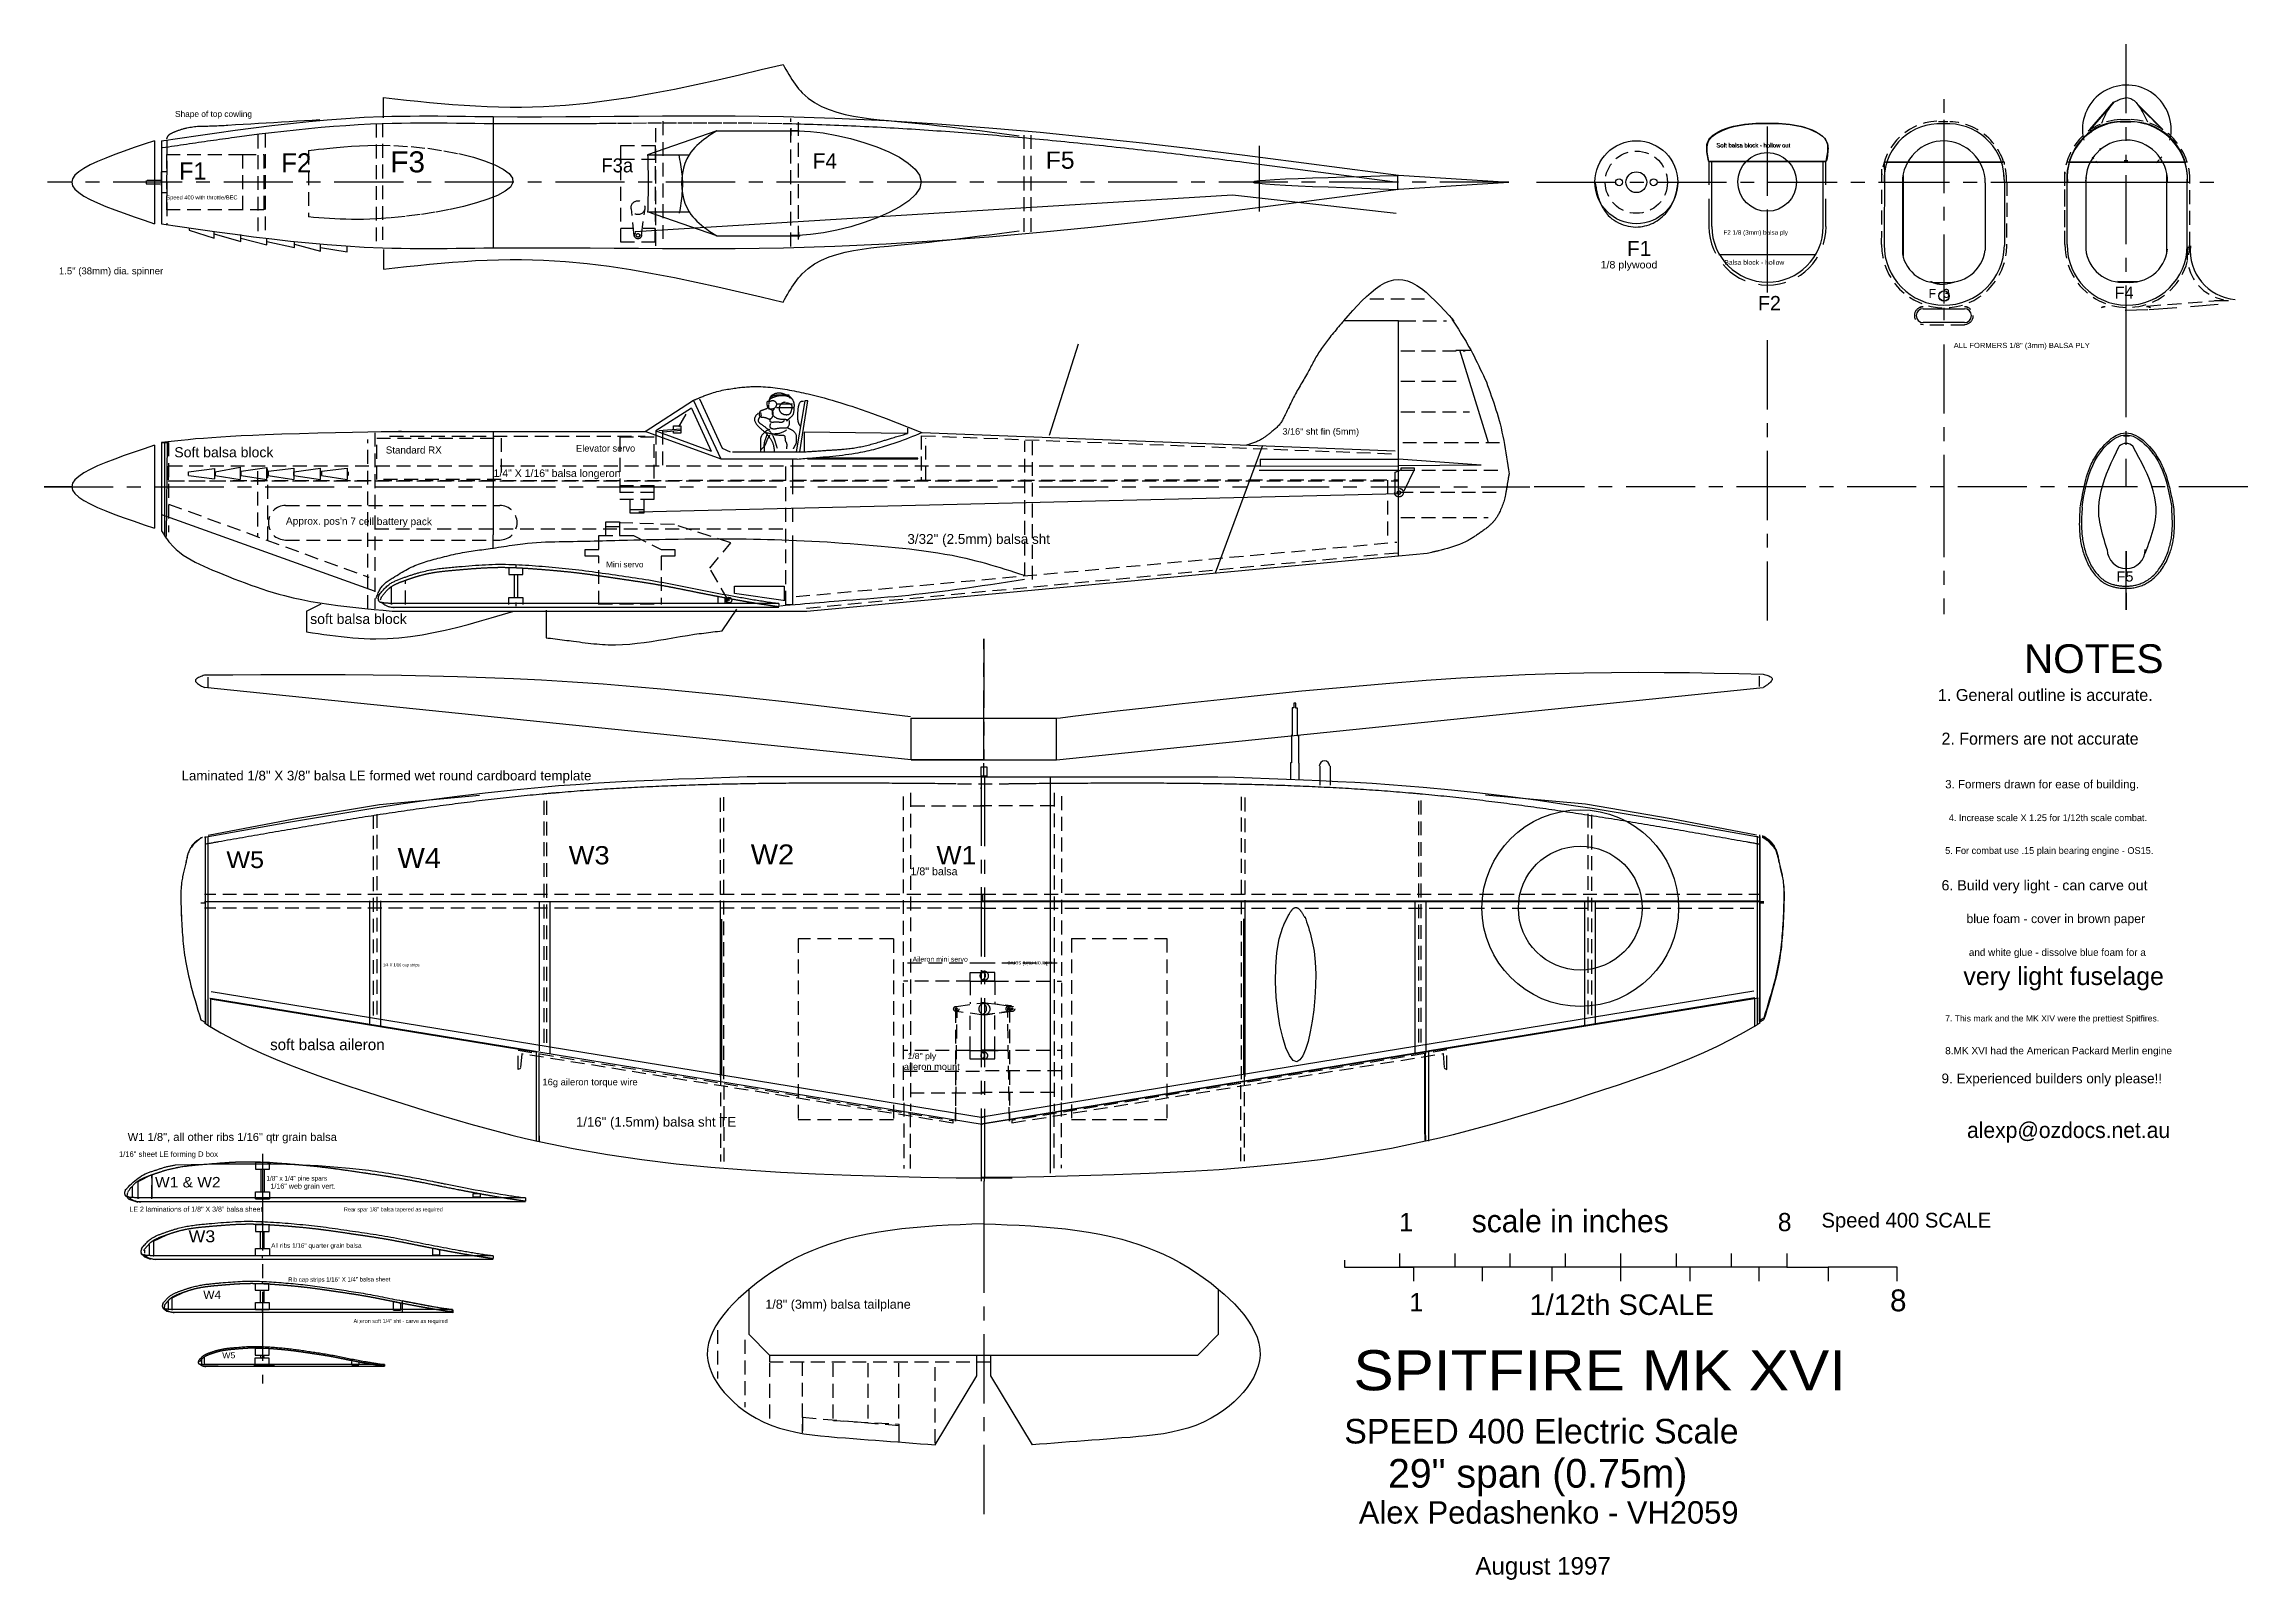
# Model space of a CAD drawing. Extents: x 1.4 to 41.2, y -1.3 to 26.5.
import ezdxf
from ezdxf.enums import TextEntityAlignment as Align

# ---------------------------------------------------------------- set-up
doc = ezdxf.new("R2010")
doc.units = 0
for name, pattern in [('CENTER', [2, 1.25, -0.25, 0.25, -0.25]), ('DASHED', [0.75, 0.5, -0.25]), ('HIDDEN', [0.375, 0.25, -0.125])]:
    doc.linetypes.add(name, pattern=pattern)
doc.layers.get('0').update_dxf_attribs({"color": 9, "linetype": 'CONTINUOUS'})

msp = doc.modelspace()

# ---------------------------------------------------------------- texts
at = {"color": 9}
for s, height, p, p2 in [('Shape of top cowling', 0.1077, (3.7464, 25.1859), (5.1386, 25.1859)), ('F1', 0.3112, (3.8195, 24.0511), (4.3155, 24.0511)), ('F2', 0.3458, (5.6639, 24.1829), (6.2136, 24.1829)), ('F3', 0.3804, (7.6401, 24.1829), (8.2688, 24.1829)), ('F3a', 0.2536, (11.4606, 24.1829), (12.0331, 24.1829)), ('F4', 0.2767, (15.2812, 24.2488), (15.721, 24.2488)), ('F5', 0.3112, (19.497, 24.2488), (20.0193, 24.2488)), ('Soft balsa block - hollow out', 0.0763, (31.6257, 24.6379), (32.963, 24.6379)), ('Soft balsa block - hollow out', 0.0763, (31.6257, 24.6358), (32.963, 24.6358)), ('Soft balsa block - hollow out', 0.0763, (31.6336, 24.6307), (32.9709, 24.6307)), ('Speed 400 with throttle/BEC', 0.0734, (3.5898, 23.6931), (4.8762, 23.6931)), ('F2 1/8 (3mm) balsa ply', 0.0826, (31.7575, 23.0548), (32.9246, 23.0548)), ('F1', 0.2767, (30.0099, 22.6678), (30.4509, 22.6678)), ('1.5" (38mm) dia. spinner', 0.1246, (1.6457, 22.3385), (3.5321, 22.3385)), ('1/8 plywood', 0.1357, (29.5343, 22.4455), (30.5632, 22.4455)), ('Balsa block - hollow', 0.0867, (31.7739, 22.5114), (32.8575, 22.5114)), ('F2', 0.2594, (32.3833, 21.688), (32.7956, 21.688)), ('F  3', 0.1599, (35.4675, 21.9162), (35.8521, 21.9162)), ('F  3', 0.1599, (35.4675, 21.9154), (35.8521, 21.9154)), ('F  3', 0.1599, (35.4675, 21.9154), (35.8521, 21.9154)), ('F  3', 0.1599, (35.4675, 21.9145), (35.8521, 21.9145)), ('F  3', 0.1599, (35.4675, 21.9137), (35.8521, 21.9137)), ('F  3', 0.1599, (35.4675, 21.9137), (35.8521, 21.9137)), ('F4', 0.2162, (38.8331, 21.898), (39.1768, 21.898)), ('ALL FORMERS 1/8" (3mm) BALSA PLY', 0.0938, (35.9232, 21.0061), (38.3848, 21.0061)), ('3/16" sht fin (5mm)', 0.1162, (23.7787, 19.4401), (25.1665, 19.4401)), ('Soft balsa block', 0.1829, (3.7335, 19.03), (5.5259, 19.03)), ('Standard RX', 0.1278, (7.5588, 19.0985), (8.5698, 19.0985)), ('Elevator servo', 0.1225, (11.0006, 19.1314), (12.0705, 19.1314)), ('1/4" X 1/16" balsa longeron', 0.1361, (9.5079, 18.6745), (11.8043, 18.6745)), ('3/32" (2.5mm) balsa sht ', 0.1781, (16.9939, 17.4639), (19.642, 17.4639)), ('Mini servo', 0.1031, (11.544, 17.04), (12.2207, 17.04)), ('F5', 0.1844, (38.8661, 16.782), (39.1756, 16.782)), ('NOTES', 0.5187, (37.1929, 15.1297), (39.7186, 15.1297)), ('Laminated 1/8" X 3/8" balsa LE formed wet round cardboard template', 0.1744, (3.8634, 13.1865), (11.2786, 13.1865)), ('W4', 0.3609, (7.7718, 11.6013), (8.556, 11.6013)), ('W3', 0.3308, (10.8678, 11.6672), (11.6075, 11.6672)), ('W2', 0.3609, (14.1614, 11.6672), (14.9456, 11.6672)), ('W1', 0.3308, (17.5209, 11.6672), (18.2412, 11.6672)), ('W5', 0.3007, (4.6758, 11.6013), (5.356, 11.6013)), ('1/8" balsa', 0.1416, (17.0501, 11.4712), (17.9022, 11.4712)), ('Aileron mini servo', 0.0879, (17.0891, 9.9093), (18.0884, 9.9093)), ('1/4 X 1/16 cap strips', 0.0527, (7.5083, 9.8228), (8.1698, 9.8228)), ('soft balsa aileron', 0.2015, (5.4663, 8.3077), (7.5379, 8.3077)), ('aileron mount', 0.1207, (16.9291, 7.9496), (17.9434, 7.9496)), ('1/8" ply', 0.1075, (16.995, 8.1473), (17.5162, 8.1473)), ('16g aileron torque wire', 0.1222, (10.3927, 7.6702), (12.1152, 7.6702)), ('W1 1/8", all other ribs 1/16" qtr grain balsa', 0.145, (2.89, 6.6651), (6.6741, 6.6651)), ('1/16" (1.5mm) balsa sht TE', 0.1733, (10.9995, 6.9244), (13.8969, 6.9244)), ('1/16" sheet LE forming D box', 0.0978, (2.732, 6.3782), (4.5224, 6.3782)), ('W1 & W2', 0.1892, (3.3841, 5.8253), (4.5702, 5.8253)), ('1/8" x 1/4" pine spars', 0.0843, (5.3993, 5.9483), (6.4976, 5.9483)), ('1/16" web grain vert.', 0.0919, (5.472, 5.803), (6.6509, 5.803)), ('LE 2 laminations of 1/8" X 3/8" balsa sheet', 0.0917, (2.9213, 5.3854), (5.3262, 5.3854)), ('Rear spar 1/8" balsa tapered as required', 0.0747, (6.8018, 5.3909), (8.5898, 5.3909)), ('1', 0.3294, (25.8897, 5.0339), (26.1429, 5.0339)), ('scale in inches', 0.4059, (27.2041, 5.0141), (30.7662, 5.0141)), ('8', 0.3294, (32.7411, 5.0339), (32.989, 5.0339)), ('Speed 400 SCALE', 0.2657, (33.5316, 5.0998), (36.6, 5.0998)), ('W3', 0.2157, (3.9908, 4.8334), (4.4731, 4.8334)), ('All ribs 1/16" quarter grain balsa', 0.0826, (5.4854, 4.7327), (7.1207, 4.7327)), ('W4', 0.1488, (4.2571, 3.8077), (4.5804, 3.8077)), ('1/8" (3mm) balsa tailplane', 0.1639, (14.4249, 3.6308), (17.0552, 3.6308)), ('1', 0.3294, (26.0754, 3.5846), (26.3286, 3.5846)), ('1/12th SCALE', 0.3705, (28.2494, 3.5187), (31.5841, 3.5187)), ('8', 0.3953, (34.7714, 3.5846), (35.0689, 3.5846)), ('Ai;eron soft 1/4" sht - carve as required', 0.0715, (6.9756, 3.3725), (8.6782, 3.3725)), ('W5', 0.1048, (4.5999, 2.7364), (4.8369, 2.7364)), ('SPITFIRE MK XVI', 0.7244, (25.0636, 2.1562), (33.9754, 2.1562)), ('SPEED 400 Electric Scale', 0.4453, (24.8985, 1.1935), (32.0312, 1.1935)), ('29" span (0.75m)', 0.5187, (25.6901, 0.3952), (31.1039, 0.3952)), ('Alex Pedashenko - VH2059', 0.4057, (25.162, -0.2556), (32.0298, -0.2556)), ('August 1997', 0.3167, (27.2699, -1.1779), (29.7194, -1.1779))]:
    msp.add_text(s, height=height, dxfattribs=at).set_placement(p, p2, align=Align.FIT)
for s, height, rotation, p, p2 in [("Approx. pos'n 7 cell battery pack", 0.1326, -0.25859, (5.7519, 17.814), (8.3936, 17.8021)), ('soft balsa block', 0.1848, 0.00235, (6.1909, 16.0147), (7.9381, 16.0148)), ('Aileron mini servo', 0.0714, 180, (19.616, 9.9139), (18.8042, 9.9139)), ('Rib cap strips 1/16" X 1/4" balsa sheet', 0.0795, 0.22982, (5.7926, 4.1184), (7.6417, 4.1258))]:
    msp.add_text(s, height=height, rotation=rotation, dxfattribs=at).set_placement(p, p2, align=Align.FIT)
at = {"color": 6}
for s, height, p, p2 in [('1. General outline is accurate.', 0.2152, (35.6368, 14.6236), (39.5236, 14.6236)), ('2. Formers are not accurate', 0.2171, (35.7026, 13.8331), (39.2678, 13.8331)), ('3. Formers drawn for ease of building.', 0.151, (35.7685, 13.0427), (39.2772, 13.0427)), ('4. Increase scale X 1.25 for 1/12th scale combat.', 0.1221, (35.8344, 12.4498), (39.4212, 12.4498)), ('5. For combat use .15 plain bearing engine - OS15.', 0.1221, (35.7685, 11.857), (39.5346, 11.857)), ('6. Build very light - can carve out', 0.1835, (35.7026, 11.1982), (39.4302, 11.1982)), ('  blue foam - cover in brown paper', 0.1604, (36.032, 10.6054), (39.3851, 10.6054)), ('  and white glue - dissolve blue foam for a', 0.1299, (36.0979, 10.0125), (39.3988, 10.0125)), ('very light fuselage', 0.3239, (36.0979, 9.4856), (39.7256, 9.4856)), ('7. This mark and the MK XIV were the prettiest Spitfires.', 0.1108, (35.7685, 8.8269), (39.6397, 8.8269)), ('8.MK XVI had the American Packard Merlin engine', 0.1292, (35.7685, 8.234), (39.8722, 8.234)), ('9. Experienced builders only please!!', 0.1776, (35.7026, 7.707), (39.6918, 7.707)), ('alexp@ozdocs.net.au', 0.2863, (36.1637, 6.7189), (39.8386, 6.7189))]:
    msp.add_text(s, height=height, dxfattribs=at).set_placement(p, p2, align=Align.FIT)

# ---------------------------------------------------------------- linework, layer by layer
at = {"color": 9, "linetype": 'CENTER'}
for p, q in [((39.0373, 26.5032), (39.0373, 24.3595)), ((32.5479, 25.01), (32.5479, 22.01)), ((35.7427, 25.0608), (35.7427, 21.7342)), ((35.7427, 25.0599), (35.7427, 21.7334)), ((35.7427, 25.0599), (35.7427, 21.7334)), ((12.9211, 24.502), (13.0461, 24.502)), ((27.8772, 24.005), (1.4396, 24.005)), ((28.3772, 24.005), (28.3772, 24.005)), ((34.5966, 24.0067), (36.8856, 24.0067)), ((34.5966, 24.0059), (36.8856, 24.0059)), ((34.5966, 24.0059), (36.8856, 24.0059)), ((34.5966, 24.005), (36.8856, 24.005)), ((34.5966, 24.0042), (36.8856, 24.0042)), ((34.5966, 24.0042), (36.8856, 24.0042)), ((36.8856, 24.005), (38.8772, 24.005)), ((37.8902, 24.0076), (40.1792, 24.0076)), ((37.8902, 24.0067), (40.1792, 24.0067)), ((37.8902, 24.0067), (40.1792, 24.0067)), ((37.8902, 24.0059), (40.1792, 24.0059)), ((37.8902, 24.005), (40.1792, 24.005)), ((37.8902, 24.005), (40.1792, 24.005)), ((37.9067, 24.0067), (40.1957, 24.0067)), ((37.9067, 24.0059), (40.1957, 24.0059)), ((37.9067, 24.0059), (40.1957, 24.0059)), ((37.9067, 24.005), (40.1957, 24.005)), ((37.9067, 24.0042), (40.1957, 24.0042)), ((37.9067, 24.0042), (40.1957, 24.0042)), ((38.8772, 24.005), (40.6272, 24.005)), ((39.0373, 24.1355), (39.0373, 21.0032)), ((12.9211, 23.4695), (13.0461, 23.4695)), ((35.7427, 21.7342), (35.7427, 21.51)), ((32.5479, 21.1458), (32.5479, 16.0782)), ((39.0373, 21.0032), (39.0373, 18.5032)), ((14.9232, 16.3632), (14.9232, 18.9981)), ((28.2523, 18.4981), (28.2523, 18.4981)), ((41.2455, 18.4981), (28.3346, 18.4981)), ((39.0373, 17.3314), (39.0373, 16.2689)), ((18.3279, 13.2527), (18.3279, 13.2527)), ((18.3279, 13.2527), (18.3279, 6.0027)), ((18.3878, 13.2481), (18.3878, 13.2481)), ((18.3878, 13.2481), (18.3878, 5.9981)), ((5.329, 6.4352), (5.329, 5.9363)), ((18.3299, 6.0162), (18.3299, 5.9409)), ((18.3858, 6.0116), (18.3858, 5.9363)), ((5.329, 5.9363), (5.329, 2.279))]:
    msp.add_line(p, q, dxfattribs=at)
at = {"color": 9, "linetype": 'CONTINUOUS'}
for p, q in [((7.5151, 25.1709), (7.5151, 25.5352)), ((9.5022, 25.1926), (9.5022, 22.8175)), ((38.3845, 24.9573), (38.8192, 25.458)), ((38.3902, 24.9523), (38.7723, 25.3871)), ((39.7045, 24.9523), (39.2672, 25.3871)), ((39.2704, 25.3904), (39.7078, 24.9556)), ((3.3772, 24.755), (3.3772, 23.255)), ((3.5022, 24.755), (3.5022, 23.255)), ((13.5477, 24.9353), (12.2961, 24.502)), ((13.5477, 24.9353), (14.9852, 24.9353)), ((14.8268, 24.9322), (15.0409, 24.9322)), ((14.8927, 24.8499), (14.8927, 24.9816)), ((35.8522, 25.0608), (35.6176, 25.0608)), ((39.1929, 25.0994), (38.8723, 25.0994)), ((38.9346, 25.0972), (39.1222, 25.0972)), ((38.9367, 25.0972), (39.1244, 25.0972)), ((12.2961, 24.502), (12.9211, 24.502)), ((23.3626, 23.4753), (23.3626, 24.6628)), ((31.4854, 24.3871), (33.6104, 24.3871)), ((31.4854, 24.385), (33.6104, 24.385)), ((31.4933, 24.3799), (33.6183, 24.3799)), ((34.666, 24.3748), (36.8398, 24.3748)), ((34.6716, 24.2417), (34.6716, 24.3668)), ((34.6881, 24.3685), (36.8131, 24.3685)), ((36.8377, 24.3668), (36.8377, 24.3277)), ((37.976, 24.3748), (40.1498, 24.3748)), ((37.9981, 24.3685), (40.1231, 24.3685)), ((25.8658, 23.8726), (25.8658, 24.1226)), ((25.8772, 24.13), (27.8772, 24.005)), ((25.8772, 23.88), (27.8772, 24.005)), ((34.6716, 24.2417), (34.6655, 22.8762)), ((34.9945, 24.0104), (34.9945, 22.7094)), ((35.011, 24.1256), (35.011, 22.6764)), ((36.4602, 24.0762), (36.4602, 24.0762)), ((36.4931, 23.9939), (36.4931, 22.7753)), ((36.4931, 23.9939), (36.4931, 22.7753)), ((36.4931, 23.9939), (36.4931, 22.7753)), ((36.8403, 24.0068), (36.8393, 22.8597)), ((37.9756, 22.8762), (37.9756, 24.0125)), ((38.3109, 24.0104), (38.3109, 22.7917)), ((38.3109, 24.0104), (38.3109, 22.7917)), ((38.3109, 24.0104), (38.3109, 22.7917)), ((39.7709, 24.1544), (39.7709, 22.7217)), ((40.1494, 22.8597), (40.1494, 24.0125)), ((13.5477, 23.0353), (12.2961, 23.4695)), ((12.2961, 23.4695), (12.9211, 23.4695)), ((7.5151, 22.7853), (7.5151, 22.4353)), ((13.5477, 23.0353), (15.0477, 23.0353)), ((14.8762, 23.0384), (15.0561, 23.0384)), ((15.0231, 23.1043), (15.0231, 23.0104)), ((36.4766, 22.7588), (36.4766, 22.7588)), ((36.4766, 22.7588), (36.4766, 22.7588)), ((31.6729, 22.6975), (33.4229, 22.6975)), ((38.8873, 22.2153), (39.0355, 22.1989)), ((35.3687, 21.7169), (36.1187, 21.7169)), ((25.8772, 21.4981), (24.8891, 21.4981)), ((25.8772, 17.2481), (25.8772, 21.4981)), ((36.1187, 21.4669), (35.3687, 21.4669)), ((19.564, 19.4322), (20.091, 21.0791)), ((26.9178, 20.9683), (27.1813, 20.9683)), ((26.9837, 20.9749), (27.5041, 19.2952)), ((13.1272, 20.0606), (13.1272, 20.0606)), ((13.6272, 18.9981), (13.1272, 20.0606)), ((14.6262, 19.9986), (14.916, 19.9986)), ((12.8615, 19.5805), (12.9933, 19.811)), ((13.0919, 19.9191), (13.4476, 19.1418)), ((14.3364, 19.8405), (14.3496, 19.7747)), ((14.6262, 19.9328), (14.9424, 19.9328)), ((16.9948, 19.558), (16.9948, 19.4592)), ((3.3772, 19.2481), (3.3772, 17.7481)), ((3.5022, 19.2981), (3.5022, 17.6981)), ((3.5559, 19.2919), (3.5559, 17.6286)), ((3.6053, 19.3084), (3.5888, 17.5957)), ((7.6272, 19.4981), (12.2522, 19.4981)), ((9.5022, 19.4981), (9.5022, 17.6274)), ((12.2522, 19.4981), (12.2522, 19.4981)), ((14.455, 19.4454), (14.455, 19.4454)), ((17.2583, 19.4757), (25.8217, 19.1463)), ((23.4206, 19.2406), (22.5643, 16.9351)), ((38.9962, 19.4191), (39.1016, 19.4191)), ((39.4969, 19.1424), (39.5232, 19.0897)), ((3.99, 18.7641), (4.4625, 18.8274)), ((3.99, 18.7016), (3.99, 18.7641)), ((4.4625, 18.8274), (4.4625, 18.6399)), ((4.4744, 18.7641), (4.9253, 18.8498)), ((4.4744, 18.7641), (4.4744, 18.7016)), ((4.9253, 18.8498), (4.9253, 18.631)), ((4.944, 18.7805), (5.4094, 18.8462)), ((4.944, 18.7024), (4.944, 18.7805)), ((5.4258, 18.7812), (5.4094, 18.8462)), ((5.4097, 18.631), (5.4097, 18.8342)), ((5.4284, 18.7805), (5.894, 18.8342)), ((5.4284, 18.7805), (5.4284, 18.7024)), ((5.894, 18.8342), (5.894, 18.631)), ((5.8972, 18.7649), (6.3784, 18.8342)), ((5.8972, 18.7024), (5.8972, 18.7649)), ((6.3784, 18.631), (6.3784, 18.8342)), ((6.398, 18.7805), (6.8629, 18.8342)), ((6.398, 18.7805), (6.398, 18.7024)), ((6.8629, 18.8342), (6.8629, 18.631)), ((6.8824, 18.7024), (6.8824, 18.7649)), ((15.0022, 18.9981), (13.6272, 18.9981)), ((13.8297, 19.1286), (14.8309, 19.1286)), ((23.3608, 18.7974), (25.8608, 18.7974)), ((23.3794, 18.9987), (23.3794, 18.8723)), ((23.3794, 18.8723), (25.8772, 18.8731)), ((27.3772, 18.8856), (25.8772, 18.8731)), ((27.3772, 18.8856), (25.8803, 18.9981)), ((3.99, 18.7016), (4.4625, 18.6399)), ((4.4744, 18.7016), (4.9253, 18.631)), ((4.944, 18.7024), (5.4097, 18.631)), ((5.4284, 18.7024), (5.894, 18.631)), ((5.8972, 18.7024), (6.3784, 18.631)), ((6.398, 18.7024), (6.8629, 18.631)), ((12.1369, 18.0445), (25.9042, 18.3739)), ((9.5022, 17.6274), (9.5022, 17.6274)), ((9.5022, 17.3774), (9.5022, 17.6274)), ((15.1772, 16.2481), (25.8772, 17.2481)), ((25.8772, 17.2481), (26.3981, 17.296)), ((9.8816, 16.908), (9.8816, 16.4941)), ((9.912, 17.0884), (9.912, 17.0259)), ((9.9441, 16.908), (9.9441, 16.4941)), ((7.4757, 16.4963), (7.4592, 16.4469)), ((7.6628, 16.3691), (7.6628, 16.6816)), ((14.6697, 16.3862), (7.6818, 16.3862)), ((9.912, 16.4009), (9.912, 16.3384)), ((13.5723, 16.3861), (13.5723, 16.5112)), ((14.6697, 16.3862), (14.6697, 16.328)), ((6.1272, 16.2481), (6.1272, 15.8731)), ((7.6772, 16.2481), (15.1772, 16.2481)), ((14.6697, 16.3123), (7.6818, 16.3123)), ((10.4572, 16.266), (10.4572, 15.766)), ((13.6446, 15.891), (13.9081, 16.2862)), ((17.0647, 13.5606), (4.2817, 14.8661)), ((4.3476, 14.8654), (4.3476, 15.0531)), ((19.6897, 13.5606), (32.4749, 14.8663)), ((32.409, 14.8826), (32.409, 15.0703)), ((32.4749, 15.1104), (32.4749, 15.1104)), ((17.0647, 13.5606), (17.0647, 14.3106)), ((17.0647, 14.3106), (19.6897, 14.3106)), ((19.6897, 13.5606), (19.6897, 14.3106)), ((18.3772, 13.2481), (17.8772, 13.2481)), ((18.3279, 13.2527), (18.3279, 13.2527)), ((18.3279, 13.2527), (18.8279, 13.2527)), ((18.3279, 13.2527), (18.3279, 13.2527)), ((18.3878, 13.2481), (18.3878, 13.2481)), ((18.3878, 13.2481), (18.3878, 13.2481)), ((18.3878, 13.2481), (18.8878, 13.2481)), ((18.4321, 13.4312), (18.4321, 13.2436)), ((19.5753, 13.2481), (19.5753, 6.0812)), ((24.4572, 13.445), (24.4572, 13.1012)), ((24.6447, 13.445), (24.6447, 13.1012)), ((4.289, 12.1694), (4.289, 8.9944)), ((4.3402, 12.1744), (4.3402, 9.0257)), ((32.3649, 12.179), (32.3649, 9.0303)), ((32.4123, 12.2008), (32.4123, 9.0257)), ((32.4161, 12.174), (32.4161, 8.999)), ((4.2817, 10.9668), (4.2158, 10.9668)), ((4.2817, 10.9981), (17.8772, 10.9981)), ((7.2669, 11.0096), (7.2669, 8.7747)), ((7.4629, 11.0099), (7.4629, 8.7437)), ((10.3316, 10.9817), (10.3316, 8.2938)), ((10.5293, 10.9892), (10.5293, 8.2389)), ((13.6049, 11.0154), (13.6049, 7.8275)), ((17.8772, 10.9981), (18.3772, 10.9981)), ((18.8279, 11.0027), (18.3279, 11.0027)), ((18.3878, 10.9981), (32.4196, 10.9981)), ((32.4234, 11.0027), (18.8279, 11.0027)), ((23.1002, 11.02), (23.1002, 7.832)), ((26.1758, 10.9938), (26.1758, 8.2434)), ((26.3735, 10.9862), (26.3735, 8.2983)), ((29.2422, 11.0144), (29.2422, 8.7482)), ((29.4382, 11.0142), (29.4382, 8.7793)), ((32.4196, 10.9981), (32.4855, 10.9981)), ((32.4234, 10.9714), (32.4893, 10.9714)), ((13.6324, 10.6791), (13.6324, 7.8666)), ((23.0727, 10.6837), (23.0727, 7.8712)), ((4.2973, 9.2183), (4.2973, 8.796)), ((4.3772, 9.2481), (18.3452, 6.9705)), ((4.3833, 9.2339), (10.2638, 8.2785)), ((4.3851, 9.2455), (10.2657, 8.2901)), ((4.3851, 9.2431), (4.3851, 8.7273)), ((4.397, 9.3694), (18.365, 7.0918)), ((32.3081, 9.3739), (18.3401, 7.0963)), ((32.3279, 9.2527), (18.3599, 6.9751)), ((32.3878, 9.2481), (18.3878, 6.9757)), ((32.32, 9.25), (26.4394, 8.2946)), ((32.3219, 9.2384), (26.4413, 8.2831)), ((32.32, 9.2476), (32.32, 8.7319)), ((32.404, 9.2496), (32.404, 8.8274)), ((32.4078, 9.2229), (32.4078, 8.8006)), ((4.289, 8.9944), (4.289, 8.81)), ((32.4123, 9.0257), (32.4123, 8.8413)), ((32.4161, 8.999), (32.4161, 8.8145)), ((10.2821, 8.2839), (10.2821, 6.6585)), ((10.3352, 6.6543), (10.3352, 8.2484)), ((26.3527, 6.7861), (26.3527, 8.2484)), ((26.3699, 6.6589), (26.3699, 8.253)), ((26.423, 8.2884), (26.423, 6.663)), ((18.3279, 6.9802), (18.3599, 6.9751)), ((18.3878, 6.9757), (18.3558, 6.9705)), ((26.3527, 6.7861), (26.3527, 6.6807)), ((10.3352, 6.7597), (10.3352, 6.6543)), ((26.3699, 6.7643), (26.3699, 6.6589)), ((3.0775, 5.931), (3.3275, 6.056)), ((3.3254, 6.0494), (3.3254, 5.6325)), ((5.2025, 6.2824), (5.4525, 6.2824)), ((5.2962, 6.1574), (5.2962, 5.9363)), ((5.3267, 6.3378), (5.3267, 6.2753)), ((5.3587, 6.1574), (5.3587, 5.9363)), ((17.8772, 5.9981), (18.3772, 5.9981)), ((18.3279, 6.0027), (18.3279, 6.0027)), ((18.8279, 6.0027), (18.3279, 6.0027)), ((18.3279, 6.0027), (18.3279, 6.0027)), ((18.3878, 5.9981), (18.3878, 5.9981)), ((18.3878, 5.9981), (18.8878, 5.9981)), ((18.3878, 5.9981), (18.3878, 5.9981)), ((2.8866, 5.7334), (2.8756, 5.6675)), ((2.974, 5.6488), (2.974, 5.8427)), ((3.0745, 5.6466), (3.3268, 5.6356)), ((3.0775, 5.6185), (3.0775, 5.931)), ((10.0844, 5.6356), (3.0964, 5.6356)), ((5.2025, 5.6185), (5.4525, 5.6185)), ((5.2962, 5.9363), (5.2962, 5.7435)), ((5.3267, 5.6503), (5.3267, 5.5878)), ((5.3587, 5.9363), (5.3587, 5.7435)), ((9.1389, 5.6553), (9.1389, 5.7177)), ((9.1389, 5.7177), (9.2638, 5.7177)), ((9.1389, 5.6553), (9.2638, 5.6553)), ((9.2638, 5.7177), (9.2638, 5.6553)), ((10.0844, 5.6356), (10.0844, 5.5775)), ((10.0844, 5.5618), (3.0964, 5.5618)), ((5.3213, 5.2064), (5.3213, 5.1515)), ((3.2809, 4.7906), (3.2809, 4.5967)), ((3.3442, 4.8489), (3.5954, 4.9667)), ((3.3608, 4.5892), (3.3608, 4.8551)), ((5.2069, 5.155), (5.4569, 5.155)), ((5.2912, 4.715), (5.2912, 5.0275)), ((5.3537, 5.0275), (5.3537, 4.715)), ((3.194, 4.6904), (3.194, 4.6355)), ((9.5034, 4.5892), (3.3608, 4.5892)), ((9.5034, 4.5243), (3.3608, 4.5243)), ((5.2044, 4.5951), (5.4544, 4.5951)), ((5.3213, 4.6021), (5.3213, 4.5472)), ((8.408, 4.6053), (8.408, 4.7302)), ((8.408, 4.6053), (8.5329, 4.6053)), ((8.4222, 4.7245), (8.5329, 4.699)), ((8.5329, 4.699), (8.5329, 4.6053)), ((9.5034, 4.5892), (9.5034, 4.5381)), ((24.9015, 4.5069), (24.9015, 4.3819)), ((26.9015, 4.3819), (26.9015, 4.6319)), ((27.9015, 4.3819), (27.9015, 4.6319)), ((28.9015, 4.3819), (28.9015, 4.6319)), ((29.9015, 4.3819), (29.9015, 4.6319)), ((30.9015, 4.6319), (30.9015, 4.3819)), ((31.9015, 4.3819), (31.9015, 4.6319)), ((32.9015, 4.6319), (32.9015, 4.3819)), ((5.1958, 4.0892), (5.4458, 4.0892)), ((5.3211, 4.1254), (5.3211, 4.0801)), ((32.9015, 4.3819), (25.9015, 4.3819)), ((27.4015, 4.1319), (27.4015, 4.3819)), ((28.6515, 4.3819), (28.6515, 4.1319)), ((29.9015, 4.1319), (29.9015, 4.3819)), ((31.1515, 4.3819), (31.1515, 4.1319)), ((32.4015, 4.1319), (32.4015, 4.3819)), ((32.9015, 4.3819), (32.9015, 4.3819)), ((32.9015, 4.3819), (33.6515, 4.3819)), ((33.6515, 4.3819), (33.6515, 4.3819)), ((33.6515, 4.3819), (33.6515, 4.1319)), ((3.5577, 3.6968), (3.5467, 3.6419)), ((3.6214, 3.7616), (3.6214, 3.6303)), ((3.6932, 3.8309), (3.9321, 3.9405)), ((3.6932, 3.6047), (3.6932, 3.8309)), ((3.7069, 3.6171), (3.9332, 3.6213)), ((8.7648, 3.6171), (3.7069, 3.6171)), ((5.2, 3.6172), (5.45, 3.6172)), ((5.2887, 3.9575), (5.2887, 3.7387)), ((5.3211, 3.6277), (5.3211, 3.5825)), ((5.3605, 3.7497), (5.3605, 3.9685)), ((7.6973, 3.6069), (7.6973, 3.763)), ((7.6973, 3.763), (7.8222, 3.7318)), ((7.6973, 3.6069), (7.8222, 3.6069)), ((7.8222, 3.7318), (7.8222, 3.6069)), ((7.829, 3.6862), (7.829, 3.7301)), ((7.8532, 3.7817), (7.8532, 3.5632)), ((7.8532, 3.7817), (8.7747, 3.6062)), ((8.7648, 3.6171), (8.7648, 3.575)), ((8.7747, 3.6062), (8.7747, 3.5547)), ((8.7648, 3.5637), (3.7069, 3.5637)), ((8.7747, 3.5547), (7.8532, 3.5632)), ((5.1966, 2.9153), (5.448, 2.9145)), ((5.2921, 2.7946), (5.2921, 2.7633)), ((5.2921, 2.7946), (5.2921, 2.7633)), ((5.3233, 2.9471), (5.3233, 2.9181)), ((5.3546, 2.7633), (5.3546, 2.7946)), ((4.228, 2.7062), (4.228, 2.6249)), ((4.2784, 2.6129), (4.2784, 2.7581)), ((7.5336, 2.6209), (4.2872, 2.6209)), ((4.2872, 2.6209), (4.5286, 2.6209)), ((7.5336, 2.5866), (4.2872, 2.5866)), ((5.1721, 2.6161), (5.5471, 2.6161)), ((5.1941, 2.6189), (5.4441, 2.6189)), ((5.2894, 2.7671), (5.2894, 2.7358)), ((5.2921, 2.7633), (5.3223, 2.7342)), ((5.3233, 2.6277), (5.3233, 2.5987)), ((5.3546, 2.7633), (5.3546, 2.7321)), ((6.947, 2.6143), (6.947, 2.6768)), ((6.947, 2.6143), (7.0719, 2.6143)), ((6.9622, 2.6924), (7.0685, 2.6721)), ((7.0719, 2.6768), (7.0719, 2.6143)), ((7.5336, 2.6209), (7.5336, 2.5939)), ((16.8432, 1.2955), (16.8432, 1.2955))]:
    msp.add_line(p, q, dxfattribs=at)
at = {"color": 9, "linetype": 'HIDDEN'}
for p, q in [((14.886, 22.8454), (14.886, 25.1579)), ((35.7427, 25.51), (35.7427, 25.0608)), ((38.3902, 24.9523), (38.825, 25.453)), ((38.9401, 25.1385), (39.1213, 25.1385)), ((39.2672, 25.3871), (39.7045, 24.9523)), ((3.5982, 24.764), (3.5982, 23.2489)), ((5.2451, 24.8671), (5.2451, 23.1014)), ((5.3768, 24.8855), (5.3768, 23.0885)), ((7.386, 25.061), (7.386, 22.9359)), ((7.5013, 25.0727), (7.5013, 22.9632)), ((12.4453, 22.8562), (12.4453, 25.1062)), ((12.5704, 25.1062), (12.5704, 22.9187)), ((15.0177, 25.0921), (15.0177, 22.8421)), ((19.1052, 23.1076), (19.1052, 24.8576)), ((19.2302, 24.8576), (19.2302, 23.1076)), ((35.6453, 25.1056), (35.8173, 25.1056)), ((3.59, 24.506), (3.59, 23.5059)), ((6.159, 24.5763), (6.159, 23.3763)), ((11.8083, 24.4191), (12.4333, 24.4191)), ((34.6198, 24.242), (34.6137, 22.8764)), ((36.8817, 24.0068), (36.8807, 22.8597)), ((37.9258, 24.1915), (37.9258, 22.8905)), ((37.9331, 22.8762), (37.9331, 24.0125)), ((40.1954, 22.8597), (40.1954, 24.0125)), ((12.0271, 23.1691), (11.8083, 23.1691)), ((12.0516, 23.0276), (12.0022, 23.5216)), ((12.1833, 23.0441), (12.2492, 23.5216)), ((25.3634, 21.8934), (26.3515, 21.8934)), ((39.4184, 21.7663), (40.7194, 21.8651)), ((40.6414, 21.8651), (41.0037, 21.8651)), ((36.1187, 21.4205), (35.3687, 21.4205)), ((25.9231, 20.958), (27.0825, 20.958)), ((25.9232, 20.4047), (27.0166, 20.4047)), ((25.9232, 19.8513), (27.1616, 19.8513)), ((7.2345, 16.287), (7.2345, 19.3495)), ((7.3595, 19.4745), (7.3595, 16.287)), ((7.6272, 19.4148), (12.2522, 19.4148)), ((12.5714, 18.8857), (12.5714, 19.5107)), ((17.2411, 19.4188), (17.2411, 18.6133)), ((17.2562, 19.4208), (25.8196, 19.0914)), ((17.3271, 18.6133), (17.3271, 19.3719)), ((19.1192, 16.8797), (19.1184, 19.3275)), ((19.2502, 19.3189), (19.2502, 16.7225)), ((25.9561, 19.298), (27.8005, 19.298)), ((23.3794, 18.8723), (3.6198, 18.8723)), ((5.2383, 18.7812), (5.2383, 17.5937)), ((5.4258, 17.5312), (5.4258, 18.7812)), ((25.9233, 18.7974), (27.7413, 18.7974)), ((3.6679, 18.6065), (25.8772, 18.6231)), ((11.7919, 18.5199), (12.4169, 18.5199)), ((17.4951, 18.5998), (17.4951, 18.5998)), ((25.6829, 18.6186), (25.6829, 17.4936)), ((25.8969, 18.4021), (27.7018, 18.4021)), ((3.6306, 18.1836), (7.2502, 16.8594)), ((5.7469, 18.159), (9.6219, 18.159)), ((11.9793, 18.0888), (12.2294, 18.0888)), ((25.9232, 17.941), (27.5041, 17.941)), ((7.3648, 17.739), (14.8023, 17.739)), ((11.5417, 17.7795), (11.7917, 17.7795)), ((5.7469, 17.534), (9.6219, 17.534)), ((14.9807, 16.511), (25.8496, 17.4957)), ((15.172, 16.3043), (25.872, 17.3043)), ((11.4123, 16.3813), (12.5321, 16.3813)), ((19.6897, 13.5606), (19.6897, 14.3106)), ((18.3772, 13.2481), (18.3772, 13.5606)), ((18.3279, 13.2527), (18.3279, 13.2527)), ((18.3279, 13.2436), (18.3279, 13.2481)), ((18.3279, 13.2481), (18.3279, 12.7224)), ((18.3878, 13.2481), (18.3878, 13.2527)), ((18.3878, 13.2527), (18.3878, 12.7269)), ((18.3878, 13.2481), (18.3878, 13.2481)), ((10.4206, 12.8163), (10.4206, 8.3573)), ((10.4645, 12.8144), (10.4645, 8.3346)), ((13.6049, 12.8699), (13.6049, 11.0154)), ((13.6708, 12.8855), (13.6708, 7.7806)), ((16.9209, 12.8961), (16.9209, 7.2912)), ((17.0527, 12.9591), (17.0527, 7.2083)), ((17.904, 13.1217), (18.8236, 13.1217)), ((19.6524, 12.9637), (19.6524, 7.2129)), ((19.7842, 12.9007), (19.7842, 7.2957)), ((23.0343, 12.8901), (23.0343, 7.7852)), ((23.1002, 12.8744), (23.1002, 11.02)), ((26.2406, 12.819), (26.2406, 8.3392)), ((26.2845, 12.8209), (26.2845, 8.3619)), ((7.3328, 12.56), (7.3328, 8.8404)), ((7.3995, 12.5776), (7.3995, 8.8267)), ((17.058, 12.7236), (18.3772, 12.7236)), ((18.3279, 12.7282), (18.3129, 12.7282)), ((19.6471, 12.7282), (18.3279, 12.7282)), ((18.3878, 12.7236), (18.4028, 12.7236)), ((29.3056, 12.5822), (29.3056, 8.8313)), ((29.3723, 12.5646), (29.3723, 8.8449)), ((24.1833, 10.8777), (32.4234, 10.8777)), ((16.7412, 10.3201), (15.0182, 10.3201)), ((15.0182, 10.3201), (15.0182, 7.0481)), ((16.7412, 10.3201), (16.7412, 7.0481)), ((19.9639, 10.3247), (21.6869, 10.3247)), ((19.9639, 10.3247), (19.9639, 7.0527)), ((21.6869, 10.3247), (21.6869, 7.0527)), ((18.3743, 9.8824), (16.9368, 9.8824)), ((18.3308, 9.8869), (19.7683, 9.8869)), ((18.1283, 9.553), (16.9252, 9.553)), ((18.1283, 9.553), (18.1283, 9.1468)), ((18.1283, 9.553), (18.3772, 9.553)), ((18.5768, 9.5575), (18.3279, 9.5575)), ((18.3878, 9.553), (18.6389, 9.553)), ((18.5768, 9.5575), (18.5768, 9.1513)), ((18.5768, 9.5575), (19.7799, 9.5575)), ((18.3772, 8.9412), (17.8902, 9.0061)), ((18.3279, 8.9457), (18.8149, 9.0107)), ((18.3878, 9.1653), (18.8769, 9.1163)), ((18.1283, 8.303), (16.9252, 8.303)), ((18.1283, 8.303), (18.3772, 8.303)), ((18.5768, 8.3075), (18.3279, 8.3075)), ((18.3878, 8.303), (18.6389, 8.303)), ((18.5768, 8.3075), (19.7799, 8.3075)), ((13.6162, 7.9178), (13.6162, 6.2928)), ((13.6787, 6.2928), (13.6787, 7.7928)), ((16.9252, 7.928), (18.3772, 7.928)), ((18.3279, 7.9325), (18.3268, 7.9325)), ((19.7799, 7.9325), (18.3279, 7.9325)), ((18.3878, 7.928), (18.3889, 7.928)), ((23.0264, 6.2973), (23.0264, 7.7973)), ((23.0889, 7.9223), (23.0889, 6.2973)), ((17.0501, 7.5383), (18.3772, 7.5383)), ((17.0537, 6.1678), (17.0537, 7.2928)), ((18.3279, 7.5429), (18.3207, 7.5429)), ((19.655, 7.5429), (18.3279, 7.5429)), ((18.3878, 7.5383), (18.395, 7.5383)), ((19.6514, 6.1723), (19.6514, 7.2973)), ((16.7412, 7.0481), (15.0182, 7.0481)), ((19.9639, 7.0527), (21.6869, 7.0527)), ((13.5613, 3.2453), (13.5613, 2.3703)), ((14.0538, 3.0682), (14.0538, 1.8495)), ((14.4985, 2.6469), (14.4985, 1.5532)), ((15.0913, 2.666), (15.0913, 1.3848)), ((15.6512, 1.6474), (15.6512, 2.6474)), ((16.277, 2.6453), (16.277, 1.6141)), ((16.8369, 2.6465), (16.8369, 1.5527)), ((17.4956, 1.2006), (17.4956, 2.6693)), ((15.0955, 1.6751), (15.0955, 1.3782)), ((15.0955, 1.6684), (16.8411, 1.5201)), ((15.6593, 1.6093), (16.8451, 1.5435)), ((16.8411, 1.339), (16.8411, 1.214))]:
    msp.add_line(p, q, dxfattribs=at)
at = {"color": 9, "linetype": 'DASHED'}
for p, q in [((32.5479, 25.01), (32.5479, 22.01)), ((32.5479, 25.01), (32.5479, 22.01)), ((32.5479, 25.01), (32.5479, 22.01)), ((39.4589, 21.7004), (40.9245, 21.8157)), ((39.0417, 17.3314), (39.0417, 16.2689))]:
    msp.add_line(p, q, dxfattribs=at)
at = {"color": 9, "linetype": 'CONTINUOUS'}
for points in [[(7.5151, 25.5352), (7.7238, 25.5127), (7.9325, 25.4905), (8.1411, 25.4691), (8.3498, 25.4486), (8.5583, 25.4295), (8.7668, 25.4122), (8.9752, 25.3969), (9.1834, 25.384), (9.3916, 25.3738), (9.5996, 25.3668), (9.8074, 25.3631), (10.0151, 25.3633), (10.4117, 25.3747), (10.8077, 25.3999), (11.2031, 25.4377), (11.598, 25.4867), (11.9924, 25.5458), (12.3864, 25.6137), (12.78, 25.6892), (13.1734, 25.7708), (13.5665, 25.8576), (13.9595, 25.948), (14.3523, 26.041), (14.7451, 26.1353)], [(14.7451, 26.1353), (14.7713, 26.0888), (14.7978, 26.0425), (14.8244, 25.9965), (14.8514, 25.951), (14.8788, 25.9061), (14.9069, 25.8619), (14.9356, 25.8186), (14.9652, 25.7764), (14.9957, 25.7354), (15.0273, 25.6958), (15.06, 25.6577), (15.0941, 25.6213), (15.2002, 25.5259), (15.3169, 25.4444), (15.4431, 25.3755), (15.5776, 25.3179), (15.7193, 25.2702), (15.867, 25.2313), (16.0196, 25.1996), (16.1758, 25.174), (16.3347, 25.153), (16.4949, 25.1355), (16.6555, 25.12), (16.8151, 25.1053), (17.0093, 25.0866), (17.2008, 25.0672), (17.3896, 25.047), (17.5761, 25.0262), (17.7605, 25.0049), (17.9431, 24.983), (18.1241, 24.9607), (18.3039, 24.938), (18.4826, 24.9151), (18.6605, 24.8919), (18.8379, 24.8686), (19.0151, 24.8453)], [(38.601, 25.0709), (38.6096, 25.0939), (38.6185, 25.117), (38.6279, 25.1404), (38.638, 25.1642), (38.649, 25.1886), (38.6612, 25.2137), (38.6748, 25.2396), (38.69, 25.2666), (38.7072, 25.2946), (38.7264, 25.324), (38.7481, 25.3548), (38.7723, 25.3871), (38.7783, 25.3949), (38.7845, 25.4027), (38.7905, 25.4103), (38.7964, 25.4177), (38.802, 25.4247), (38.8073, 25.4312), (38.8121, 25.4371), (38.8163, 25.4422), (38.8198, 25.4465), (38.8224, 25.4498), (38.8242, 25.452), (38.825, 25.453), (38.825, 25.453), (38.825, 25.453), (38.825, 25.453), (38.825, 25.453), (38.825, 25.453), (38.825, 25.453), (38.825, 25.453), (38.825, 25.453), (38.825, 25.453), (38.825, 25.453), (38.825, 25.453), (38.825, 25.453), (38.8274, 25.4541), (38.8338, 25.4577), (38.844, 25.4632), (38.8573, 25.4703), (38.8733, 25.4786), (38.8916, 25.4875), (38.9117, 25.4967), (38.9331, 25.5057), (38.9554, 25.5142), (38.978, 25.5217), (39.0006, 25.5278), (39.0226, 25.532), (39.0505, 25.5343), (39.0768, 25.5328), (39.1014, 25.528), (39.1245, 25.5201), (39.1461, 25.5095), (39.1665, 25.4965), (39.1857, 25.4814), (39.2038, 25.4647), (39.2209, 25.4465), (39.2371, 25.4273), (39.2525, 25.4074), (39.2672, 25.3871), (39.2837, 25.3632), (39.2994, 25.3392), (39.3145, 25.3152), (39.3289, 25.2911), (39.3429, 25.267), (39.3563, 25.2428), (39.3694, 25.2186), (39.3821, 25.1944), (39.3946, 25.1701), (39.4068, 25.1458), (39.419, 25.1215), (39.431, 25.0972)], [(3.5022, 24.755), (3.8349, 24.8042), (4.1676, 24.8527), (4.5003, 24.9002), (4.8332, 24.9462), (5.1661, 24.99), (5.4992, 25.0311), (5.8324, 25.0691), (6.1659, 25.1033), (6.4996, 25.1333), (6.8335, 25.1586), (7.1677, 25.1785), (7.5022, 25.1926), (7.6686, 25.1973), (7.835, 25.2006), (8.0016, 25.2026), (8.1682, 25.2036), (8.3348, 25.2036), (8.5015, 25.203), (8.6682, 25.2017), (8.835, 25.2), (9.0018, 25.1981), (9.1686, 25.1961), (9.3354, 25.1942), (9.5022, 25.1926), (9.9401, 25.19), (10.3779, 25.1898), (10.8157, 25.1913), (11.2535, 25.194), (11.6912, 25.1973), (12.1288, 25.2008), (12.5663, 25.2038), (13.0037, 25.2058), (13.441, 25.2062), (13.8782, 25.2045), (14.3153, 25.2002), (14.7522, 25.1926), (15.6817, 25.1642), (16.6106, 25.1202), (17.539, 25.0619), (18.4668, 24.9907), (19.3941, 24.9081), (20.321, 24.8155), (21.2476, 24.7144), (22.1738, 24.6061), (23.0999, 24.4921), (24.0258, 24.3738), (24.9515, 24.2526), (25.8772, 24.13)], [(3.3772, 24.755), (3.1901, 24.6925), (3.0057, 24.63), (2.8264, 24.5675), (2.655, 24.505), (2.494, 24.4425), (2.346, 24.38), (2.2136, 24.3175), (2.0994, 24.255), (2.0061, 24.1925), (1.9362, 24.13), (1.8924, 24.0675), (1.8772, 24.005), (1.8924, 23.9425), (1.9362, 23.88), (2.0061, 23.8175), (2.0994, 23.755), (2.2136, 23.6925), (2.346, 23.63), (2.494, 23.5675), (2.655, 23.505), (2.8264, 23.4425), (3.0057, 23.38), (3.1901, 23.3175), (3.3772, 23.255)], [(14.8914, 24.9372), (14.9022, 24.9373), (14.9131, 24.9374), (14.9239, 24.9375), (14.9348, 24.9376), (14.9457, 24.9376), (14.9566, 24.9377), (14.9676, 24.9377), (14.9786, 24.9377), (14.9896, 24.9376), (15.0007, 24.9375), (15.0119, 24.9374), (15.0231, 24.9372), (15.2396, 24.9246), (15.4731, 24.8956), (15.7167, 24.8517), (15.9637, 24.7941), (16.2073, 24.7244), (16.4407, 24.644), (16.6571, 24.5542), (16.8497, 24.4565), (17.0117, 24.3524), (17.1363, 24.2431), (17.2168, 24.1302), (17.2463, 24.015), (17.2199, 23.8981), (17.1417, 23.782), (17.0186, 23.6685), (16.8575, 23.5593), (16.6651, 23.456), (16.4485, 23.3604), (16.2144, 23.2742), (15.9698, 23.199), (15.7214, 23.1367), (15.4763, 23.0888), (15.2413, 23.0571), (15.0231, 23.0434), (15.0119, 23.0432), (15.0008, 23.043), (14.9896, 23.0429), (14.9786, 23.0428), (14.9676, 23.0428), (14.9566, 23.0428), (14.9457, 23.0429), (14.9348, 23.0429), (14.9239, 23.043), (14.9131, 23.0431), (14.9022, 23.0432), (14.8914, 23.0434)], [(31.4854, 24.3871), (31.4787, 24.4213), (31.4722, 24.4554), (31.4663, 24.4893), (31.4612, 24.5227), (31.4573, 24.5557), (31.4548, 24.588), (31.454, 24.6197), (31.4552, 24.6504), (31.4586, 24.6801), (31.4646, 24.7087), (31.4735, 24.7361), (31.4854, 24.7621), (31.4979, 24.7826), (31.5126, 24.8022), (31.5292, 24.8207), (31.5477, 24.8384), (31.5677, 24.8551), (31.589, 24.8709), (31.6116, 24.886), (31.6352, 24.9002), (31.6595, 24.9136), (31.6845, 24.9263), (31.7099, 24.9383), (31.7354, 24.9496), (31.8029, 24.9763), (31.8703, 24.999), (31.9379, 25.0179), (32.0055, 25.0334), (32.0732, 25.0458), (32.1409, 25.0555), (32.2087, 25.0627), (32.2765, 25.0679), (32.3443, 25.0713), (32.4122, 25.0734), (32.4801, 25.0743), (32.5479, 25.0746), (32.6158, 25.0743), (32.6837, 25.0734), (32.7515, 25.0713), (32.8194, 25.0679), (32.8872, 25.0627), (32.9549, 25.0555), (33.0227, 25.0458), (33.0903, 25.0334), (33.158, 25.0179), (33.2255, 24.999), (33.293, 24.9763), (33.3604, 24.9496), (33.386, 24.9383), (33.4114, 24.9263), (33.4363, 24.9136), (33.4607, 24.9002), (33.4842, 24.886), (33.5068, 24.8709), (33.5282, 24.8551), (33.5482, 24.8384), (33.5666, 24.8207), (33.5833, 24.8022), (33.5979, 24.7826), (33.6104, 24.7621), (33.6224, 24.7361), (33.6312, 24.7087), (33.6372, 24.6801), (33.6407, 24.6504), (33.6419, 24.6197), (33.6411, 24.588), (33.6386, 24.5557), (33.6346, 24.5227), (33.6296, 24.4893), (33.6237, 24.4554), (33.6172, 24.4213), (33.6104, 24.3871)], [(31.4854, 24.385), (31.4787, 24.4192), (31.4722, 24.4533), (31.4663, 24.4871), (31.4612, 24.5206), (31.4573, 24.5536), (31.4548, 24.5859), (31.454, 24.6175), (31.4552, 24.6483), (31.4586, 24.678), (31.4646, 24.7066), (31.4735, 24.734), (31.4854, 24.76), (31.4979, 24.7805), (31.5126, 24.8001), (31.5292, 24.8186), (31.5477, 24.8363), (31.5677, 24.853), (31.589, 24.8688), (31.6116, 24.8838), (31.6352, 24.898), (31.6595, 24.9115), (31.6845, 24.9242), (31.7099, 24.9362), (31.7354, 24.9475), (31.8029, 24.9742), (31.8703, 24.9969), (31.9379, 25.0158), (32.0055, 25.0313), (32.0732, 25.0437), (32.1409, 25.0533), (32.2087, 25.0606), (32.2765, 25.0658), (32.3443, 25.0692), (32.4122, 25.0712), (32.4801, 25.0722), (32.5479, 25.0725), (32.6158, 25.0722), (32.6837, 25.0712), (32.7515, 25.0692), (32.8194, 25.0658), (32.8872, 25.0606), (32.9549, 25.0533), (33.0227, 25.0437), (33.0903, 25.0313), (33.158, 25.0158), (33.2255, 24.9969), (33.293, 24.9742), (33.3604, 24.9475), (33.386, 24.9362), (33.4114, 24.9242), (33.4363, 24.9115), (33.4607, 24.898), (33.4842, 24.8838), (33.5068, 24.8688), (33.5282, 24.853), (33.5482, 24.8363), (33.5666, 24.8186), (33.5833, 24.8001), (33.5979, 24.7805), (33.6104, 24.76), (33.6224, 24.734), (33.6312, 24.7066), (33.6372, 24.678), (33.6407, 24.6483), (33.6419, 24.6175), (33.6411, 24.5859), (33.6386, 24.5536), (33.6346, 24.5206), (33.6296, 24.4871), (33.6237, 24.4533), (33.6172, 24.4192), (33.6104, 24.385)], [(31.4933, 24.3799), (31.4865, 24.4141), (31.48, 24.4482), (31.4741, 24.4821), (31.4691, 24.5156), (31.4651, 24.5485), (31.4626, 24.5809), (31.4618, 24.6125), (31.463, 24.6432), (31.4664, 24.673), (31.4725, 24.7016), (31.4813, 24.7289), (31.4933, 24.7549), (31.5058, 24.7755), (31.5204, 24.795), (31.5371, 24.8136), (31.5555, 24.8312), (31.5755, 24.8479), (31.5969, 24.8638), (31.6194, 24.8788), (31.643, 24.893), (31.6674, 24.9064), (31.6923, 24.9191), (31.7177, 24.9311), (31.7433, 24.9424), (31.8107, 24.9692), (31.8782, 24.9918), (31.9457, 25.0107), (32.0134, 25.0262), (32.081, 25.0386), (32.1488, 25.0483), (32.2165, 25.0555), (32.2843, 25.0607), (32.3522, 25.0642), (32.42, 25.0662), (32.4879, 25.0672), (32.5558, 25.0674), (32.6236, 25.0672), (32.6915, 25.0662), (32.7594, 25.0642), (32.8272, 25.0607), (32.895, 25.0555), (32.9628, 25.0483), (33.0305, 25.0386), (33.0982, 25.0262), (33.1658, 25.0107), (33.2334, 24.9918), (33.3009, 24.9692), (33.3683, 24.9424), (33.3938, 24.9311), (33.4192, 24.9191), (33.4442, 24.9064), (33.4685, 24.893), (33.4921, 24.8788), (33.5147, 24.8638), (33.536, 24.8479), (33.556, 24.8312), (33.5744, 24.8136), (33.5911, 24.795), (33.6058, 24.7755), (33.6183, 24.7549), (33.6302, 24.7289), (33.6391, 24.7016), (33.6451, 24.673), (33.6485, 24.6432), (33.6497, 24.6125), (33.6489, 24.5809), (33.6464, 24.5485), (33.6425, 24.5156), (33.6374, 24.4821), (33.6315, 24.4482), (33.625, 24.4142), (33.6183, 24.3799)], [(12.2961, 24.502), (12.2972, 24.459), (12.2983, 24.4159), (12.2994, 24.3728), (12.3004, 24.3298), (12.3014, 24.2867), (12.3023, 24.2436), (12.3031, 24.2006), (12.3037, 24.1575), (12.3043, 24.1145), (12.3047, 24.0714), (12.305, 24.0283), (12.3051, 23.9853), (12.305, 23.9423), (12.3047, 23.8993), (12.3043, 23.8563), (12.3037, 23.8134), (12.3031, 23.7704), (12.3023, 23.7274), (12.3014, 23.6844), (12.3004, 23.6414), (12.2994, 23.5985), (12.2983, 23.5555), (12.2972, 23.5125), (12.2961, 23.4695)], [(31.5479, 23.205), (31.5479, 23.205), (31.5479, 24.3769)], [(33.563, 23.205), (33.563, 23.205), (33.563, 24.3769)], [(25.8658, 24.1226), (25.5393, 24.1134), (25.2173, 24.1042), (24.9044, 24.0949), (24.6052, 24.0856), (24.3241, 24.0762), (24.0658, 24.0668), (23.8347, 24.0572), (23.6354, 24.0475), (23.4725, 24.0377), (23.3505, 24.0278), (23.2739, 24.0176), (23.2474, 24.0073), (23.2738, 23.9968), (23.3503, 23.9861), (23.4722, 23.9752), (23.6351, 23.9642), (23.8344, 23.9531), (24.0654, 23.9418), (24.3238, 23.9304), (24.6049, 23.9189), (24.9042, 23.9074), (25.2172, 23.8958), (25.5392, 23.8842), (25.8658, 23.8726)], [(35.0116, 24.105), (35.0096, 24.0929), (35.0076, 24.081), (35.0057, 24.0694), (35.0038, 24.0583), (35.0021, 24.0479), (35.0005, 24.0382), (34.999, 24.0295), (34.9978, 24.022), (34.9967, 24.0157), (34.9959, 24.0109), (34.9954, 24.0077), (34.9951, 24.0062), (34.9951, 24.0062), (34.9951, 24.0062), (34.9951, 24.0061), (34.9951, 24.0061), (34.9951, 24.0061), (34.9951, 24.0061), (34.9951, 24.0061), (34.9951, 24.0061), (34.9951, 24.0062), (34.9951, 24.0062), (34.9951, 24.0062), (34.9951, 24.0062)], [(36.8228, 24.1607), (36.8248, 24.1404), (36.8268, 24.1204), (36.8288, 24.101), (36.8307, 24.0824), (36.8324, 24.0648), (36.834, 24.0487), (36.8355, 24.0342), (36.8367, 24.0216), (36.8378, 24.0112), (36.8386, 24.0033), (36.8391, 23.9982), (36.8393, 23.996), (36.8393, 23.996), (36.8393, 23.996), (36.8393, 23.996), (36.8393, 23.996), (36.8393, 23.996), (36.8393, 23.996), (36.8393, 23.996), (36.8393, 23.996), (36.8393, 23.996), (36.8393, 23.996), (36.8393, 23.996), (36.8393, 23.996)], [(38.3217, 24.0885), (38.3197, 24.0806), (38.3177, 24.0727), (38.3158, 24.065), (38.314, 24.0577), (38.3122, 24.0508), (38.3106, 24.0443), (38.3092, 24.0386), (38.3079, 24.0335), (38.3069, 24.0293), (38.306, 24.026), (38.3055, 24.0238), (38.3052, 24.0227), (38.3052, 24.0226), (38.3052, 24.0226), (38.3052, 24.0226), (38.3052, 24.0226), (38.3052, 24.0226), (38.3052, 24.0226), (38.3052, 24.0226), (38.3052, 24.0226), (38.3052, 24.0226), (38.3052, 24.0226), (38.3052, 24.0226), (38.3052, 24.0227)], [(3.5022, 23.255), (3.8349, 23.2059), (4.1676, 23.1574), (4.5003, 23.1098), (4.8332, 23.0639), (5.1661, 23.0201), (5.4992, 22.979), (5.8324, 22.941), (6.1659, 22.9068), (6.4996, 22.8768), (6.8335, 22.8515), (7.1677, 22.8316), (7.5022, 22.8175), (7.6686, 22.8128), (7.835, 22.8095), (8.0016, 22.8075), (8.1682, 22.8065), (8.3348, 22.8064), (8.5015, 22.8071), (8.6682, 22.8084), (8.835, 22.81), (9.0018, 22.812), (9.1686, 22.814), (9.3354, 22.8159), (9.5022, 22.8175), (9.9401, 22.8201), (10.3779, 22.8203), (10.8157, 22.8188), (11.2535, 22.8161), (11.6912, 22.8127), (12.1288, 22.8093), (12.5663, 22.8063), (13.0037, 22.8043), (13.441, 22.8039), (13.8782, 22.8056), (14.3153, 22.8099), (14.7522, 22.8175), (15.6817, 22.8459), (16.6106, 22.8899), (17.539, 22.9482), (18.4668, 23.0194), (19.3941, 23.102), (20.321, 23.1946), (21.2476, 23.2957), (22.1738, 23.404), (23.0999, 23.518), (24.0258, 23.6363), (24.9515, 23.7575), (25.8772, 23.88)], [(12.071, 23.1167), (22.874, 23.7754), (25.8383, 23.446)], [(3.9998, 23.1825), (3.9998, 23.1357), (4.453, 22.995), (4.453, 23.12)], [(14.7451, 21.8353), (14.7714, 21.8817), (14.7978, 21.928), (14.8244, 21.974), (14.8514, 22.0196), (14.8788, 22.0645), (14.9069, 22.1087), (14.9356, 22.1519), (14.9652, 22.1941), (14.9957, 22.2351), (15.0273, 22.2747), (15.06, 22.3128), (15.0941, 22.3493), (15.2002, 22.4447), (15.3169, 22.5262), (15.4431, 22.5951), (15.5776, 22.6527), (15.7193, 22.7003), (15.867, 22.7393), (16.0196, 22.7709), (16.1758, 22.7966), (16.3347, 22.8175), (16.4949, 22.8351), (16.6555, 22.8505), (16.8151, 22.8653), (17.0093, 22.8839), (17.2008, 22.9034), (17.3896, 22.9235), (17.5761, 22.9443), (17.7605, 22.9657), (17.9431, 22.9875), (18.1241, 23.0098), (18.3039, 23.0325), (18.4826, 23.0554), (18.6605, 23.0786), (18.8379, 23.1019), (19.0151, 23.1253)], [(4.453, 23.0732), (4.9373, 22.9325), (4.9373, 23.0575)], [(4.9373, 22.995), (5.4061, 22.87), (5.4061, 22.9794)], [(5.4061, 22.9325), (5.9061, 22.8232), (5.9061, 22.9325)], [(5.9061, 22.8857), (6.3749, 22.7607), (6.3749, 22.87)], [(6.3749, 22.8232), (6.8593, 22.745), (6.8593, 22.8544)], [(7.5151, 22.4353), (7.7238, 22.4578), (7.9325, 22.4799), (8.1411, 22.5014), (8.3498, 22.5219), (8.5583, 22.541), (8.7668, 22.5583), (8.9752, 22.5736), (9.1834, 22.5865), (9.3916, 22.5967), (9.5996, 22.6038), (9.8074, 22.6074), (10.0151, 22.6073), (10.4117, 22.5959), (10.8077, 22.5706), (11.2031, 22.5329), (11.598, 22.4838), (11.9924, 22.4247), (12.3864, 22.3568), (12.78, 22.2814), (13.1734, 22.1997), (13.5665, 22.113), (13.9595, 22.0225), (14.3523, 21.9295), (14.7451, 21.8353)], [(24.8891, 21.4981), (24.9714, 21.5914), (25.0536, 21.6834), (25.1359, 21.7729), (25.2182, 21.8584), (25.3004, 21.9388), (25.3828, 22.0127), (25.4651, 22.0788), (25.5474, 22.136), (25.6298, 22.1827), (25.7122, 22.2179), (25.7947, 22.2401), (25.8772, 22.2481), (25.9604, 22.241), (26.0436, 22.2194), (26.1268, 22.1846), (26.2101, 22.1381), (26.2934, 22.0811), (26.3768, 22.0148), (26.4602, 21.9407), (26.5435, 21.8601), (26.6269, 21.7742), (26.7104, 21.6844), (26.7938, 21.5919), (26.8772, 21.4981)], [(35.5056, 22.2112), (35.5124, 22.2081), (35.5192, 22.2051), (35.5259, 22.2021), (35.5327, 22.1991), (35.5395, 22.1962), (35.5463, 22.1934), (35.5532, 22.1906), (35.5601, 22.1879), (35.567, 22.1853), (35.5739, 22.1828), (35.5809, 22.1805), (35.588, 22.1783), (35.5973, 22.1756), (35.6067, 22.1731), (35.6162, 22.171), (35.6257, 22.169), (35.6353, 22.1673), (35.645, 22.1659), (35.6547, 22.1647), (35.6644, 22.1637), (35.6741, 22.1629), (35.6838, 22.1623), (35.6935, 22.1619), (35.7033, 22.1618), (35.7256, 22.1622), (35.7478, 22.1635), (35.7699, 22.1658), (35.792, 22.1688), (35.814, 22.1726), (35.8359, 22.177), (35.8578, 22.1819), (35.8796, 22.1872), (35.9014, 22.1929), (35.9232, 22.1988), (35.945, 22.205), (35.9667, 22.2112)], [(38.931, 22.2112), (38.9718, 22.2112), (39.012, 22.2112), (39.0512, 22.2112), (39.0886, 22.2112), (39.1238, 22.2112), (39.1562, 22.2112), (39.1852, 22.2112), (39.2104, 22.2112), (39.231, 22.2112), (39.2466, 22.2112), (39.2565, 22.2112), (39.2603, 22.2112), (39.2604, 22.2112), (39.2604, 22.2112), (39.2604, 22.2112), (39.2604, 22.2112), (39.2604, 22.2112), (39.2604, 22.2112), (39.2604, 22.2112), (39.2604, 22.2112), (39.2604, 22.2112), (39.2604, 22.2112), (39.2604, 22.2112), (39.2603, 22.2112)], [(39.4356, 21.6983), (39.4356, 21.6983), (39.0272, 21.6851)], [(24.8891, 21.4981), (24.8656, 21.4711), (24.8421, 21.444), (24.8187, 21.4169), (24.7953, 21.3897), (24.772, 21.3625), (24.7487, 21.3352), (24.7256, 21.3078), (24.7027, 21.2803), (24.6798, 21.2527), (24.6572, 21.2249), (24.6347, 21.1969), (24.6124, 21.1688), (24.5935, 21.1445), (24.5748, 21.12), (24.5562, 21.0954), (24.5379, 21.0706), (24.5199, 21.0457), (24.5021, 21.0206), (24.4845, 20.9953), (24.4673, 20.9698), (24.4504, 20.9441), (24.4338, 20.9182), (24.4175, 20.8921), (24.4017, 20.8657), (24.3866, 20.8399), (24.3718, 20.8139), (24.3573, 20.7877), (24.343, 20.7613), (24.3288, 20.7349), (24.3148, 20.7084), (24.3009, 20.6819), (24.2869, 20.6553), (24.273, 20.6288), (24.2589, 20.6023), (24.2448, 20.5759), (24.2304, 20.5496), (24.2143, 20.5207), (24.1981, 20.4921), (24.1816, 20.4635), (24.165, 20.435), (24.1483, 20.4065), (24.1315, 20.3781), (24.1148, 20.3497), (24.0981, 20.3213), (24.0815, 20.2928), (24.0651, 20.2643), (24.0488, 20.2357), (24.0328, 20.207), (24.0152, 20.1748), (23.9979, 20.1424), (23.9809, 20.1099), (23.9642, 20.0772), (23.9477, 20.0444), (23.9313, 20.0115), (23.9152, 19.9784), (23.8991, 19.9453), (23.8831, 19.912), (23.8671, 19.8787), (23.8511, 19.8453), (23.8351, 19.8118), (23.8274, 19.7957), (23.8196, 19.7796), (23.8118, 19.7635), (23.8037, 19.7476), (23.7956, 19.7318), (23.7871, 19.7161), (23.7785, 19.7006), (23.7695, 19.6854), (23.7602, 19.6704), (23.7505, 19.6557), (23.7403, 19.6413), (23.7297, 19.6274), (23.7175, 19.6125), (23.7048, 19.598), (23.6915, 19.584), (23.6778, 19.5703), (23.6637, 19.557), (23.6493, 19.5439), (23.6345, 19.5311), (23.6196, 19.5185), (23.6044, 19.506), (23.5892, 19.4937), (23.5738, 19.4815), (23.5585, 19.4693), (23.5467, 19.4599), (23.5349, 19.4506), (23.5231, 19.4413), (23.5112, 19.4321), (23.4994, 19.423), (23.4874, 19.414), (23.4754, 19.4051), (23.4633, 19.3965), (23.4511, 19.388), (23.4387, 19.3797), (23.4262, 19.3716), (23.4135, 19.3639), (23.397, 19.3543), (23.3802, 19.3451), (23.3632, 19.3364), (23.3459, 19.3281), (23.3285, 19.3201), (23.3109, 19.3124), (23.2931, 19.305), (23.2752, 19.2979), (23.2572, 19.2911), (23.2391, 19.2844), (23.2209, 19.278), (23.2028, 19.2717), (23.1962, 19.2694), (23.1896, 19.2672), (23.183, 19.2649), (23.1764, 19.2627), (23.1698, 19.2605), (23.1632, 19.2583), (23.1566, 19.2561), (23.1501, 19.254), (23.1435, 19.2518), (23.1369, 19.2496), (23.1303, 19.2475), (23.1237, 19.2453)], [(26.8427, 21.5282), (26.8668, 21.4916), (26.8908, 21.455), (26.9148, 21.4183), (26.9387, 21.3815), (26.9625, 21.3447), (26.9861, 21.3078), (27.0095, 21.2708), (27.0327, 21.2337), (27.0557, 21.1964), (27.0783, 21.159), (27.1007, 21.1214), (27.1227, 21.0836), (27.1544, 21.0276), (27.1853, 20.9711), (27.2156, 20.9143), (27.2452, 20.8572), (27.2743, 20.7997), (27.303, 20.7419), (27.3312, 20.684), (27.3591, 20.6258), (27.3867, 20.5675), (27.414, 20.509), (27.4413, 20.4505), (27.4685, 20.3919)], [(27.4685, 20.3919), (27.4911, 20.3293), (27.5136, 20.2667), (27.5359, 20.204), (27.558, 20.1412), (27.5798, 20.0784), (27.6011, 20.0155), (27.6219, 19.9524), (27.6421, 19.8892), (27.6617, 19.8258), (27.6805, 19.7622), (27.6985, 19.6984), (27.7155, 19.6344), (27.734, 19.5601), (27.7512, 19.4855), (27.7673, 19.4107), (27.7824, 19.3355), (27.7966, 19.2602), (27.81, 19.1846), (27.8227, 19.1089), (27.8349, 19.033), (27.8466, 18.957), (27.858, 18.881), (27.8691, 18.8048), (27.8802, 18.7287)], [(12.2522, 19.4981), (12.2522, 19.4981), (13.1272, 20.0606), (13.1272, 20.0606)], [(13.1272, 20.0606), (13.1368, 20.0648), (13.1464, 20.0689), (13.156, 20.073), (13.1656, 20.0772), (13.1752, 20.0813), (13.1848, 20.0854), (13.1944, 20.0895), (13.204, 20.0936), (13.2136, 20.0978), (13.2232, 20.1019), (13.2329, 20.1059), (13.2425, 20.11), (13.2601, 20.1175), (13.2778, 20.1249), (13.2954, 20.1322), (13.3132, 20.1394), (13.3309, 20.1466), (13.3487, 20.1536), (13.3665, 20.1605), (13.3844, 20.1672), (13.4024, 20.1738), (13.4204, 20.1802), (13.4384, 20.1864), (13.4566, 20.1924), (13.4874, 20.202), (13.5184, 20.2109), (13.5495, 20.2193), (13.5809, 20.2271), (13.6123, 20.2345), (13.6439, 20.2413), (13.6757, 20.2477), (13.7075, 20.2538), (13.7394, 20.2594), (13.7713, 20.2648), (13.8033, 20.2699), (13.8353, 20.2747), (13.8627, 20.2787), (13.8901, 20.2825), (13.9175, 20.2861), (13.9449, 20.2895), (13.9723, 20.2927), (13.9998, 20.2957), (14.0272, 20.2984), (14.0547, 20.3008), (14.0822, 20.303), (14.1097, 20.3049), (14.1372, 20.3064), (14.1647, 20.3076), (14.2086, 20.3089), (14.2526, 20.3093), (14.2966, 20.3088), (14.3406, 20.3076), (14.3846, 20.3057), (14.4286, 20.303), (14.4726, 20.2997), (14.5165, 20.2958), (14.5604, 20.2913), (14.6042, 20.2863), (14.648, 20.2807), (14.6917, 20.2747), (14.7346, 20.2684), (14.7775, 20.2616), (14.8203, 20.2545), (14.863, 20.247), (14.9056, 20.2392), (14.9481, 20.231), (14.9906, 20.2225), (15.0331, 20.2138), (15.0754, 20.2047), (15.1177, 20.1953), (15.16, 20.1857), (15.2022, 20.1759), (15.2744, 20.1585), (15.3464, 20.1405), (15.4184, 20.1218), (15.4901, 20.1026), (15.5617, 20.0827), (15.6332, 20.0623), (15.7044, 20.0413), (15.7756, 20.0199), (15.8466, 19.9978), (15.9174, 19.9753), (15.988, 19.9523), (16.0585, 19.9289), (16.1597, 19.8944), (16.2605, 19.859), (16.3611, 19.8228), (16.4614, 19.786), (16.5615, 19.7486), (16.6614, 19.7106), (16.7612, 19.6721), (16.8608, 19.6333), (16.9603, 19.5942), (17.0597, 19.5548), (17.159, 19.5153), (17.2583, 19.4757)], [(13.2368, 20.0903), (13.6452, 19.1945), (13.7902, 19.1286)], [(14.4813, 20.0382), (14.4801, 20.0383), (14.479, 20.0383), (14.4778, 20.0384), (14.4767, 20.0384), (14.4756, 20.0385), (14.4744, 20.0385), (14.4733, 20.0385), (14.4722, 20.0385), (14.4712, 20.0384), (14.4701, 20.0384), (14.4691, 20.0383), (14.4681, 20.0382), (14.4613, 20.0363), (14.4562, 20.0326), (14.4527, 20.0272), (14.4508, 20.0204), (14.4501, 20.0123), (14.4506, 20.0031), (14.452, 19.9929), (14.4542, 19.9818), (14.4571, 19.9701), (14.4605, 19.958), (14.4642, 19.9455), (14.4681, 19.9328)], [(14.4813, 19.9855), (14.4815, 19.9813), (14.4816, 19.977), (14.4817, 19.9727), (14.4819, 19.9684), (14.4819, 19.964), (14.482, 19.9597), (14.482, 19.9553), (14.482, 19.9509), (14.4819, 19.9464), (14.4818, 19.942), (14.4816, 19.9374), (14.4813, 19.9328), (14.4812, 19.9317), (14.4811, 19.9305), (14.4811, 19.9294), (14.481, 19.9282), (14.481, 19.9271), (14.4809, 19.926), (14.4809, 19.9249), (14.4809, 19.9238), (14.481, 19.9227), (14.481, 19.9217), (14.4811, 19.9207), (14.4813, 19.9197), (14.4829, 19.9152), (14.4855, 19.9115), (14.4892, 19.9085), (14.4938, 19.9063), (14.4991, 19.9047), (14.5051, 19.9037), (14.5116, 19.9032), (14.5184, 19.9031), (14.5256, 19.9035), (14.5328, 19.9042), (14.54, 19.9053), (14.5472, 19.9065), (14.5569, 19.9086), (14.5661, 19.911), (14.5747, 19.9138), (14.5828, 19.9171), (14.5904, 19.9207), (14.5974, 19.9248), (14.6038, 19.9293), (14.6095, 19.9343), (14.6147, 19.9397), (14.6192, 19.9457), (14.623, 19.9522), (14.6262, 19.9592), (14.6277, 19.9633), (14.6289, 19.9676), (14.6299, 19.972), (14.6307, 19.9764), (14.6311, 19.981), (14.6313, 19.9855), (14.6313, 19.9901), (14.6309, 19.9946), (14.6302, 19.9991), (14.6292, 20.0035), (14.6279, 20.0078), (14.6262, 20.0119), (14.6232, 20.0176), (14.6194, 20.023), (14.6151, 20.028), (14.6102, 20.0325), (14.6048, 20.0367), (14.599, 20.0403), (14.593, 20.0435), (14.5866, 20.0462), (14.5802, 20.0483), (14.5736, 20.0499), (14.5669, 20.051), (14.5603, 20.0514), (14.5558, 20.0514), (14.5512, 20.0511), (14.5467, 20.0505), (14.5423, 20.0497), (14.5379, 20.0487), (14.5335, 20.0476), (14.5291, 20.0462), (14.5248, 20.0448), (14.5205, 20.0432), (14.5162, 20.0416), (14.5119, 20.04), (14.5077, 20.0383)], [(14.4945, 19.9987), (14.4944, 20.0061), (14.4943, 20.0134), (14.4944, 20.0207), (14.4946, 20.0278), (14.4949, 20.0348), (14.4956, 20.0417), (14.4966, 20.0484), (14.4979, 20.0548), (14.4996, 20.061), (14.5017, 20.067), (14.5044, 20.0725), (14.5076, 20.0778), (14.5113, 20.0824), (14.5155, 20.0868), (14.5201, 20.0908), (14.5251, 20.0946), (14.5304, 20.098), (14.5361, 20.1013), (14.542, 20.1043), (14.5481, 20.1072), (14.5544, 20.1099), (14.5607, 20.1125), (14.5671, 20.1149), (14.5735, 20.1173), (14.5814, 20.1202), (14.5892, 20.1229), (14.597, 20.1255), (14.6047, 20.1281), (14.6123, 20.1305), (14.62, 20.1328), (14.6276, 20.1349), (14.6352, 20.137), (14.6428, 20.1388), (14.6504, 20.1406), (14.658, 20.1422), (14.6657, 20.1437), (14.6764, 20.1454), (14.6872, 20.1469), (14.698, 20.148), (14.7089, 20.1488), (14.7199, 20.1494), (14.7309, 20.1496), (14.742, 20.1494), (14.7531, 20.149), (14.7642, 20.1482), (14.7753, 20.147), (14.7864, 20.1455), (14.7975, 20.1437), (14.8059, 20.142), (14.8143, 20.1401), (14.8226, 20.1379), (14.8308, 20.1355), (14.8389, 20.1328), (14.8469, 20.1298), (14.8546, 20.1264), (14.8622, 20.1227), (14.8695, 20.1187), (14.8765, 20.1142), (14.8833, 20.1094), (14.8897, 20.1041), (14.8968, 20.0974), (14.9035, 20.0901), (14.9096, 20.0823), (14.9153, 20.0741), (14.9204, 20.0654), (14.9251, 20.0565), (14.9293, 20.0472), (14.9329, 20.0377), (14.9361, 20.0281), (14.9387, 20.0184), (14.9408, 20.0085), (14.9424, 19.9987), (14.9432, 19.9922), (14.9437, 19.9856), (14.9441, 19.9791), (14.9443, 19.9726), (14.9443, 19.966), (14.9443, 19.9595), (14.9441, 19.9529), (14.9438, 19.9463), (14.9435, 19.9397), (14.9431, 19.9331), (14.9428, 19.9264), (14.9424, 19.9197), (14.9419, 19.9081), (14.9413, 19.8965), (14.9407, 19.8848), (14.9399, 19.8731), (14.9388, 19.8615), (14.9373, 19.8501), (14.9354, 19.8389), (14.933, 19.8279), (14.9299, 19.8173), (14.9262, 19.807), (14.9216, 19.7972), (14.9161, 19.7879), (14.9126, 19.783), (14.9088, 19.7782), (14.9049, 19.7736), (14.9007, 19.7691), (14.8963, 19.7647), (14.8918, 19.7604), (14.8871, 19.7562), (14.8824, 19.7519), (14.8777, 19.7478), (14.8729, 19.7436), (14.8681, 19.7394), (14.8634, 19.7352), (14.8587, 19.731), (14.8541, 19.7267), (14.8496, 19.7224), (14.8451, 19.7181), (14.8407, 19.7137), (14.8363, 19.7093), (14.832, 19.7049), (14.8277, 19.7004), (14.8234, 19.696), (14.8191, 19.6915), (14.8149, 19.687), (14.8107, 19.6825)], [(14.4945, 20.0513), (14.4955, 20.0546), (14.4966, 20.0579), (14.4977, 20.0611), (14.4988, 20.0644), (14.4999, 20.0677), (14.501, 20.071), (14.5021, 20.0743), (14.5032, 20.0776), (14.5043, 20.0809), (14.5054, 20.0842), (14.5065, 20.0875), (14.5076, 20.0909), (14.5093, 20.0956), (14.5109, 20.1004), (14.5127, 20.1051), (14.5145, 20.1098), (14.5164, 20.1144), (14.5184, 20.119), (14.5205, 20.1235), (14.5228, 20.1278), (14.5253, 20.132), (14.528, 20.136), (14.5309, 20.1399), (14.534, 20.1436), (14.5367, 20.1463), (14.5395, 20.149), (14.5425, 20.1515), (14.5456, 20.1539), (14.5488, 20.1562), (14.5521, 20.1584), (14.5556, 20.1605), (14.559, 20.1625), (14.5626, 20.1644), (14.5662, 20.1663), (14.5698, 20.1681), (14.5735, 20.1699), (14.582, 20.1738), (14.5905, 20.1775), (14.5991, 20.1809), (14.6078, 20.1841), (14.6166, 20.1869), (14.6254, 20.1895), (14.6342, 20.1916), (14.6431, 20.1934), (14.652, 20.1948), (14.6609, 20.1958), (14.6699, 20.1963), (14.6789, 20.1963), (14.6845, 20.196), (14.69, 20.1956), (14.6956, 20.195), (14.7011, 20.1942), (14.7067, 20.1932), (14.7122, 20.1922), (14.7177, 20.1909), (14.7232, 20.1896), (14.7286, 20.1881), (14.7341, 20.1865), (14.7394, 20.1849), (14.7448, 20.1831), (14.7504, 20.1811), (14.7559, 20.1791), (14.7614, 20.177), (14.7669, 20.1749), (14.7724, 20.1727), (14.7778, 20.1704), (14.7833, 20.1681), (14.7887, 20.1659), (14.7942, 20.1636), (14.7996, 20.1613), (14.8051, 20.159), (14.8107, 20.1567), (14.8153, 20.1549), (14.8199, 20.153), (14.8245, 20.1512), (14.8291, 20.1493), (14.8337, 20.1473), (14.8382, 20.1453), (14.8426, 20.1431), (14.847, 20.1409), (14.8513, 20.1385), (14.8554, 20.136), (14.8595, 20.1333), (14.8634, 20.1304), (14.8657, 20.1284), (14.8681, 20.1264), (14.8703, 20.1243), (14.8726, 20.1222), (14.8748, 20.12), (14.8769, 20.1178), (14.8791, 20.1155), (14.8812, 20.1132), (14.8833, 20.1109), (14.8855, 20.1086), (14.8876, 20.1063), (14.8897, 20.104), (14.8918, 20.1018), (14.894, 20.0995), (14.8962, 20.0973), (14.8983, 20.0951), (14.9005, 20.0929), (14.9027, 20.0907), (14.9049, 20.0885), (14.9071, 20.0863), (14.9094, 20.0842), (14.9116, 20.082), (14.9138, 20.0798), (14.916, 20.0777)], [(14.4945, 20.0382), (14.4956, 20.0455), (14.4967, 20.0528), (14.4979, 20.0601), (14.4993, 20.0672), (14.5008, 20.0742), (14.5026, 20.0811), (14.5047, 20.0878), (14.5071, 20.0942), (14.5098, 20.1004), (14.513, 20.1064), (14.5167, 20.112), (14.5208, 20.1172), (14.5234, 20.1201), (14.5262, 20.1228), (14.5291, 20.1254), (14.5322, 20.1279), (14.5354, 20.1302), (14.5387, 20.1325), (14.5422, 20.1346), (14.5457, 20.1366), (14.5493, 20.1385), (14.5529, 20.1403), (14.5566, 20.142), (14.5603, 20.1436), (14.5657, 20.1457), (14.571, 20.1475), (14.5764, 20.1491), (14.5819, 20.1506), (14.5873, 20.1519), (14.5928, 20.153), (14.5984, 20.154), (14.6039, 20.1548), (14.6095, 20.1555), (14.615, 20.156), (14.6206, 20.1565), (14.6262, 20.1568), (14.6306, 20.157), (14.635, 20.1571), (14.6394, 20.1572), (14.6438, 20.1572), (14.6482, 20.1572), (14.6526, 20.1572), (14.6569, 20.1571), (14.6613, 20.1571), (14.6657, 20.157), (14.6701, 20.1569), (14.6745, 20.1568), (14.6789, 20.1568), (14.6833, 20.1567), (14.6877, 20.1567), (14.6921, 20.1567), (14.6965, 20.1567), (14.7009, 20.1567), (14.7053, 20.1567), (14.7097, 20.1567), (14.714, 20.1567), (14.7184, 20.1567), (14.7228, 20.1567), (14.7272, 20.1568), (14.7316, 20.1568), (14.7393, 20.1568), (14.747, 20.1568), (14.7547, 20.1568), (14.7623, 20.1569), (14.77, 20.1569), (14.7777, 20.1569), (14.7854, 20.1568), (14.7931, 20.1568), (14.8008, 20.1568), (14.8085, 20.1568), (14.8161, 20.1568), (14.8238, 20.1568)], [(14.7843, 20.025), (14.7797, 20.0244), (14.7751, 20.0237), (14.7705, 20.023), (14.766, 20.0223), (14.7614, 20.0214), (14.757, 20.0205), (14.7525, 20.0195), (14.7482, 20.0183), (14.7439, 20.017), (14.7397, 20.0154), (14.7356, 20.0137), (14.7316, 20.0118), (14.7276, 20.0096), (14.7237, 20.0071), (14.72, 20.0045), (14.7163, 20.0016), (14.7128, 19.9985), (14.7094, 19.9952), (14.7062, 19.9917), (14.7031, 19.9881), (14.7001, 19.9844), (14.6973, 19.9805), (14.6946, 19.9764), (14.6921, 19.9723), (14.6882, 19.9652), (14.6847, 19.9578), (14.6817, 19.9503), (14.6792, 19.9426), (14.6772, 19.9347), (14.6757, 19.9268), (14.6748, 19.9189), (14.6744, 19.911), (14.6746, 19.9031), (14.6754, 19.8953), (14.6768, 19.8876), (14.6789, 19.8801), (14.6808, 19.8749), (14.683, 19.8698), (14.6855, 19.8648), (14.6882, 19.86), (14.6913, 19.8553), (14.6946, 19.8508), (14.6981, 19.8464), (14.7018, 19.8422), (14.7057, 19.8382), (14.7098, 19.8344), (14.714, 19.8308), (14.7184, 19.8274), (14.7242, 19.8234), (14.7301, 19.8197), (14.7362, 19.8165), (14.7424, 19.8135), (14.7488, 19.8109), (14.7554, 19.8086), (14.7621, 19.8066), (14.7689, 19.8049), (14.7759, 19.8035), (14.783, 19.8024), (14.7902, 19.8016), (14.7975, 19.801), (14.8034, 19.8008), (14.8094, 19.8007), (14.8153, 19.8008), (14.8213, 19.8012), (14.8271, 19.8018), (14.8329, 19.8027), (14.8385, 19.8038), (14.8439, 19.8052), (14.8491, 19.807), (14.8542, 19.809), (14.8589, 19.8114), (14.8634, 19.8142), (14.8687, 19.8184), (14.8736, 19.8232), (14.8779, 19.8285), (14.8818, 19.8344), (14.8854, 19.8407), (14.8885, 19.8474), (14.8914, 19.8544), (14.8941, 19.8618), (14.8965, 19.8694), (14.8987, 19.8772), (14.9008, 19.8852), (14.9029, 19.8932), (14.9047, 19.9005), (14.9063, 19.9078), (14.9079, 19.915), (14.9092, 19.9221), (14.9101, 19.9292), (14.9108, 19.9361), (14.9109, 19.9428), (14.9106, 19.9493), (14.9097, 19.9555), (14.9082, 19.9615), (14.9059, 19.9671), (14.9029, 19.9723), (14.9007, 19.9752), (14.8982, 19.978), (14.8954, 19.9807), (14.8924, 19.9832), (14.8892, 19.9856), (14.8858, 19.9878), (14.8823, 19.99), (14.8787, 19.9919), (14.8749, 19.9938), (14.8711, 19.9955), (14.8672, 19.9971), (14.8634, 19.9986), (14.8578, 20.0006), (14.8523, 20.0023), (14.8468, 20.0038), (14.8413, 20.0051), (14.8359, 20.0063), (14.8304, 20.0073), (14.8249, 20.0082), (14.8194, 20.0091), (14.8139, 20.0098), (14.8084, 20.0105), (14.803, 20.0112), (14.7975, 20.0118)], [(14.8107, 20.1568), (14.8151, 20.1579), (14.8195, 20.1589), (14.8239, 20.1599), (14.828, 20.1607), (14.832, 20.1613), (14.8357, 20.1617), (14.8392, 20.1618), (14.8423, 20.1616), (14.8449, 20.1611), (14.8472, 20.1601), (14.849, 20.1587), (14.8502, 20.1568), (14.8507, 20.1552), (14.8509, 20.1534), (14.851, 20.1514), (14.851, 20.1493), (14.8508, 20.1471), (14.8506, 20.1447), (14.8504, 20.1423), (14.8501, 20.1399), (14.85, 20.1375), (14.8499, 20.135), (14.8499, 20.1327), (14.8502, 20.1304), (14.8509, 20.1274), (14.8519, 20.1246), (14.8534, 20.122), (14.8551, 20.1196), (14.8572, 20.1173), (14.8595, 20.1151), (14.862, 20.1131), (14.8647, 20.1112), (14.8675, 20.1093), (14.8705, 20.1076), (14.8735, 20.1058), (14.8765, 20.1041)], [(15.0478, 19.1292), (15.1927, 20.0515), (15.14, 20.0515), (14.9819, 19.1292)], [(15.1137, 20.0383), (15.1102, 20.0387), (15.1067, 20.0391), (15.1032, 20.0394), (15.0998, 20.0397), (15.0964, 20.04), (15.093, 20.0401), (15.0897, 20.0402), (15.0864, 20.0401), (15.0832, 20.0399), (15.0801, 20.0395), (15.0771, 20.039), (15.0741, 20.0383), (15.0667, 20.0353), (15.06, 20.0311), (15.0539, 20.0256), (15.0485, 20.0191), (15.0436, 20.0117), (15.0392, 20.0035), (15.0353, 19.9946), (15.0318, 19.9853), (15.0287, 19.9757), (15.026, 19.9658), (15.0236, 19.9559), (15.0214, 19.946), (15.0191, 19.9341), (15.0171, 19.9224), (15.0154, 19.911), (15.0139, 19.8998), (15.0127, 19.8889), (15.0117, 19.8781), (15.0109, 19.8674), (15.0102, 19.8568), (15.0096, 19.8462), (15.0091, 19.8356), (15.0087, 19.825), (15.0083, 19.8143), (15.008, 19.8068), (15.0077, 19.7992), (15.0074, 19.7916), (15.0072, 19.784), (15.007, 19.7763), (15.0069, 19.7686), (15.0069, 19.7608), (15.0069, 19.7531), (15.0071, 19.7453), (15.0073, 19.7376), (15.0077, 19.7298), (15.0083, 19.7221), (15.0088, 19.7164), (15.0093, 19.7108), (15.01, 19.7052), (15.0108, 19.6996), (15.0116, 19.694), (15.0126, 19.6885), (15.0138, 19.683), (15.015, 19.6775), (15.0164, 19.6721), (15.0179, 19.6668), (15.0196, 19.6614), (15.0214, 19.6562), (15.0232, 19.6516), (15.0251, 19.6471), (15.027, 19.6426), (15.0291, 19.6382), (15.0312, 19.6338), (15.0335, 19.6294), (15.0358, 19.6251), (15.0381, 19.6207), (15.0405, 19.6164), (15.0429, 19.6121), (15.0453, 19.6078), (15.0478, 19.6035)], [(13.0919, 19.9191), (12.4464, 19.5107), (13.4476, 19.1418)], [(12.4992, 19.5146), (12.8945, 19.5475), (12.8945, 19.5146), (12.5816, 19.4817)], [(12.7627, 19.5475), (12.7627, 19.5969), (12.8945, 19.5969), (12.8945, 19.4652), (12.7627, 19.4652), (12.7627, 19.4981)], [(14.2969, 19.8274), (14.2895, 19.8201), (14.2822, 19.8127), (14.275, 19.8054), (14.2681, 19.798), (14.2615, 19.7905), (14.2553, 19.7829), (14.2496, 19.7753), (14.2444, 19.7676), (14.2399, 19.7597), (14.2361, 19.7517), (14.2331, 19.7435), (14.231, 19.7352), (14.2296, 19.7232), (14.2299, 19.7109), (14.2319, 19.6984), (14.2353, 19.6858), (14.24, 19.6732), (14.2458, 19.6606), (14.2527, 19.6481), (14.2604, 19.6358), (14.2688, 19.6238), (14.2778, 19.6122), (14.2872, 19.601), (14.2969, 19.5903), (14.3055, 19.5813), (14.3142, 19.5728), (14.323, 19.5646), (14.3318, 19.5568), (14.3406, 19.5491), (14.3495, 19.5417), (14.3584, 19.5344), (14.3672, 19.5272), (14.3761, 19.52), (14.3849, 19.5128), (14.3936, 19.5055), (14.4023, 19.498), (14.412, 19.4894), (14.4215, 19.4805), (14.431, 19.4714), (14.4403, 19.462), (14.4494, 19.4524), (14.4583, 19.4426), (14.4671, 19.4326), (14.4756, 19.4223), (14.484, 19.4119), (14.4921, 19.4013), (14.5, 19.3905), (14.5076, 19.3795), (14.515, 19.3682), (14.5222, 19.3568), (14.529, 19.3453), (14.5355, 19.3335), (14.5416, 19.3216), (14.5474, 19.3096), (14.5528, 19.2974), (14.5578, 19.2851), (14.5624, 19.2726), (14.5666, 19.2601), (14.5703, 19.2474), (14.5735, 19.2345), (14.5754, 19.2259), (14.5771, 19.2173), (14.5786, 19.2086), (14.5799, 19.1998), (14.581, 19.1911), (14.5821, 19.1823), (14.583, 19.1735), (14.5839, 19.1646), (14.5846, 19.1558), (14.5854, 19.1469), (14.586, 19.138), (14.5867, 19.1291)], [(14.3232, 19.7615), (14.3191, 19.7545), (14.3151, 19.7475), (14.3112, 19.7406), (14.3076, 19.7337), (14.3043, 19.7268), (14.3014, 19.7201), (14.299, 19.7135), (14.2971, 19.7069), (14.2959, 19.7006), (14.2954, 19.6944), (14.2957, 19.6883), (14.2969, 19.6825), (14.2987, 19.6774), (14.3012, 19.6725), (14.3044, 19.6678), (14.3081, 19.6631), (14.3123, 19.6586), (14.317, 19.6543), (14.3219, 19.65), (14.3272, 19.6458), (14.3326, 19.6417), (14.3382, 19.6377), (14.3439, 19.6337), (14.3495, 19.6298), (14.3621, 19.621), (14.3743, 19.6124), (14.3862, 19.6039), (14.3977, 19.5954), (14.409, 19.587), (14.4199, 19.5785), (14.4307, 19.5699), (14.4412, 19.5612), (14.4515, 19.5524), (14.4616, 19.5433), (14.4715, 19.534), (14.4813, 19.5244), (14.4888, 19.5166), (14.4963, 19.5087), (14.5036, 19.5005), (14.5108, 19.4922), (14.5179, 19.4836), (14.5247, 19.4749), (14.5313, 19.466), (14.5377, 19.4569), (14.5438, 19.4477), (14.5496, 19.4383), (14.5551, 19.4287), (14.5603, 19.419), (14.5645, 19.4105), (14.5684, 19.402), (14.5721, 19.3934), (14.5757, 19.3847), (14.579, 19.3759), (14.5822, 19.3671), (14.5853, 19.3583), (14.5883, 19.3494), (14.5913, 19.3404), (14.5941, 19.3315), (14.597, 19.3225), (14.5999, 19.3136), (14.6031, 19.3036), (14.6063, 19.2937), (14.6095, 19.2838), (14.6128, 19.2739), (14.6161, 19.264), (14.6194, 19.2541), (14.6227, 19.2443), (14.626, 19.2344), (14.6293, 19.2245), (14.6327, 19.2147), (14.636, 19.2048), (14.6394, 19.195)], [(14.4681, 19.9197), (14.4608, 19.9161), (14.4534, 19.9125), (14.4461, 19.9089), (14.4386, 19.9053), (14.4312, 19.9019), (14.4236, 19.8984), (14.416, 19.8951), (14.4082, 19.8919), (14.4004, 19.8888), (14.3924, 19.8857), (14.3842, 19.8829), (14.3759, 19.8802), (14.371, 19.8786), (14.366, 19.8771), (14.361, 19.8756), (14.3561, 19.874), (14.3513, 19.8722), (14.3466, 19.8704), (14.3421, 19.8683), (14.3377, 19.866), (14.3337, 19.8635), (14.3298, 19.8606), (14.3264, 19.8574), (14.3232, 19.8538), (14.3196, 19.8483), (14.3167, 19.8422), (14.3145, 19.8355), (14.3129, 19.8285), (14.312, 19.8212), (14.3117, 19.8138), (14.3121, 19.8065), (14.3131, 19.7993), (14.3147, 19.7924), (14.317, 19.7859), (14.3198, 19.78), (14.3232, 19.7747), (14.3288, 19.7689), (14.3354, 19.7644), (14.3428, 19.761), (14.351, 19.7586), (14.3597, 19.7569), (14.369, 19.7558), (14.3787, 19.755), (14.3886, 19.7543), (14.3987, 19.7535), (14.4088, 19.7524), (14.4188, 19.7507), (14.4286, 19.7484), (14.4359, 19.746), (14.4431, 19.7432), (14.4501, 19.7402), (14.4569, 19.737), (14.4637, 19.7337), (14.4702, 19.7306), (14.4767, 19.7278), (14.483, 19.7253), (14.4893, 19.7234), (14.4955, 19.7221), (14.5016, 19.7216), (14.5076, 19.7221), (14.513, 19.7233), (14.5183, 19.7254), (14.5235, 19.7281), (14.5286, 19.7315), (14.5334, 19.7355), (14.5381, 19.7401), (14.5426, 19.7451), (14.5468, 19.7505), (14.5507, 19.7562), (14.5543, 19.7622), (14.5575, 19.7684), (14.5603, 19.7747), (14.5629, 19.7816), (14.565, 19.7885), (14.5666, 19.7954), (14.5677, 19.8023), (14.5684, 19.8092), (14.5686, 19.816), (14.5684, 19.8227), (14.5677, 19.8293), (14.5665, 19.8357), (14.5649, 19.842), (14.5629, 19.848), (14.5603, 19.8538), (14.5564, 19.8609), (14.5518, 19.8676), (14.5465, 19.874), (14.5407, 19.8799), (14.5344, 19.8856), (14.5276, 19.891), (14.5205, 19.8961), (14.513, 19.901), (14.5053, 19.9058), (14.4974, 19.9105), (14.4894, 19.9151), (14.4813, 19.9197)], [(14.5076, 19.5376), (14.4988, 19.5342), (14.49, 19.5307), (14.4814, 19.5273), (14.4731, 19.5239), (14.4651, 19.5205), (14.4577, 19.5172), (14.4508, 19.5139), (14.4446, 19.5106), (14.4392, 19.5074), (14.4347, 19.5042), (14.4311, 19.5011), (14.4286, 19.4981), (14.4271, 19.4914), (14.4309, 19.4852), (14.4396, 19.4794), (14.4523, 19.4742), (14.4685, 19.4696), (14.4876, 19.4656), (14.5089, 19.4623), (14.5318, 19.4598), (14.5556, 19.4581), (14.5797, 19.4573), (14.6034, 19.4574), (14.6262, 19.4585), (14.6469, 19.4606), (14.6663, 19.4635), (14.6843, 19.4673), (14.7012, 19.4718), (14.7171, 19.4769), (14.7321, 19.4826), (14.7464, 19.4889), (14.76, 19.4955), (14.7731, 19.5024), (14.7858, 19.5096), (14.7983, 19.517), (14.8107, 19.5244)], [(14.5208, 19.643), (14.518, 19.637), (14.5153, 19.6309), (14.5128, 19.625), (14.5104, 19.6191), (14.5083, 19.6133), (14.5066, 19.6076), (14.5053, 19.602), (14.5045, 19.5966), (14.5043, 19.5914), (14.5047, 19.5864), (14.5058, 19.5816), (14.5076, 19.5771), (14.5095, 19.5741), (14.5117, 19.5712), (14.5143, 19.5685), (14.5172, 19.5659), (14.5203, 19.5634), (14.5237, 19.5611), (14.5273, 19.559), (14.5311, 19.557), (14.535, 19.5552), (14.539, 19.5536), (14.5431, 19.5521), (14.5472, 19.5508), (14.5539, 19.549), (14.5607, 19.5476), (14.5673, 19.5467), (14.574, 19.5462), (14.5806, 19.5459), (14.5872, 19.546), (14.5937, 19.5464), (14.6003, 19.5469), (14.6068, 19.5477), (14.6133, 19.5486), (14.6198, 19.5497), (14.6262, 19.5508), (14.6359, 19.5525), (14.6457, 19.5544), (14.6554, 19.5562), (14.6651, 19.5579), (14.6749, 19.5596), (14.6846, 19.5611), (14.6945, 19.5624), (14.7044, 19.5634), (14.7143, 19.5641), (14.7244, 19.5645), (14.7345, 19.5644), (14.7448, 19.5639), (14.7505, 19.5635), (14.7562, 19.5629), (14.7619, 19.5623), (14.7677, 19.5616), (14.7733, 19.5611), (14.779, 19.5607), (14.7845, 19.5604), (14.79, 19.5604), (14.7954, 19.5607), (14.8006, 19.5614), (14.8057, 19.5624), (14.8107, 19.5639), (14.8175, 19.567), (14.8239, 19.571), (14.83, 19.576), (14.8356, 19.5817), (14.8408, 19.588), (14.8456, 19.595), (14.8498, 19.6024), (14.8536, 19.6102), (14.8569, 19.6182), (14.8596, 19.6264), (14.8618, 19.6347), (14.8634, 19.643), (14.864, 19.6475), (14.8645, 19.652), (14.8648, 19.6565), (14.865, 19.6609), (14.865, 19.6653), (14.865, 19.6697), (14.8649, 19.6741), (14.8646, 19.6784), (14.8644, 19.6827), (14.8641, 19.6871), (14.8637, 19.6914), (14.8634, 19.6957)], [(14.5076, 19.722), (14.5071, 19.7183), (14.5065, 19.7146), (14.506, 19.7109), (14.5056, 19.7072), (14.5052, 19.7037), (14.505, 19.7002), (14.5049, 19.6968), (14.505, 19.6936), (14.5053, 19.6906), (14.5058, 19.6877), (14.5066, 19.685), (14.5076, 19.6825), (14.5106, 19.6782), (14.5147, 19.6747), (14.5197, 19.6721), (14.5256, 19.6701), (14.5321, 19.6688), (14.5392, 19.6679), (14.5468, 19.6676), (14.5547, 19.6675), (14.5627, 19.6678), (14.5708, 19.6682), (14.5789, 19.6688), (14.5867, 19.6693), (14.5941, 19.6699), (14.6013, 19.6703), (14.6082, 19.6706), (14.6149, 19.6709), (14.6214, 19.6711), (14.6278, 19.6712), (14.6342, 19.6712), (14.6404, 19.671), (14.6467, 19.6708), (14.653, 19.6704), (14.6593, 19.67), (14.6657, 19.6693), (14.6712, 19.6687), (14.6768, 19.6681), (14.6824, 19.6674), (14.688, 19.6668), (14.6936, 19.6663), (14.6993, 19.666), (14.7049, 19.6658), (14.7104, 19.6658), (14.7159, 19.6662), (14.7212, 19.6668), (14.7265, 19.6679), (14.7316, 19.6693), (14.7352, 19.6707), (14.7387, 19.6722), (14.7422, 19.674), (14.7455, 19.676), (14.7489, 19.6781), (14.7521, 19.6803), (14.7554, 19.6827), (14.7586, 19.6852), (14.7617, 19.6877), (14.7649, 19.6904), (14.768, 19.693), (14.7711, 19.6957)], [(14.5867, 19.9065), (14.5816, 19.8999), (14.5765, 19.8933), (14.5716, 19.8867), (14.567, 19.88), (14.5626, 19.8734), (14.5586, 19.8668), (14.5551, 19.8603), (14.5522, 19.8537), (14.5498, 19.8471), (14.5481, 19.8405), (14.5472, 19.834), (14.5472, 19.8275), (14.5482, 19.8199), (14.5505, 19.8124), (14.5537, 19.8049), (14.5579, 19.7976), (14.5629, 19.7905), (14.5687, 19.7836), (14.5751, 19.7769), (14.582, 19.7705), (14.5894, 19.7644), (14.5971, 19.7587), (14.605, 19.7533), (14.6131, 19.7484), (14.6206, 19.7442), (14.6281, 19.7404), (14.6357, 19.737), (14.6433, 19.734), (14.6509, 19.7313), (14.6585, 19.729), (14.6662, 19.727), (14.6739, 19.7254), (14.6817, 19.7241), (14.6895, 19.7231), (14.6974, 19.7224), (14.7053, 19.7221), (14.7096, 19.722), (14.714, 19.722), (14.7184, 19.722), (14.7228, 19.7221), (14.7272, 19.7222), (14.7316, 19.7223), (14.736, 19.7224), (14.7404, 19.7224), (14.7448, 19.7225), (14.7492, 19.7224), (14.7536, 19.7223), (14.758, 19.7221), (14.7635, 19.7216), (14.7691, 19.721), (14.7746, 19.7202), (14.7801, 19.7193), (14.7856, 19.7183), (14.7911, 19.7171), (14.7966, 19.7159), (14.802, 19.7146), (14.8075, 19.7132), (14.8129, 19.7118), (14.8184, 19.7104), (14.8238, 19.7089)], [(14.8238, 19.5639), (14.8304, 19.561), (14.837, 19.5581), (14.8436, 19.5552), (14.8502, 19.5522), (14.8568, 19.5491), (14.8634, 19.546), (14.87, 19.5427), (14.8766, 19.5394), (14.8832, 19.5359), (14.8898, 19.5322), (14.8963, 19.5284), (14.9029, 19.5244), (14.9118, 19.5186), (14.9207, 19.5124), (14.9294, 19.5059), (14.9377, 19.499), (14.9456, 19.4917), (14.9531, 19.4841), (14.9599, 19.4762), (14.9661, 19.468), (14.9715, 19.4595), (14.976, 19.4507), (14.9795, 19.4416), (14.9819, 19.4322), (14.9828, 19.427), (14.9833, 19.4217), (14.9836, 19.4164), (14.9837, 19.411), (14.9836, 19.4055), (14.9834, 19.4), (14.9831, 19.3944), (14.9828, 19.3889), (14.9825, 19.3833), (14.9822, 19.3776), (14.982, 19.372), (14.9819, 19.3663), (14.9821, 19.3595), (14.9824, 19.3527), (14.9829, 19.346), (14.9834, 19.3392), (14.9839, 19.3325), (14.9843, 19.3259), (14.9846, 19.3192), (14.9848, 19.3127), (14.9846, 19.3062), (14.9841, 19.2998), (14.9833, 19.2935), (14.9819, 19.2873), (14.9806, 19.2827), (14.979, 19.2782), (14.9772, 19.2737), (14.9752, 19.2693), (14.973, 19.2649), (14.9707, 19.2605), (14.9683, 19.2562), (14.9658, 19.2518), (14.9632, 19.2475), (14.9606, 19.2432), (14.9581, 19.2389), (14.9556, 19.2346), (14.9531, 19.2302), (14.9507, 19.2259), (14.9484, 19.2215), (14.9461, 19.2171), (14.9439, 19.2127), (14.9417, 19.2083), (14.9396, 19.2039), (14.9375, 19.1995), (14.9354, 19.1951), (14.9333, 19.1907), (14.9313, 19.1863), (14.9292, 19.1819)], [(3.3772, 19.2481), (3.1901, 19.1856), (3.0057, 19.1231), (2.8264, 19.0606), (2.655, 18.9981), (2.494, 18.9356), (2.346, 18.8731), (2.2136, 18.8106), (2.0994, 18.7481), (2.0061, 18.6856), (1.9362, 18.6231), (1.8924, 18.5606), (1.8772, 18.4981), (1.8924, 18.4356), (1.9362, 18.3731), (2.0061, 18.3106), (2.0994, 18.2481), (2.2136, 18.1856), (2.346, 18.1231), (2.494, 18.0606), (2.655, 17.9981), (2.8264, 17.9356), (3.0057, 17.8731), (3.1901, 17.8106), (3.3772, 17.7481)], [(7.6272, 19.4981), (7.6315, 19.4981), (7.6357, 19.4981), (7.64, 19.4981), (7.6442, 19.4981), (7.6485, 19.4981), (7.6527, 19.4981), (7.6568, 19.4981), (7.661, 19.4981), (7.6651, 19.4981), (7.6692, 19.4981), (7.6732, 19.4981), (7.6772, 19.4981), (7.8072, 19.4977), (7.8403, 19.4964), (7.788, 19.4943), (7.6619, 19.4914), (7.4734, 19.4876), (7.2341, 19.4829), (6.9555, 19.4774), (6.6492, 19.4709), (6.3267, 19.4635), (5.9995, 19.4552), (5.6792, 19.4459), (5.3772, 19.4356), (5.1508, 19.4265), (4.9427, 19.4168), (4.7512, 19.4065), (4.5747, 19.3957), (4.4116, 19.3845), (4.26, 19.3729), (4.1185, 19.3609), (3.9852, 19.3487), (3.8587, 19.3362), (3.7371, 19.3236), (3.6188, 19.3109), (3.5022, 19.2981)], [(13.6272, 18.9981), (13.6272, 18.9981), (12.2522, 19.4981)], [(14.4154, 19.4848), (14.4089, 19.4788), (14.4024, 19.4728), (14.396, 19.4667), (14.3897, 19.4605), (14.3836, 19.4543), (14.3777, 19.4479), (14.3721, 19.4414), (14.3668, 19.4347), (14.3618, 19.4278), (14.3573, 19.4207), (14.3532, 19.4134), (14.3496, 19.4058), (14.3475, 19.4007), (14.3456, 19.3955), (14.344, 19.3902), (14.3425, 19.3848), (14.3412, 19.3793), (14.3401, 19.3738), (14.3391, 19.3682), (14.3383, 19.3626), (14.3377, 19.3569), (14.3371, 19.3513), (14.3367, 19.3456), (14.3364, 19.3399), (14.3362, 19.3355), (14.3361, 19.3311), (14.336, 19.3267), (14.336, 19.3223), (14.336, 19.3179), (14.336, 19.3135), (14.336, 19.3091), (14.3361, 19.3047), (14.3362, 19.3003), (14.3362, 19.296), (14.3363, 19.2916), (14.3364, 19.2872), (14.3365, 19.2806), (14.3365, 19.2741), (14.3366, 19.2675), (14.3366, 19.2609), (14.3366, 19.2543), (14.3366, 19.2477), (14.3366, 19.2411), (14.3365, 19.2345), (14.3365, 19.228), (14.3365, 19.2214), (14.3364, 19.2148), (14.3364, 19.2082), (14.3364, 19.2027), (14.3364, 19.1972), (14.3364, 19.1917), (14.3363, 19.1862), (14.3363, 19.1807), (14.3363, 19.1752), (14.3364, 19.1697), (14.3364, 19.1642), (14.3364, 19.1588), (14.3364, 19.1533), (14.3364, 19.1478), (14.3364, 19.1423)], [(14.5076, 19.4322), (14.5027, 19.4243), (14.4977, 19.4165), (14.4928, 19.4087), (14.4879, 19.4009), (14.4832, 19.3931), (14.4786, 19.3854), (14.4741, 19.3777), (14.4698, 19.37), (14.4657, 19.3624), (14.4619, 19.3549), (14.4583, 19.3474), (14.4549, 19.34), (14.4529, 19.3351), (14.4509, 19.3301), (14.449, 19.3252), (14.4471, 19.3202), (14.4452, 19.3151), (14.4433, 19.3099), (14.4413, 19.3045), (14.4391, 19.2989), (14.4368, 19.2931), (14.4343, 19.2871), (14.4316, 19.2807), (14.4286, 19.2741), (14.4259, 19.2683), (14.4231, 19.2624), (14.4202, 19.2565), (14.4173, 19.2506), (14.4144, 19.245), (14.4117, 19.2397), (14.4092, 19.2349), (14.407, 19.2306), (14.4051, 19.227), (14.4037, 19.2242), (14.4027, 19.2223), (14.4022, 19.2214), (14.4022, 19.2214), (14.4022, 19.2213), (14.4022, 19.2213), (14.4022, 19.2213), (14.4022, 19.2213), (14.4023, 19.2213), (14.4023, 19.2213), (14.4023, 19.2214), (14.4023, 19.2214), (14.4023, 19.2214), (14.4023, 19.2214), (14.4022, 19.2214), (14.4015, 19.2208), (14.3999, 19.2192), (14.3973, 19.2167), (14.394, 19.2134), (14.39, 19.2094), (14.3853, 19.2048), (14.3802, 19.1996), (14.3746, 19.1939), (14.3686, 19.1879), (14.3624, 19.1817), (14.356, 19.1752), (14.3495, 19.1687)], [(14.455, 19.4454), (14.4528, 19.4388), (14.4507, 19.4322), (14.4486, 19.4256), (14.4464, 19.419), (14.4443, 19.4124), (14.4421, 19.4059), (14.4399, 19.3993), (14.4377, 19.3927), (14.4355, 19.3861), (14.4332, 19.3795), (14.4309, 19.3729), (14.4286, 19.3663), (14.4259, 19.3587), (14.4232, 19.3511), (14.4205, 19.3435), (14.4178, 19.3359), (14.4153, 19.3283), (14.4128, 19.3206), (14.4105, 19.313), (14.4084, 19.3053), (14.4065, 19.2975), (14.4048, 19.2898), (14.4034, 19.2819), (14.4023, 19.2741), (14.4016, 19.2676), (14.4011, 19.2611), (14.4008, 19.2545), (14.4007, 19.248), (14.4007, 19.2414), (14.4008, 19.2348), (14.401, 19.2282), (14.4012, 19.2215), (14.4015, 19.2149), (14.4018, 19.2083), (14.402, 19.2017), (14.4023, 19.1951), (14.4024, 19.1906), (14.4024, 19.1862), (14.4025, 19.1818), (14.4025, 19.1774), (14.4025, 19.1731), (14.4025, 19.1687), (14.4025, 19.1643), (14.4025, 19.1599), (14.4024, 19.1555), (14.4024, 19.1511), (14.4023, 19.1467), (14.4023, 19.1423)], [(14.455, 19.4454), (14.455, 19.4454), (14.455, 19.4454)], [(14.5735, 19.4454), (14.5827, 19.4437), (14.5918, 19.4421), (14.601, 19.4405), (14.6104, 19.439), (14.6198, 19.4376), (14.6294, 19.4363), (14.6392, 19.4352), (14.6492, 19.4342), (14.6595, 19.4333), (14.67, 19.4327), (14.6809, 19.4323), (14.6921, 19.4322), (14.6998, 19.4322), (14.7076, 19.4323), (14.7154, 19.4324), (14.7231, 19.4323), (14.7306, 19.4321), (14.7379, 19.4316), (14.7448, 19.4308), (14.7513, 19.4296), (14.7572, 19.4279), (14.7626, 19.4256), (14.7673, 19.4227), (14.7711, 19.419), (14.7742, 19.4146), (14.7765, 19.4095), (14.7781, 19.4038), (14.7793, 19.3976), (14.7801, 19.3909), (14.7805, 19.3839), (14.7809, 19.3767), (14.7812, 19.3693), (14.7815, 19.3618), (14.7821, 19.3544), (14.783, 19.3471), (14.7843, 19.34), (14.7859, 19.3339), (14.7879, 19.3281), (14.7901, 19.3224), (14.7926, 19.3169), (14.7951, 19.3115), (14.7978, 19.3061), (14.8004, 19.3008), (14.8029, 19.2956), (14.8053, 19.2903), (14.8074, 19.285), (14.8092, 19.2796), (14.8107, 19.2741), (14.8114, 19.2699), (14.8119, 19.2657), (14.8123, 19.2614), (14.8124, 19.257), (14.8124, 19.2527), (14.8123, 19.2482), (14.8121, 19.2438), (14.8118, 19.2393), (14.8115, 19.2348), (14.8112, 19.2303), (14.8109, 19.2259), (14.8107, 19.2214), (14.8105, 19.2181), (14.8104, 19.2147), (14.8103, 19.2114), (14.8103, 19.2081), (14.8103, 19.2048), (14.8103, 19.2015), (14.8103, 19.1982), (14.8104, 19.195), (14.8104, 19.1917), (14.8105, 19.1884), (14.8106, 19.1851), (14.8107, 19.1819)], [(14.8309, 19.1286), (14.8529, 19.1283), (14.8749, 19.128), (14.8968, 19.1277), (14.9188, 19.1275), (14.9408, 19.1273), (14.9627, 19.1272), (14.9847, 19.1271), (15.0066, 19.1272), (15.0286, 19.1273), (15.0505, 19.1276), (15.0725, 19.128), (15.0944, 19.1286), (15.1178, 19.1294), (15.1411, 19.1303), (15.1644, 19.1314), (15.1878, 19.1326), (15.2111, 19.134), (15.2344, 19.1354), (15.2578, 19.1369), (15.2811, 19.1385), (15.3044, 19.1401), (15.3277, 19.1417), (15.3511, 19.1434), (15.3744, 19.1451), (15.395, 19.1465), (15.4155, 19.148), (15.4361, 19.1494), (15.4567, 19.1508), (15.4773, 19.1522), (15.4979, 19.1536), (15.5185, 19.155), (15.539, 19.1563), (15.5596, 19.1576), (15.5802, 19.159), (15.6008, 19.1603), (15.6214, 19.1615), (15.6406, 19.1627), (15.6598, 19.1639), (15.6791, 19.1651), (15.6983, 19.1663), (15.7175, 19.1676), (15.7367, 19.1689), (15.7559, 19.1702), (15.7752, 19.1716), (15.7944, 19.1731), (15.8136, 19.1746), (15.8328, 19.1763), (15.8519, 19.178), (15.8796, 19.1807), (15.9072, 19.1837), (15.9348, 19.1869), (15.9623, 19.1903), (15.9899, 19.194), (16.0174, 19.198), (16.0448, 19.2022), (16.0722, 19.2067), (16.0996, 19.2115), (16.1269, 19.2165), (16.1541, 19.2218), (16.1813, 19.2274), (16.2077, 19.2331), (16.2339, 19.2391), (16.2602, 19.2453), (16.2864, 19.2518), (16.3125, 19.2584), (16.3386, 19.2653), (16.3646, 19.2723), (16.3906, 19.2795), (16.4166, 19.2869), (16.4425, 19.2944), (16.4684, 19.302), (16.4942, 19.3098), (16.5121, 19.3152), (16.5299, 19.3206), (16.5478, 19.3261), (16.5656, 19.3316), (16.5834, 19.3371), (16.6013, 19.3426), (16.6191, 19.3482), (16.6369, 19.3537), (16.6548, 19.3592), (16.6726, 19.3647), (16.6904, 19.3702), (16.7083, 19.3756), (16.7321, 19.3828), (16.7559, 19.39), (16.7798, 19.3971), (16.8036, 19.4041), (16.8275, 19.4111), (16.8514, 19.418), (16.8753, 19.4249), (16.8992, 19.4318), (16.9231, 19.4387), (16.947, 19.4456), (16.9709, 19.4524), (16.9948, 19.4592)], [(15.0022, 18.9981), (15.0365, 19.0008), (15.0708, 19.0035), (15.1051, 19.0062), (15.1394, 19.0089), (15.1737, 19.0116), (15.208, 19.0143), (15.2423, 19.017), (15.2766, 19.0198), (15.311, 19.0226), (15.3453, 19.0254), (15.3796, 19.0282), (15.4139, 19.0311), (15.4718, 19.036), (15.5296, 19.0411), (15.5875, 19.0463), (15.6453, 19.0519), (15.7031, 19.0578), (15.7608, 19.0641), (15.8185, 19.0708), (15.8761, 19.0781), (15.9336, 19.0859), (15.991, 19.0944), (16.0484, 19.1035), (16.1056, 19.1134), (16.1458, 19.1209), (16.186, 19.1287), (16.2261, 19.137), (16.2662, 19.1456), (16.3062, 19.1547), (16.346, 19.1641), (16.3858, 19.1739), (16.4255, 19.1841), (16.4651, 19.1947), (16.5045, 19.2056), (16.5439, 19.217), (16.5831, 19.2287), (16.6403, 19.2465), (16.6973, 19.265), (16.754, 19.2842), (16.8105, 19.304), (16.8669, 19.3243), (16.9231, 19.345), (16.9792, 19.3662), (17.0351, 19.3877), (17.091, 19.4095), (17.1468, 19.4314), (17.2026, 19.4535), (17.2583, 19.4757)], [(16.9844, 19.4586), (15.1268, 19.4849), (15.1268, 19.1424)], [(38.2464, 18.1307), (38.2597, 18.2163), (38.2735, 18.3017), (38.2885, 18.3869), (38.3053, 18.4717), (38.3245, 18.5559), (38.3467, 18.6394), (38.3724, 18.7222), (38.4024, 18.8039), (38.4371, 18.8846), (38.4772, 18.9641), (38.5232, 19.0422), (38.5758, 19.1188), (38.6069, 19.1591), (38.6399, 19.1986), (38.6746, 19.2366), (38.7109, 19.2727), (38.7486, 19.3063), (38.7875, 19.3372), (38.8274, 19.3646), (38.8682, 19.3883), (38.9098, 19.4076), (38.9518, 19.4222), (38.9943, 19.4314), (39.0369, 19.435), (39.0804, 19.4323), (39.1238, 19.4237), (39.1669, 19.4096), (39.2094, 19.3905), (39.2513, 19.3669), (39.2924, 19.3394), (39.3324, 19.3084), (39.3712, 19.2744), (39.4087, 19.238), (39.4447, 19.1995), (39.4789, 19.1596), (39.5112, 19.1188), (39.5655, 19.0421), (39.6134, 18.9639), (39.6554, 18.8844), (39.6921, 18.8037), (39.7242, 18.7219), (39.7522, 18.6392), (39.7767, 18.5557), (39.7982, 18.4715), (39.8175, 18.3868), (39.8349, 18.3016), (39.8512, 18.2162), (39.8669, 18.1307)], [(38.7012, 17.3622), (38.6833, 17.4173), (38.6656, 17.4723), (38.6484, 17.5274), (38.6318, 17.5824), (38.616, 17.6374), (38.6013, 17.6924), (38.5879, 17.7473), (38.576, 17.8021), (38.5658, 17.8569), (38.5575, 17.9117), (38.5513, 17.9663), (38.5474, 18.0209), (38.5469, 18.1226), (38.5546, 18.224), (38.5696, 18.3252), (38.5913, 18.4261), (38.619, 18.5269), (38.6518, 18.6274), (38.6891, 18.7279), (38.7301, 18.8282), (38.774, 18.9283), (38.8202, 19.0285), (38.8678, 19.1285), (38.9162, 19.2286)], [(39.3858, 17.2963), (39.4091, 17.3569), (39.432, 17.4175), (39.4544, 17.4781), (39.476, 17.5387), (39.4964, 17.5992), (39.5154, 17.6596), (39.5326, 17.72), (39.5479, 17.7804), (39.5609, 17.8407), (39.5714, 17.9008), (39.579, 17.9609), (39.5834, 18.0209), (39.5834, 18.1227), (39.5743, 18.2242), (39.557, 18.3254), (39.5322, 18.4264), (39.5009, 18.5271), (39.4638, 18.6277), (39.4218, 18.7281), (39.3756, 18.8284), (39.3262, 18.9285), (39.2742, 19.0286), (39.2207, 19.1286), (39.1663, 19.2286)], [(15.1871, 19.0051), (17.1813, 19.0051), (17.1813, 19.0129), (15.3669, 19.0129)], [(23.3772, 18.9981), (23.3772, 18.9981), (25.8803, 18.9981)], [(25.8176, 18.3739), (25.8176, 18.3836), (25.8176, 18.7586), (25.927, 18.8055), (25.927, 18.8368), (26.1614, 18.8368), (26.1614, 18.8055), (25.9739, 18.4149)], [(27.8802, 18.7287), (27.8773, 18.7136), (27.8744, 18.6985), (27.8716, 18.6835), (27.8687, 18.6684), (27.8659, 18.6533), (27.8631, 18.6382), (27.8603, 18.6231), (27.8576, 18.608), (27.8549, 18.5929), (27.8523, 18.5778), (27.8497, 18.5627), (27.8473, 18.5475), (27.8446, 18.531), (27.842, 18.5145), (27.8395, 18.498), (27.837, 18.4815), (27.8344, 18.465), (27.8319, 18.4485), (27.8292, 18.432), (27.8265, 18.4156), (27.8237, 18.3991), (27.8207, 18.3827), (27.8176, 18.3663), (27.8143, 18.3499), (27.8088, 18.3245), (27.8027, 18.2991), (27.7962, 18.2739), (27.7892, 18.2488), (27.7817, 18.2238), (27.7737, 18.199), (27.7652, 18.1743), (27.7562, 18.1498), (27.7468, 18.1254), (27.7368, 18.1013), (27.7264, 18.0773), (27.7155, 18.0535), (27.7086, 18.039), (27.7015, 18.0245), (27.6941, 18.0102), (27.6866, 17.996), (27.6788, 17.982), (27.6708, 17.9681), (27.6625, 17.9544), (27.6539, 17.9408), (27.6451, 17.9275), (27.6359, 17.9143), (27.6265, 17.9015), (27.6167, 17.8888), (27.6081, 17.8783), (27.5993, 17.8679), (27.5903, 17.8578), (27.5811, 17.8478), (27.5717, 17.8379), (27.5621, 17.8283), (27.5523, 17.8188), (27.5424, 17.8094), (27.5323, 17.8003), (27.5222, 17.7912), (27.5118, 17.7823), (27.5014, 17.7735), (27.487, 17.7617), (27.4723, 17.7501), (27.4576, 17.7387), (27.4427, 17.7275), (27.4276, 17.7164), (27.4125, 17.7055), (27.3973, 17.6947), (27.382, 17.684), (27.3666, 17.6734), (27.3512, 17.6628), (27.3358, 17.6523), (27.3203, 17.6418), (27.3054, 17.6317), (27.2906, 17.6217), (27.2757, 17.6116), (27.2608, 17.6017), (27.2458, 17.5918), (27.2308, 17.582), (27.2157, 17.5724), (27.2006, 17.5628), (27.1854, 17.5535), (27.17, 17.5443), (27.1546, 17.5353), (27.1391, 17.5265), (27.0884, 17.4998), (27.0365, 17.4755), (26.9837, 17.4532), (26.93, 17.4328), (26.8755, 17.4141), (26.8203, 17.3968), (26.7646, 17.3808), (26.7083, 17.3659), (26.6517, 17.3518), (26.5948, 17.3383), (26.5376, 17.3253), (26.4804, 17.3124)], [(3.5022, 17.9981), (3.5022, 17.9981), (7.3491, 16.6148)], [(38.2464, 18.1307), (38.244, 18.0866), (38.2416, 18.0425), (38.2395, 17.9985), (38.2377, 17.9545), (38.2363, 17.9104), (38.2354, 17.8665), (38.2351, 17.8225), (38.2355, 17.7787), (38.2368, 17.7348), (38.2389, 17.691), (38.2421, 17.6473), (38.2464, 17.6037), (38.25, 17.5746), (38.2541, 17.5456), (38.2587, 17.5167), (38.2639, 17.4878), (38.2697, 17.459), (38.276, 17.4303), (38.2828, 17.4018), (38.2903, 17.3733), (38.2982, 17.345), (38.3067, 17.3169), (38.3158, 17.2889), (38.3255, 17.2612), (38.3359, 17.233), (38.347, 17.205), (38.3587, 17.1773), (38.371, 17.1499), (38.3841, 17.1228), (38.3978, 17.0961), (38.4123, 17.0697), (38.4276, 17.0438), (38.4436, 17.0184), (38.4605, 16.9934), (38.4782, 16.9689), (38.4968, 16.945), (38.5124, 16.9261), (38.5286, 16.9076), (38.5453, 16.8897), (38.5626, 16.8722), (38.5805, 16.8555), (38.5989, 16.8394), (38.6179, 16.824), (38.6374, 16.8094), (38.6574, 16.7958), (38.678, 16.783), (38.6991, 16.7712), (38.7207, 16.7605), (38.7363, 16.7536), (38.752, 16.7473), (38.768, 16.7414), (38.7842, 16.7361), (38.8006, 16.7312), (38.8171, 16.7267), (38.8337, 16.7227), (38.8505, 16.719), (38.8674, 16.7157), (38.8843, 16.7128), (38.9013, 16.7102), (38.9183, 16.7078), (38.9381, 16.7055), (38.9579, 16.7035), (38.9777, 16.7019), (38.9975, 16.7008), (39.0173, 16.7), (39.0372, 16.6997), (39.0569, 16.6999), (39.0767, 16.7005), (39.0965, 16.7016), (39.1162, 16.7031), (39.1359, 16.7052), (39.1555, 16.7078), (39.1761, 16.7112), (39.1967, 16.7151), (39.2171, 16.7196), (39.2375, 16.7247), (39.2576, 16.7304), (39.2776, 16.7367), (39.2974, 16.7435), (39.317, 16.751), (39.3364, 16.7591), (39.3554, 16.7678), (39.3742, 16.777), (39.3926, 16.7869), (39.4156, 16.8002), (39.4379, 16.8145), (39.4597, 16.8297), (39.481, 16.8456), (39.5016, 16.8624), (39.5217, 16.8799), (39.5412, 16.8981), (39.5601, 16.9169), (39.5785, 16.9363), (39.5962, 16.9563), (39.6133, 16.9767), (39.6298, 16.9977), (39.6483, 17.0227), (39.666, 17.0483), (39.6829, 17.0744), (39.699, 17.1009), (39.7143, 17.1279), (39.7289, 17.1554), (39.7427, 17.1832), (39.7557, 17.2113), (39.7681, 17.2399), (39.7798, 17.2687), (39.7907, 17.2977), (39.8011, 17.327), (39.8089, 17.3507), (39.8162, 17.3744), (39.8232, 17.3983), (39.8298, 17.4222), (39.8359, 17.4463), (39.8416, 17.4705), (39.8469, 17.4947), (39.8517, 17.519), (39.8562, 17.5434), (39.8602, 17.5679), (39.8638, 17.5924), (39.8669, 17.6169), (39.8714, 17.6594), (39.8747, 17.7019), (39.877, 17.7446), (39.8783, 17.7873), (39.8787, 17.8301), (39.8784, 17.8729), (39.8775, 17.9158), (39.876, 17.9588), (39.8741, 18.0017), (39.8719, 18.0447), (39.8695, 18.0877), (39.8669, 18.1307)], [(3.5022, 17.6981), (3.5139, 17.6796), (3.5256, 17.6612), (3.5374, 17.6428), (3.5493, 17.6245), (3.5613, 17.6063), (3.5734, 17.5882), (3.5857, 17.5703), (3.5981, 17.5525), (3.6108, 17.535), (3.6237, 17.5178), (3.6369, 17.5008), (3.6504, 17.484), (3.7055, 17.4225), (3.7649, 17.3653), (3.8283, 17.3123), (3.8952, 17.2629), (3.9653, 17.2169), (4.038, 17.1738), (4.113, 17.1333), (4.1898, 17.0951), (4.268, 17.0587), (4.3472, 17.0238), (4.4269, 16.9901), (4.5068, 16.9571), (4.609, 16.9154), (4.7107, 16.8744), (4.8122, 16.8343), (4.9134, 16.7952), (5.0144, 16.7571), (5.1154, 16.7202), (5.2164, 16.6845), (5.3176, 16.6502), (5.419, 16.6174), (5.5207, 16.5862), (5.6228, 16.5567), (5.7254, 16.5289), (5.8832, 16.4901), (6.0422, 16.4552), (6.2024, 16.4241), (6.3636, 16.3962), (6.5258, 16.3713), (6.6888, 16.349), (6.8525, 16.3288), (7.0167, 16.3105), (7.1814, 16.2936), (7.3465, 16.2778), (7.5118, 16.2628), (7.6772, 16.2481)], [(7.3835, 16.4792), (7.3909, 16.4989), (7.3983, 16.5186), (7.406, 16.5381), (7.4138, 16.5574), (7.4219, 16.5765), (7.4304, 16.5953), (7.4394, 16.6138), (7.4488, 16.6319), (7.4589, 16.6494), (7.4696, 16.6665), (7.481, 16.683), (7.4932, 16.6988), (7.5066, 16.7142), (7.5208, 16.729), (7.5357, 16.7431), (7.5513, 16.7567), (7.5675, 16.7698), (7.5843, 16.7824), (7.6014, 16.7947), (7.6189, 16.8067), (7.6367, 16.8184), (7.6547, 16.8299), (7.6727, 16.8412), (7.6909, 16.8525), (7.7235, 16.8727), (7.756, 16.8929), (7.7885, 16.9128), (7.8209, 16.9324), (7.8534, 16.9517), (7.886, 16.9706), (7.9188, 16.9891), (7.9517, 17.007), (7.9848, 17.0243), (8.0182, 17.041), (8.052, 17.0569), (8.0861, 17.0721), (8.1195, 17.0859), (8.1533, 17.0991), (8.1874, 17.1116), (8.2218, 17.1234), (8.2564, 17.1348), (8.2913, 17.1456), (8.3264, 17.156), (8.3616, 17.166), (8.3969, 17.1758), (8.4323, 17.1853), (8.4678, 17.1946), (8.5033, 17.2038), (8.5435, 17.2141), (8.5836, 17.2244), (8.6237, 17.2344), (8.6639, 17.2444), (8.704, 17.2541), (8.7442, 17.2635), (8.7844, 17.2727), (8.8247, 17.2817), (8.865, 17.2902), (8.9054, 17.2984), (8.9458, 17.3062), (8.9864, 17.3136), (9.0245, 17.3201), (9.0628, 17.3263), (9.1012, 17.3321), (9.1395, 17.3377), (9.178, 17.3431), (9.2164, 17.3484), (9.2549, 17.3535), (9.2934, 17.3586), (9.332, 17.3637), (9.3705, 17.3688), (9.409, 17.3741), (9.4475, 17.3795), (9.4969, 17.3867), (9.5464, 17.3942), (9.5957, 17.4019), (9.6451, 17.4097), (9.6945, 17.4176), (9.7438, 17.4254), (9.7932, 17.4331), (9.8425, 17.4406), (9.8919, 17.4479), (9.9413, 17.4548), (9.9908, 17.4613), (10.0403, 17.4673), (10.1221, 17.476), (10.2041, 17.4833), (10.2862, 17.4893), (10.3685, 17.4942), (10.4508, 17.4982), (10.5332, 17.5013), (10.6157, 17.5038), (10.6982, 17.5058), (10.7807, 17.5073), (10.8633, 17.5086), (10.9459, 17.5099), (11.0284, 17.5112), (11.1035, 17.5126), (11.1786, 17.5141), (11.2537, 17.5157), (11.3287, 17.5175), (11.4037, 17.5193), (11.4787, 17.5212), (11.5537, 17.5232), (11.6287, 17.5252), (11.7037, 17.5272), (11.7787, 17.5292), (11.8536, 17.5312), (11.9286, 17.5332), (12.0438, 17.536), (12.1591, 17.5387), (12.2743, 17.5413), (12.3895, 17.5436), (12.5048, 17.5458), (12.6201, 17.5477), (12.7354, 17.5495), (12.8507, 17.5511), (12.966, 17.5524), (13.0813, 17.5536), (13.1966, 17.5545), (13.3119, 17.5551), (13.4401, 17.5556), (13.5682, 17.5557), (13.6964, 17.5554), (13.8245, 17.5548), (13.9526, 17.5538), (14.0807, 17.5524), (14.2088, 17.5504), (14.3369, 17.5481), (14.465, 17.5452), (14.593, 17.5417), (14.721, 17.5377), (14.8489, 17.5332), (14.9881, 17.5275), (15.1272, 17.5212), (15.2663, 17.5141), (15.4054, 17.5064), (15.5444, 17.4981), (15.6835, 17.4891), (15.8225, 17.4795), (15.9615, 17.4694), (16.1005, 17.4587), (16.2396, 17.4474), (16.3786, 17.4357), (16.5177, 17.4234), (16.6468, 17.4115), (16.7759, 17.3991), (16.905, 17.3858), (17.0339, 17.3717), (17.1626, 17.3564), (17.2911, 17.3399), (17.4194, 17.3219), (17.5473, 17.3022), (17.6748, 17.2808), (17.8019, 17.2573), (17.9286, 17.2317), (18.0547, 17.2038), (18.1435, 17.1826), (18.2321, 17.1602), (18.3204, 17.1368), (18.4086, 17.1125), (18.4965, 17.0873), (18.5843, 17.0614), (18.6719, 17.0348), (18.7594, 17.0078), (18.8468, 16.9803), (18.9341, 16.9525), (19.0214, 16.9245), (19.1086, 16.8964)], [(26.3981, 17.296), (26.4804, 17.3124), (26.6122, 17.3454)], [(7.4323, 16.5309), (7.4461, 16.5488), (7.46, 16.5666), (7.4739, 16.5843), (7.4881, 16.6017), (7.5024, 16.6189), (7.517, 16.6358), (7.5319, 16.6523), (7.5472, 16.6683), (7.5629, 16.6838), (7.5792, 16.6986), (7.5959, 16.7128), (7.6133, 16.7263), (7.627, 16.7361), (7.641, 16.7454), (7.6554, 16.7544), (7.6701, 16.7629), (7.685, 16.7711), (7.7002, 16.7789), (7.7155, 16.7864), (7.7311, 16.7937), (7.7467, 16.8007), (7.7625, 16.8074), (7.7783, 16.814), (7.7942, 16.8204), (7.8092, 16.8263), (7.8242, 16.8321), (7.8393, 16.8377), (7.8543, 16.8433), (7.8694, 16.8488), (7.8844, 16.8542), (7.8995, 16.8595), (7.9146, 16.8648), (7.9297, 16.87), (7.9449, 16.8752), (7.96, 16.8804), (7.9751, 16.8855), (7.9901, 16.8906), (8.0051, 16.8957), (8.0201, 16.9007), (8.0351, 16.9057), (8.0501, 16.9107), (8.0652, 16.9156), (8.0803, 16.9205), (8.0954, 16.9253), (8.1105, 16.93), (8.1257, 16.9346), (8.1408, 16.939), (8.1561, 16.9434), (8.1857, 16.9516), (8.2155, 16.9593), (8.2454, 16.9666), (8.2754, 16.9735), (8.3055, 16.98), (8.3356, 16.9861), (8.3659, 16.9919), (8.3962, 16.9973), (8.4266, 17.0024), (8.457, 17.0071), (8.4875, 17.0116), (8.5179, 17.0158), (8.548, 17.0197), (8.5781, 17.0233), (8.6082, 17.0268), (8.6383, 17.0301), (8.6685, 17.0332), (8.6986, 17.0361), (8.7288, 17.0389), (8.759, 17.0417), (8.7892, 17.0443), (8.8194, 17.0469), (8.8496, 17.0495), (8.8798, 17.052), (8.9401, 17.0571), (9.0003, 17.0621), (9.0606, 17.067), (9.1209, 17.0717), (9.1812, 17.0762), (9.2415, 17.0804), (9.3018, 17.0842), (9.3621, 17.0876), (9.4225, 17.0905), (9.4828, 17.0928), (9.5432, 17.0945), (9.6035, 17.0954), (9.6639, 17.0956), (9.7242, 17.0951), (9.7845, 17.0939), (9.8449, 17.0921), (9.9052, 17.0898), (9.9655, 17.087), (10.0259, 17.0837), (10.0862, 17.0801), (10.1465, 17.0761), (10.2068, 17.0719), (10.267, 17.0674), (10.3273, 17.0628), (10.3877, 17.0581), (10.4482, 17.0533), (10.5086, 17.0483), (10.569, 17.0431), (10.6293, 17.0378), (10.6897, 17.0323), (10.75, 17.0265), (10.8102, 17.0206), (10.8705, 17.0144), (10.9307, 17.0079), (10.9909, 17.0012), (11.051, 16.9941), (11.1115, 16.9867), (11.1718, 16.979), (11.2322, 16.971), (11.2926, 16.9628), (11.3529, 16.9544), (11.4132, 16.9459), (11.4735, 16.9372), (11.5337, 16.9284), (11.594, 16.9195), (11.6543, 16.9106), (11.7145, 16.9017), (11.7748, 16.8928), (11.8352, 16.8839), (11.8956, 16.875), (11.956, 16.8661), (12.0164, 16.8572), (12.0767, 16.8482), (12.1371, 16.8391), (12.1974, 16.8299), (12.2577, 16.8205), (12.318, 16.8109), (12.3782, 16.8011), (12.4384, 16.791), (12.4985, 16.7806), (12.559, 16.7698), (12.6194, 16.7587), (12.6798, 16.7474), (12.7402, 16.7359), (12.8005, 16.7241), (12.8608, 16.7122), (12.921, 16.7002), (12.9813, 16.6881), (13.0415, 16.6759), (13.1018, 16.6637), (13.162, 16.6516), (13.2222, 16.6395), (13.2825, 16.6275), (13.3427, 16.6155), (13.4029, 16.6037), (13.4632, 16.592), (13.5235, 16.5804), (13.5838, 16.5688), (13.6441, 16.5574), (13.7044, 16.5461), (13.7648, 16.5349), (13.8252, 16.5238), (13.8856, 16.5128), (13.946, 16.502), (13.9761, 16.4966), (14.0062, 16.4913), (14.0363, 16.486), (14.0665, 16.4807), (14.0966, 16.4755), (14.1268, 16.4703), (14.1569, 16.4652), (14.1871, 16.4601), (14.2173, 16.4551), (14.2475, 16.4502), (14.2777, 16.4453), (14.3079, 16.4404), (14.338, 16.4357), (14.3681, 16.431), (14.3982, 16.4263), (14.4284, 16.4218), (14.4585, 16.4172), (14.4887, 16.4127), (14.5189, 16.4082), (14.549, 16.4038), (14.5792, 16.3994), (14.6094, 16.3949), (14.6395, 16.3906), (14.6697, 16.3862)], [(7.4757, 16.4963), (7.4815, 16.5039), (7.4874, 16.5115), (7.4932, 16.5191), (7.4991, 16.5266), (7.505, 16.5342), (7.5109, 16.5417), (7.5169, 16.5492), (7.5229, 16.5567), (7.5289, 16.5641), (7.535, 16.5715), (7.5411, 16.5788), (7.5473, 16.5862), (7.5533, 16.5931), (7.5593, 16.6), (7.5654, 16.6068), (7.5716, 16.6135), (7.5779, 16.6202), (7.5842, 16.6268), (7.5906, 16.6333), (7.5971, 16.6397), (7.6037, 16.646), (7.6104, 16.6522), (7.6172, 16.6582), (7.6242, 16.6642), (7.6258, 16.6656), (7.6275, 16.667), (7.6292, 16.6684), (7.6309, 16.6698), (7.6326, 16.6711), (7.6343, 16.6725), (7.6361, 16.6739), (7.6378, 16.6752), (7.6395, 16.6766), (7.6412, 16.6779), (7.643, 16.6792), (7.6447, 16.6805), (7.6521, 16.6859), (7.6595, 16.6911), (7.667, 16.6961), (7.6746, 16.701), (7.6823, 16.7058), (7.6901, 16.7104), (7.698, 16.7149), (7.7059, 16.7193), (7.7139, 16.7236), (7.722, 16.7277), (7.7301, 16.7318), (7.7383, 16.7358), (7.7445, 16.7388), (7.7509, 16.7417), (7.7572, 16.7446), (7.7635, 16.7475), (7.7699, 16.7503), (7.7763, 16.753), (7.7827, 16.7558), (7.7891, 16.7585), (7.7955, 16.7611), (7.802, 16.7638), (7.8084, 16.7664), (7.8149, 16.769), (7.8237, 16.7724), (7.8326, 16.7759), (7.8415, 16.7793), (7.8504, 16.7827), (7.8593, 16.786), (7.8682, 16.7894), (7.8772, 16.7926), (7.8861, 16.7959), (7.8951, 16.7991), (7.904, 16.8023), (7.913, 16.8055), (7.922, 16.8087), (7.9279, 16.8107), (7.9338, 16.8128), (7.9397, 16.8148), (7.9456, 16.8169), (7.9515, 16.8189), (7.9574, 16.8209), (7.9633, 16.823), (7.9692, 16.825), (7.9751, 16.827), (7.981, 16.829), (7.987, 16.831), (7.9929, 16.833), (8.002, 16.8361), (8.011, 16.8392), (8.0201, 16.8423), (8.0292, 16.8453), (8.0383, 16.8484), (8.0474, 16.8514), (8.0565, 16.8545), (8.0657, 16.8575), (8.0748, 16.8605), (8.0839, 16.8634), (8.093, 16.8664), (8.1022, 16.8693), (8.1079, 16.8711), (8.1136, 16.8729), (8.1193, 16.8747), (8.125, 16.8764), (8.1307, 16.8782), (8.1365, 16.8799), (8.1422, 16.8816), (8.1479, 16.8834), (8.1537, 16.885), (8.1594, 16.8867), (8.1651, 16.8884), (8.1709, 16.89), (8.18, 16.8926), (8.1891, 16.8951), (8.1983, 16.8976), (8.2074, 16.9), (8.2166, 16.9024), (8.2258, 16.9048), (8.235, 16.9071), (8.2442, 16.9093), (8.2534, 16.9116), (8.2626, 16.9137), (8.2718, 16.9159), (8.281, 16.918), (8.2903, 16.92), (8.2996, 16.9221), (8.3088, 16.9241), (8.3181, 16.926), (8.3274, 16.9279), (8.3367, 16.9298), (8.346, 16.9317), (8.3553, 16.9335), (8.3646, 16.9352), (8.3739, 16.937), (8.3833, 16.9387), (8.3926, 16.9404), (8.402, 16.942), (8.4114, 16.9436), (8.4208, 16.9452), (8.4303, 16.9468), (8.4397, 16.9483), (8.4491, 16.9498), (8.4586, 16.9513), (8.468, 16.9527), (8.4774, 16.9542), (8.4869, 16.9555), (8.4963, 16.9569), (8.5058, 16.9582), (8.5074, 16.9584), (8.509, 16.9587), (8.5106, 16.9589), (8.5122, 16.9591), (8.5138, 16.9593), (8.5154, 16.9595), (8.517, 16.9598), (8.5186, 16.96), (8.5202, 16.9602), (8.5218, 16.9604), (8.5234, 16.9606), (8.525, 16.9608), (8.5345, 16.9621), (8.544, 16.9633), (8.5535, 16.9645), (8.563, 16.9657), (8.5726, 16.9669), (8.5821, 16.968), (8.5916, 16.9691), (8.6012, 16.9702), (8.6107, 16.9713), (8.6202, 16.9724), (8.6298, 16.9734), (8.6393, 16.9744), (8.6489, 16.9754), (8.6584, 16.9764), (8.668, 16.9774), (8.6776, 16.9784), (8.6871, 16.9793), (8.6967, 16.9802), (8.7063, 16.9812), (8.7158, 16.9821), (8.7254, 16.983), (8.735, 16.9838), (8.7445, 16.9847), (8.7541, 16.9856), (8.7637, 16.9864), (8.7733, 16.9873), (8.783, 16.9881), (8.7926, 16.989), (8.8022, 16.9898), (8.8118, 16.9906), (8.8214, 16.9915), (8.8311, 16.9923), (8.8407, 16.9931), (8.8503, 16.9939), (8.8599, 16.9947), (8.8695, 16.9955), (8.8708, 16.9956), (8.872, 16.9957), (8.8733, 16.9958), (8.8745, 16.9959), (8.8758, 16.996), (8.877, 16.9961)], [(8.877, 16.9961), (8.8782, 16.9963), (8.8795, 16.9964), (8.8807, 16.9965), (8.882, 16.9966), (8.8832, 16.9967), (8.8845, 16.9968), (8.8941, 16.9976), (8.9037, 16.9984), (8.9134, 16.9992), (8.923, 17), (8.9327, 17.0008), (8.9423, 17.0016), (8.952, 17.0024), (8.9616, 17.0033), (8.9713, 17.0041), (8.9809, 17.0049), (8.9906, 17.0057), (9.0002, 17.0065), (9.0099, 17.0073), (9.0195, 17.0081), (9.0292, 17.0089), (9.0388, 17.0096), (9.0484, 17.0104), (9.0581, 17.0112), (9.0677, 17.012), (9.0773, 17.0127), (9.087, 17.0135), (9.0966, 17.0143), (9.1063, 17.015), (9.1159, 17.0158), (9.1255, 17.0165), (9.1351, 17.0172), (9.1448, 17.018), (9.1544, 17.0187), (9.164, 17.0194), (9.1736, 17.0201), (9.1833, 17.0208), (9.1929, 17.0215), (9.2025, 17.0222), (9.2121, 17.0229), (9.2218, 17.0235), (9.2314, 17.0242), (9.241, 17.0249), (9.2506, 17.0255), (9.2602, 17.0261), (9.2698, 17.0267), (9.2794, 17.0273), (9.289, 17.0279), (9.2986, 17.0285), (9.3082, 17.0291), (9.3178, 17.0297), (9.3275, 17.0302), (9.3371, 17.0308), (9.3467, 17.0313), (9.3563, 17.0318), (9.3659, 17.0323), (9.3754, 17.0328), (9.385, 17.0333), (9.3946, 17.0338), (9.4042, 17.0342), (9.4138, 17.0347), (9.4234, 17.0351), (9.433, 17.0355), (9.4426, 17.0359), (9.4522, 17.0363), (9.4618, 17.0366), (9.4714, 17.037), (9.481, 17.0373), (9.4906, 17.0376), (9.5002, 17.0379), (9.5098, 17.0382), (9.5194, 17.0385), (9.529, 17.0387), (9.5386, 17.0389), (9.5482, 17.0392), (9.5578, 17.0393), (9.5674, 17.0395), (9.577, 17.0397), (9.5792, 17.0397), (9.5814, 17.0397), (9.5837, 17.0398), (9.5859, 17.0398), (9.5882, 17.0398), (9.5904, 17.0399), (9.5926, 17.0399), (9.5949, 17.0399), (9.5971, 17.0399), (9.5994, 17.04), (9.6016, 17.04), (9.6038, 17.04), (9.6134, 17.0401), (9.623, 17.0401), (9.6326, 17.0402), (9.6422, 17.0402), (9.6518, 17.0402), (9.6614, 17.0402), (9.671, 17.0402), (9.6806, 17.0401), (9.6902, 17.04), (9.6998, 17.04), (9.7094, 17.0399), (9.719, 17.0397), (9.7286, 17.0396), (9.7382, 17.0395), (9.7478, 17.0393), (9.7574, 17.0391), (9.7669, 17.0389), (9.7765, 17.0387), (9.7861, 17.0385), (9.7957, 17.0382), (9.8053, 17.0379), (9.8149, 17.0377), (9.8245, 17.0374), (9.8341, 17.0371), (9.8437, 17.0367), (9.8533, 17.0364), (9.8629, 17.0361), (9.8725, 17.0357), (9.8821, 17.0353), (9.8917, 17.0349), (9.9013, 17.0345), (9.9109, 17.0341), (9.9205, 17.0337), (9.9301, 17.0332), (9.9397, 17.0328), (9.9493, 17.0323), (9.9589, 17.0318), (9.9685, 17.0314), (9.9782, 17.0309), (9.9878, 17.0303), (9.9974, 17.0298), (10.007, 17.0293), (10.0166, 17.0288), (10.0263, 17.0282), (10.0359, 17.0277), (10.0455, 17.0271), (10.0551, 17.0265), (10.0647, 17.0259), (10.0744, 17.0253), (10.084, 17.0247), (10.0936, 17.0241), (10.1033, 17.0235), (10.1129, 17.0228), (10.1225, 17.0222), (10.1322, 17.0216), (10.1418, 17.0209), (10.1514, 17.0202), (10.161, 17.0196), (10.1707, 17.0189), (10.1803, 17.0182), (10.1899, 17.0175), (10.1996, 17.0169), (10.2092, 17.0162), (10.2189, 17.0155), (10.2285, 17.0148), (10.2382, 17.014), (10.2478, 17.0133), (10.2575, 17.0126), (10.2671, 17.0119), (10.2768, 17.0112), (10.2864, 17.0104), (10.296, 17.0097), (10.2983, 17.0095), (10.3005, 17.0093), (10.3028, 17.0092), (10.305, 17.009), (10.3073, 17.0088), (10.3095, 17.0086), (10.3117, 17.0085), (10.314, 17.0083), (10.3162, 17.0081), (10.3185, 17.008), (10.3207, 17.0078), (10.323, 17.0076), (10.3326, 17.0069), (10.3423, 17.0061), (10.3519, 17.0053), (10.3616, 17.0046), (10.3712, 17.0038), (10.3809, 17.0031), (10.3905, 17.0023), (10.4002, 17.0015), (10.4098, 17.0008), (10.4194, 17), (10.4291, 16.9992), (10.4387, 16.9984), (10.4484, 16.9976), (10.458, 16.9969), (10.4676, 16.9961), (10.4773, 16.9953), (10.4869, 16.9945), (10.4965, 16.9937), (10.5062, 16.9929), (10.5158, 16.992), (10.5254, 16.9912), (10.5351, 16.9904), (10.5447, 16.9896), (10.5543, 16.9888)], [(9.7878, 17.033), (9.7878, 16.908), (10.0378, 16.908), (10.0378, 17.033)], [(10.5543, 16.9888), (10.564, 16.9879), (10.5736, 16.9871), (10.5832, 16.9862), (10.5928, 16.9854), (10.6024, 16.9845), (10.6121, 16.9837), (10.6217, 16.9828), (10.6313, 16.982), (10.6409, 16.9811), (10.6505, 16.9802), (10.6602, 16.9793), (10.6698, 16.9785), (10.6794, 16.9776), (10.689, 16.9767), (10.6986, 16.9758), (10.7082, 16.9749), (10.7178, 16.974), (10.7274, 16.973), (10.737, 16.9721), (10.7467, 16.9712), (10.7563, 16.9703), (10.7659, 16.9693), (10.7755, 16.9684), (10.7851, 16.9674), (10.7947, 16.9665), (10.8043, 16.9655), (10.8139, 16.9645), (10.8235, 16.9635), (10.8331, 16.9626), (10.8426, 16.9616), (10.8522, 16.9606), (10.8618, 16.9596), (10.8714, 16.9586), (10.881, 16.9575), (10.8906, 16.9565), (10.9002, 16.9555), (10.9098, 16.9544), (10.9194, 16.9534), (10.929, 16.9524), (10.9385, 16.9513), (10.9481, 16.9502), (10.9577, 16.9492), (10.9673, 16.9481), (10.9769, 16.947), (10.9865, 16.9459), (10.9961, 16.9448), (11.0056, 16.9437), (11.0152, 16.9425), (11.0177, 16.9423), (11.0201, 16.942), (11.0225, 16.9417), (11.0249, 16.9414), (11.0274, 16.9411), (11.0298, 16.9408), (11.0322, 16.9405), (11.0346, 16.9402), (11.037, 16.94), (11.0395, 16.9397), (11.0419, 16.9394), (11.0443, 16.9391), (11.0539, 16.9379), (11.0635, 16.9368), (11.0731, 16.9356), (11.0826, 16.9344), (11.0922, 16.9332), (11.1018, 16.932), (11.1114, 16.9308), (11.1209, 16.9296), (11.1305, 16.9284), (11.1401, 16.9272), (11.1497, 16.926), (11.1592, 16.9247), (11.1688, 16.9235), (11.1784, 16.9223), (11.1879, 16.921), (11.1975, 16.9197), (11.2071, 16.9185), (11.2166, 16.9172), (11.2262, 16.9159), (11.2358, 16.9146), (11.2453, 16.9133), (11.2549, 16.912), (11.2644, 16.9107), (11.274, 16.9094), (11.2836, 16.9081), (11.2931, 16.9068), (11.3027, 16.9055), (11.3123, 16.9042), (11.3218, 16.9028), (11.3314, 16.9015), (11.341, 16.9002), (11.3505, 16.8988), (11.3601, 16.8975), (11.3697, 16.8961), (11.3792, 16.8948), (11.3888, 16.8934), (11.3984, 16.892), (11.4079, 16.8907), (11.4175, 16.8893), (11.4271, 16.8879), (11.4367, 16.8865), (11.4462, 16.8851), (11.4558, 16.8838), (11.4654, 16.8824), (11.4749, 16.881), (11.4845, 16.8796), (11.4941, 16.8782), (11.5036, 16.8768), (11.5132, 16.8754), (11.5228, 16.874), (11.5324, 16.8726), (11.542, 16.8712), (11.5515, 16.8698), (11.5611, 16.8684), (11.5707, 16.8669), (11.5803, 16.8655), (11.5898, 16.8641), (11.5994, 16.8627), (11.609, 16.8613), (11.6186, 16.8599), (11.6288, 16.8583), (11.6391, 16.8568), (11.6493, 16.8553), (11.6596, 16.8538), (11.6699, 16.8523), (11.6801, 16.8508), (11.6904, 16.8492), (11.7006, 16.8477), (11.7109, 16.8462), (11.7211, 16.8447), (11.7314, 16.8432), (11.7417, 16.8416), (11.7437, 16.8413), (11.7458, 16.841), (11.7479, 16.8407), (11.75, 16.8404), (11.7521, 16.8401), (11.7542, 16.8398), (11.7563, 16.8395), (11.7583, 16.8392), (11.7604, 16.8389), (11.7625, 16.8386), (11.7646, 16.8382), (11.7667, 16.8379), (11.7763, 16.8365), (11.7859, 16.8351), (11.7954, 16.8337), (11.805, 16.8323), (11.8146, 16.8309), (11.8242, 16.8295), (11.8338, 16.8281), (11.8434, 16.8267), (11.853, 16.8253), (11.8625, 16.8239), (11.8721, 16.8225), (11.8817, 16.821), (11.8913, 16.8196), (11.9009, 16.8182), (11.9105, 16.8168), (11.92, 16.8154), (11.9296, 16.814), (11.9392, 16.8126), (11.9488, 16.8112), (11.9584, 16.8098), (11.9679, 16.8084), (11.9775, 16.807), (11.9871, 16.8055), (11.9967, 16.8041), (12.0062, 16.8027), (12.0158, 16.8013), (12.0254, 16.7999), (12.0349, 16.7984), (12.0445, 16.797), (12.0541, 16.7956), (12.0636, 16.7942), (12.0732, 16.7927), (12.0828, 16.7913), (12.0923, 16.7899), (12.1019, 16.7884), (12.1115, 16.787), (12.121, 16.7855), (12.1306, 16.7841), (12.1401, 16.7826), (12.1497, 16.7812), (12.1592, 16.7797), (12.1688, 16.7782), (12.1783, 16.7768), (12.1879, 16.7753), (12.1974, 16.7738), (12.207, 16.7723), (12.2165, 16.7709), (12.2261, 16.7694), (12.2356, 16.7679), (12.2451, 16.7664), (12.2547, 16.7649), (12.2642, 16.7634), (12.2737, 16.7619), (12.2833, 16.7603)], [(12.2833, 16.7603), (12.2928, 16.7588), (12.3023, 16.7573), (12.3119, 16.7558), (12.3214, 16.7542), (12.3309, 16.7527), (12.3405, 16.7511), (12.35, 16.7496), (12.3595, 16.748), (12.369, 16.7464), (12.3785, 16.7449), (12.3881, 16.7433), (12.3976, 16.7417), (12.4071, 16.7401), (12.4166, 16.7385), (12.4261, 16.7369), (12.4356, 16.7352), (12.4452, 16.7336), (12.4547, 16.732), (12.4575, 16.7315), (12.4604, 16.731), (12.4632, 16.7305), (12.4661, 16.73), (12.4689, 16.7295), (12.4718, 16.729), (12.4746, 16.7285), (12.4775, 16.728), (12.4803, 16.7275), (12.4831, 16.727), (12.486, 16.7265), (12.4888, 16.726), (12.4983, 16.7243), (12.5078, 16.7227), (12.5173, 16.721), (12.5268, 16.7193), (12.5363, 16.7176), (12.5458, 16.7159), (12.5553, 16.7141), (12.5648, 16.7124), (12.5743, 16.7107), (12.5838, 16.709), (12.5933, 16.7072), (12.6028, 16.7055), (12.6123, 16.7037), (12.6218, 16.7019), (12.6313, 16.7002), (12.6407, 16.6984), (12.6502, 16.6966), (12.6597, 16.6948), (12.6692, 16.693), (12.6787, 16.6912), (12.6882, 16.6894), (12.6976, 16.6876), (12.7071, 16.6858), (12.7166, 16.6839), (12.7261, 16.6821), (12.7356, 16.6803), (12.7451, 16.6784), (12.7545, 16.6766), (12.764, 16.6748), (12.7735, 16.6729), (12.783, 16.6711), (12.7925, 16.6692), (12.8019, 16.6673), (12.8114, 16.6655), (12.8209, 16.6636), (12.8304, 16.6617), (12.8399, 16.6598), (12.8494, 16.658), (12.8588, 16.6561), (12.8683, 16.6542), (12.8778, 16.6523), (12.8873, 16.6504), (12.8968, 16.6485), (12.9063, 16.6466), (12.9157, 16.6447), (12.9252, 16.6428), (12.9347, 16.6409), (12.9442, 16.639), (12.9537, 16.6371), (12.9632, 16.6352), (12.9727, 16.6333), (12.9822, 16.6313), (12.9917, 16.6294), (13.0012, 16.6275), (13.0107, 16.6256), (13.0202, 16.6237), (13.0297, 16.6218), (13.0392, 16.6198), (13.0486, 16.6179), (13.0581, 16.616), (13.0676, 16.6141), (13.0771, 16.6122), (13.0866, 16.6102), (13.0961, 16.6083), (13.1056, 16.6064), (13.1151, 16.6045), (13.1246, 16.6026), (13.1341, 16.6007), (13.1436, 16.5987), (13.1531, 16.5968), (13.1626, 16.5949), (13.1721, 16.593), (13.1753, 16.5924), (13.1786, 16.5917), (13.1819, 16.591), (13.1852, 16.5904), (13.1884, 16.5897), (13.1917, 16.5891), (13.195, 16.5884), (13.1983, 16.5877), (13.2016, 16.5871), (13.2048, 16.5864), (13.2081, 16.5858), (13.2114, 16.5851), (13.2209, 16.5832), (13.2304, 16.5813), (13.2399, 16.5794), (13.2494, 16.5775), (13.2589, 16.5756), (13.2684, 16.5737), (13.278, 16.5718), (13.2875, 16.57), (13.297, 16.5681), (13.3065, 16.5662), (13.316, 16.5643), (13.3255, 16.5624), (13.335, 16.5606), (13.3446, 16.5587), (13.3541, 16.5568), (13.3636, 16.5549), (13.3731, 16.5531), (13.3826, 16.5512), (13.3922, 16.5493), (13.4017, 16.5475), (13.4112, 16.5456), (13.4207, 16.5438), (13.4302, 16.5419), (13.4398, 16.5401), (13.4493, 16.5382), (13.4588, 16.5364), (13.4683, 16.5345), (13.4779, 16.5327), (13.4874, 16.5309), (13.4969, 16.529), (13.5064, 16.5272), (13.516, 16.5254), (13.5255, 16.5235), (13.535, 16.5217), (13.5445, 16.5199), (13.5541, 16.5181), (13.5636, 16.5163), (13.5731, 16.5144), (13.5826, 16.5126), (13.5922, 16.5108), (13.6017, 16.509), (13.6112, 16.5072), (13.6208, 16.5054), (13.6303, 16.5036), (13.6398, 16.5018), (13.6494, 16.5), (13.6589, 16.4982), (13.6684, 16.4964), (13.678, 16.4946), (13.6875, 16.4929), (13.697, 16.4911), (13.7066, 16.4893), (13.7161, 16.4875), (13.7257, 16.4858), (13.7352, 16.484), (13.7447, 16.4822), (13.7543, 16.4805), (13.7638, 16.4787), (13.7734, 16.4769), (13.7829, 16.4752), (13.7924, 16.4734), (13.802, 16.4717), (13.8115, 16.4699), (13.8211, 16.4682), (13.8306, 16.4665), (13.8401, 16.4647), (13.8497, 16.463), (13.8592, 16.4613), (13.8688, 16.4595), (13.8783, 16.4578), (13.8879, 16.4561), (13.8974, 16.4544), (13.9006, 16.4538), (13.9039, 16.4532), (13.9071, 16.4526), (13.9104, 16.452), (13.9136, 16.4515), (13.9168, 16.4509), (13.9201, 16.4503), (13.9233, 16.4497), (13.9266, 16.4491), (13.9298, 16.4485), (13.933, 16.448), (13.9363, 16.4474)], [(14.7014, 16.3456), (14.7892, 16.3531), (14.877, 16.3606), (14.9648, 16.368), (15.0527, 16.3755), (15.1405, 16.3829), (15.2283, 16.3903), (15.3161, 16.3976), (15.404, 16.4049), (15.4918, 16.4121), (15.5797, 16.4193), (15.6675, 16.4264), (15.7554, 16.4334), (15.8817, 16.4434), (16.0081, 16.4533), (16.1345, 16.4631), (16.2609, 16.4731), (16.3872, 16.4832), (16.5136, 16.4935), (16.6399, 16.5042), (16.7661, 16.5152), (16.8923, 16.5268), (17.0184, 16.5389), (17.1445, 16.5517), (17.2704, 16.5652), (17.4246, 16.5828), (17.5787, 16.6016), (17.7327, 16.6214), (17.8865, 16.6421), (18.0402, 16.6636), (18.1939, 16.6859), (18.3475, 16.7087), (18.501, 16.7321), (18.6545, 16.7559), (18.808, 16.78), (18.9614, 16.8043), (19.1148, 16.8287)], [(6.1272, 16.2481), (6.1272, 16.2481), (6.3907, 16.3799)], [(7.4323, 16.5309), (7.4305, 16.5262), (7.4286, 16.5215), (7.4268, 16.5167), (7.4251, 16.512), (7.4235, 16.5072), (7.4221, 16.5024), (7.4208, 16.4976), (7.4197, 16.4927), (7.4188, 16.4878), (7.4182, 16.4828), (7.4178, 16.4778), (7.4178, 16.4728), (7.418, 16.4689), (7.4184, 16.4649), (7.419, 16.461), (7.4197, 16.4571), (7.4207, 16.4533), (7.4218, 16.4495), (7.4231, 16.4458), (7.4246, 16.4422), (7.4263, 16.4387), (7.4281, 16.4354), (7.4302, 16.4322), (7.4323, 16.4292), (7.438, 16.4231), (7.4445, 16.418), (7.4516, 16.4137), (7.4594, 16.4103), (7.4678, 16.4076), (7.4766, 16.4055), (7.4857, 16.4039), (7.4952, 16.4027), (7.5048, 16.4018), (7.5146, 16.4011), (7.5243, 16.4006), (7.534, 16.4002), (7.5474, 16.3994), (7.5605, 16.3985), (7.5733, 16.3976), (7.586, 16.3965), (7.5984, 16.3954), (7.6106, 16.3942), (7.6227, 16.393), (7.6347, 16.3917), (7.6465, 16.3903), (7.6583, 16.389), (7.67, 16.3876), (7.6818, 16.3862)], [(7.4784, 16.414), (7.4842, 16.4087), (7.49, 16.4034), (7.4958, 16.3981), (7.5017, 16.3929), (7.5076, 16.3877), (7.5135, 16.3827), (7.5196, 16.3778), (7.5257, 16.3731), (7.5318, 16.3685), (7.5381, 16.3641), (7.5445, 16.3599), (7.551, 16.3559), (7.5629, 16.3495), (7.5752, 16.3438), (7.5878, 16.3387), (7.6007, 16.3343), (7.6138, 16.3304), (7.6272, 16.3269), (7.6409, 16.3239), (7.6546, 16.3212), (7.6686, 16.3187), (7.6826, 16.3165), (7.6967, 16.3144), (7.7108, 16.3123)], [(9.7878, 16.3691), (9.7878, 16.4941), (10.0378, 16.4941), (10.0378, 16.3691)], [(14.6697, 16.3862), (13.6973, 16.3861), (13.6973, 16.3861), (13.6973, 16.4955)], [(14.7893, 16.4334), (13.8671, 16.5652), (13.8671, 16.6969), (14.7673, 16.6969), (14.7673, 16.4334)], [(13.9363, 16.4474), (13.9458, 16.4457), (13.9554, 16.444), (13.9649, 16.4423), (13.9745, 16.4406), (13.984, 16.4389), (13.9936, 16.4372), (14.0032, 16.4355), (14.0127, 16.4338), (14.0223, 16.4322), (14.0318, 16.4305), (14.0414, 16.4288), (14.051, 16.4272), (14.0605, 16.4255), (14.0701, 16.4238), (14.0797, 16.4222), (14.0892, 16.4205), (14.0988, 16.4189), (14.1084, 16.4173), (14.118, 16.4156), (14.1275, 16.414), (14.1371, 16.4124), (14.1467, 16.4107), (14.1563, 16.4091), (14.1659, 16.4075), (14.1754, 16.4059), (14.185, 16.4043), (14.1946, 16.4027), (14.2042, 16.4011), (14.2137, 16.3995), (14.2233, 16.3979), (14.2329, 16.3964), (14.2425, 16.3948), (14.2521, 16.3933), (14.2617, 16.3917), (14.2713, 16.3902), (14.2808, 16.3886), (14.2824, 16.3884), (14.2839, 16.3881), (14.2854, 16.3879), (14.287, 16.3876), (14.2885, 16.3874), (14.29, 16.3872), (14.2916, 16.3869), (14.2931, 16.3867), (14.2946, 16.3864), (14.2962, 16.3862), (14.2977, 16.3859), (14.2992, 16.3857), (14.3088, 16.3842), (14.3184, 16.3827), (14.328, 16.3812), (14.3376, 16.3797), (14.3472, 16.3782), (14.3568, 16.3767), (14.3664, 16.3752), (14.376, 16.3737), (14.3856, 16.3722), (14.3952, 16.3708), (14.4048, 16.3693), (14.4144, 16.3678), (14.424, 16.3664), (14.4336, 16.3649), (14.4432, 16.3635), (14.4527, 16.362), (14.4623, 16.3606), (14.4719, 16.3592), (14.4815, 16.3577), (14.4911, 16.3563), (14.5007, 16.3549), (14.5103, 16.3535), (14.5199, 16.352), (14.5296, 16.3506), (14.5398, 16.3491), (14.5501, 16.3476), (14.5603, 16.3461), (14.5706, 16.3446), (14.5808, 16.3431), (14.5911, 16.3416), (14.6014, 16.3401), (14.6116, 16.3386), (14.6219, 16.3371), (14.6321, 16.3356), (14.6424, 16.3341), (14.6527, 16.3326), (14.6534, 16.3325), (14.6542, 16.3324), (14.6549, 16.3323), (14.6557, 16.3322), (14.6564, 16.3321), (14.6572, 16.332), (14.658, 16.3319), (14.6587, 16.3318), (14.6595, 16.3316), (14.6602, 16.3315), (14.661, 16.3314), (14.6617, 16.3313)], [(6.1272, 15.8731), (6.2316, 15.8576), (6.336, 15.8424), (6.4404, 15.8275), (6.5447, 15.8133), (6.6491, 15.7999), (6.7533, 15.7876), (6.8575, 15.7766), (6.9616, 15.7671), (7.0657, 15.7593), (7.1696, 15.7533), (7.2735, 15.7496), (7.3772, 15.7481), (7.5873, 15.7528), (7.797, 15.7672), (8.0063, 15.7903), (8.2151, 15.8213), (8.4236, 15.8593), (8.6318, 15.9035), (8.8398, 15.9529), (9.0475, 16.0067), (9.2551, 16.064), (9.4625, 16.1239), (9.6699, 16.1856), (9.8772, 16.2481)], [(10.4572, 15.766), (10.4988, 15.7609), (10.5404, 15.7558), (10.5821, 15.7507), (10.6237, 15.7455), (10.6654, 15.7404), (10.707, 15.7352), (10.7487, 15.73), (10.7904, 15.7248), (10.832, 15.7195), (10.8737, 15.7142), (10.9154, 15.7089), (10.9572, 15.7035), (11.0092, 15.6967), (11.0612, 15.6899), (11.1133, 15.6832), (11.1654, 15.6767), (11.2175, 15.6704), (11.2696, 15.6645), (11.3217, 15.659), (11.3738, 15.654), (11.4259, 15.6496), (11.478, 15.6459), (11.5301, 15.643), (11.5821, 15.641), (11.7126, 15.6399), (11.843, 15.6441), (11.9733, 15.6529), (12.1036, 15.6657), (12.2338, 15.6817), (12.364, 15.7003), (12.4941, 15.7208), (12.6242, 15.7426), (12.7543, 15.7649), (12.8844, 15.7871), (13.0145, 15.8085), (13.1446, 15.8285), (13.1863, 15.8345), (13.228, 15.8402), (13.2696, 15.8458), (13.3113, 15.8513), (13.353, 15.8566), (13.3946, 15.8617), (13.4363, 15.8668), (13.478, 15.8717), (13.5196, 15.8766), (13.5613, 15.8814), (13.603, 15.8862), (13.6446, 15.891)], [(4.2817, 15.09), (4.2581, 15.0814), (4.2349, 15.0726), (4.2126, 15.0638), (4.1915, 15.0549), (4.172, 15.0457), (4.1547, 15.0363), (4.1398, 15.0267), (4.1279, 15.0167), (4.1192, 15.0064), (4.1144, 14.9957), (4.1136, 14.9845), (4.1175, 14.9727), (4.1257, 14.9609), (4.1378, 14.9488), (4.1529, 14.9367), (4.1702, 14.9247), (4.1887, 14.9133), (4.2076, 14.9025), (4.226, 14.8927), (4.2432, 14.884), (4.2582, 14.8768), (4.2702, 14.8712), (4.2783, 14.8676), (4.2817, 14.8661), (4.2817, 14.8661), (4.2817, 14.8661), (4.2817, 14.8661), (4.2817, 14.8661), (4.2817, 14.8661), (4.2817, 14.8661), (4.2817, 14.8661), (4.2817, 14.8661), (4.2817, 14.8661), (4.2817, 14.8661), (4.2817, 14.8661), (4.2817, 14.8661)], [(17.0529, 14.336), (16.4972, 14.4034), (15.9416, 14.4702), (15.3859, 14.536), (14.8301, 14.6003), (14.2742, 14.6625), (13.7182, 14.7222), (13.162, 14.7788), (12.6055, 14.8318), (12.0489, 14.8808), (11.492, 14.9252), (10.9347, 14.9645), (10.3772, 14.9981), (9.8703, 15.0235), (9.3631, 15.0443), (8.8556, 15.0609), (8.3479, 15.0737), (7.8401, 15.0831), (7.332, 15.0896), (6.8239, 15.0935), (6.3156, 15.0954), (5.8072, 15.0955), (5.2987, 15.0944), (4.7902, 15.0924), (4.2817, 15.09)], [(19.6897, 14.3106), (19.6897, 14.3106), (19.6897, 14.3106), (19.6897, 14.3106), (19.6897, 14.3106), (19.6897, 14.3106), (19.6897, 14.3106), (19.6897, 14.3106), (19.6897, 14.3106), (19.6897, 14.3106), (19.6897, 14.3106), (19.6897, 14.3106), (19.6897, 14.3106), (19.7675, 14.3203), (19.9885, 14.3473), (20.3358, 14.3891), (20.7927, 14.4431), (21.3423, 14.5065), (21.968, 14.577), (22.6528, 14.6517), (23.3801, 14.7281), (24.1329, 14.8035), (24.8946, 14.8754), (25.6483, 14.9412), (26.3772, 14.9981), (27.0055, 15.0405), (27.6025, 15.0742), (28.171, 15.1001), (28.7138, 15.119), (29.2338, 15.1316), (29.7339, 15.1387), (30.2169, 15.1412), (30.6856, 15.1397), (31.1429, 15.1351), (31.5916, 15.1282), (32.0347, 15.1197), (32.4749, 15.1104)], [(32.4749, 15.1104), (32.4971, 15.1039), (32.5189, 15.0973), (32.5401, 15.0905), (32.5601, 15.0835), (32.5787, 15.0761), (32.5956, 15.0683), (32.6103, 15.0601), (32.6225, 15.0513), (32.6318, 15.0418), (32.6379, 15.0316), (32.6405, 15.0207), (32.6391, 15.0088), (32.6327, 14.9943), (32.6218, 14.979), (32.6073, 14.9633), (32.5903, 14.9475), (32.5716, 14.932), (32.5523, 14.9173), (32.5332, 14.9037), (32.5153, 14.8917), (32.4996, 14.8815), (32.487, 14.8736), (32.4785, 14.8684), (32.4749, 14.8663), (32.4749, 14.8663), (32.4749, 14.8663), (32.4749, 14.8663), (32.4749, 14.8663), (32.4749, 14.8663), (32.4749, 14.8663), (32.4749, 14.8663), (32.4749, 14.8663), (32.4749, 14.8663), (32.4749, 14.8663), (32.4749, 14.8663), (32.4749, 14.8663)], [(24.0821, 13.2019), (24.0821, 13.499), (24.0743, 13.499), (24.0743, 13.9917), (24.0509, 13.9917), (24.0509, 14.4922), (24.0196, 14.4922), (24.0196, 14.586), (23.9883, 14.586), (23.9883, 14.5), (23.957, 14.5), (23.957, 14.0073), (23.9414, 14.0073), (23.9414, 13.5068), (23.9257, 13.5068), (23.9257, 13.2097)], [(18.3772, 13.5606), (17.0647, 13.5606), (19.6897, 13.5606)], [(14.0961, 13.2481), (13.7856, 13.2381), (13.4752, 13.2279), (13.1648, 13.2171), (12.8545, 13.2057), (12.5443, 13.1933), (12.2341, 13.1798), (11.9242, 13.1648), (11.6144, 13.1482), (11.3047, 13.1297), (10.9953, 13.1091), (10.6861, 13.0862), (10.3772, 13.0606), (9.8666, 13.0123), (9.3566, 12.9569), (8.8473, 12.8951), (8.3386, 12.8275), (7.8303, 12.7547), (7.3225, 12.6774), (6.8151, 12.5962), (6.3081, 12.5119), (5.8012, 12.4249), (5.2946, 12.336), (4.7881, 12.2458), (4.2817, 12.155)], [(17.8772, 13.2481), (17.4059, 13.2481), (16.9412, 13.2481), (16.4896, 13.2481), (16.0577, 13.2481), (15.6519, 13.2481), (15.2789, 13.2481), (14.9453, 13.2481), (14.6575, 13.2481), (14.4221, 13.2481), (14.2457, 13.2481), (14.1349, 13.2481), (14.0961, 13.2481), (14.0961, 13.2481), (14.0961, 13.2481), (14.0961, 13.2481), (14.0961, 13.2481), (14.0961, 13.2481), (14.0961, 13.2481), (14.0961, 13.2481), (14.0961, 13.2481), (14.0961, 13.2481), (14.0961, 13.2481), (14.0961, 13.2481), (14.0961, 13.2481)], [(18.8279, 13.2527), (19.2992, 13.2527), (19.7639, 13.2527), (20.2155, 13.2527), (20.6474, 13.2527), (21.0532, 13.2527), (21.4262, 13.2527), (21.7598, 13.2527), (22.0476, 13.2527), (22.283, 13.2527), (22.4594, 13.2527), (22.5702, 13.2527), (22.609, 13.2527), (22.609, 13.2527), (22.609, 13.2527), (22.609, 13.2527), (22.609, 13.2527), (22.609, 13.2527), (22.609, 13.2527), (22.609, 13.2527), (22.609, 13.2527), (22.609, 13.2527), (22.609, 13.2527), (22.609, 13.2527), (22.609, 13.2527)], [(22.609, 13.2527), (22.9195, 13.2427), (23.2299, 13.2324), (23.5403, 13.2217), (23.8506, 13.2102), (24.1608, 13.1979), (24.471, 13.1843), (24.7809, 13.1694), (25.0907, 13.1528), (25.4004, 13.1343), (25.7098, 13.1137), (26.019, 13.0907), (26.3279, 13.0652), (26.8385, 13.0169), (27.3485, 12.9615), (27.8578, 12.8997), (28.3665, 12.832), (28.8748, 12.7592), (29.3826, 12.682), (29.8899, 12.6008), (30.397, 12.5164), (30.9038, 12.4295), (31.4105, 12.3406), (31.917, 12.2504), (32.4234, 12.1596)], [(4.3476, 12.1929), (5.8955, 12.4894), (7.4435, 12.7529), (9.255, 12.9175)], [(32.3575, 12.1975), (30.8095, 12.4939), (29.2616, 12.7574), (27.4501, 12.9221)], [(4.2158, 12.1449), (4.1948, 12.1274), (4.1739, 12.1099), (4.1532, 12.0922), (4.133, 12.0743), (4.1133, 12.0561), (4.0943, 12.0376), (4.076, 12.0186), (4.0588, 11.9991), (4.0425, 11.9789), (4.0276, 11.9582), (4.0139, 11.9366), (4.0017, 11.9143), (3.993, 11.8955), (3.9852, 11.8762), (3.9783, 11.8564), (3.9721, 11.8363), (3.9665, 11.8157), (3.9614, 11.7949), (3.9568, 11.7739), (3.9524, 11.7526), (3.9483, 11.7313), (3.9442, 11.7099), (3.9401, 11.6886), (3.9359, 11.6673), (3.9305, 11.6422), (3.9249, 11.6172), (3.9191, 11.5923), (3.9132, 11.5676), (3.9072, 11.543), (3.9013, 11.5184), (3.8954, 11.4938), (3.8897, 11.4693), (3.8842, 11.4448), (3.8791, 11.4202), (3.8743, 11.3956), (3.87, 11.3709), (3.8648, 11.3358), (3.8605, 11.3006), (3.8572, 11.2652), (3.8546, 11.2296), (3.8528, 11.1939), (3.8516, 11.1582), (3.851, 11.1223), (3.8509, 11.0864), (3.8512, 11.0505), (3.8517, 11.0145), (3.8526, 10.9786), (3.8535, 10.9427), (3.8545, 10.9096), (3.8555, 10.8766), (3.8566, 10.8436), (3.8577, 10.8106), (3.859, 10.7776), (3.8603, 10.7447), (3.8616, 10.7118), (3.8631, 10.6789), (3.8647, 10.6461), (3.8663, 10.6132), (3.8681, 10.5803), (3.87, 10.5475), (3.8732, 10.4951), (3.8767, 10.4428), (3.8805, 10.3905), (3.8848, 10.3382), (3.8894, 10.2859), (3.8945, 10.2336), (3.9, 10.1814), (3.906, 10.1293), (3.9126, 10.0772), (3.9198, 10.0253), (3.9275, 9.9734), (3.9359, 9.9217), (3.9521, 9.8314), (3.9701, 9.7415), (3.9899, 9.652), (4.0111, 9.5628), (4.0338, 9.4738), (4.0576, 9.3851), (4.0824, 9.2966), (4.1081, 9.2083), (4.1344, 9.1201), (4.1613, 9.032), (4.1885, 8.944), (4.2158, 8.856)], [(4.2461, 12.155), (4.2425, 12.1538), (4.239, 12.1526), (4.2356, 12.1515), (4.2323, 12.1504), (4.2291, 12.1493), (4.2262, 12.1484), (4.2236, 12.1475), (4.2213, 12.1467), (4.2193, 12.146), (4.2177, 12.1455), (4.2165, 12.1451), (4.2158, 12.1449), (4.2157, 12.1448), (4.2157, 12.1448), (4.2156, 12.1448), (4.2156, 12.1448), (4.2156, 12.1448), (4.2156, 12.1448), (4.2156, 12.1448), (4.2157, 12.1448), (4.2157, 12.1448), (4.2157, 12.1448), (4.2158, 12.1448), (4.2158, 12.1449)], [(32.4552, 12.1863), (32.4588, 12.1852), (32.4623, 12.184), (32.4657, 12.1828), (32.469, 12.1817), (32.4722, 12.1807), (32.4751, 12.1797), (32.4777, 12.1788), (32.4801, 12.178), (32.482, 12.1773), (32.4836, 12.1768), (32.4848, 12.1764), (32.4855, 12.1762), (32.4856, 12.1762), (32.4856, 12.1761), (32.4857, 12.1761), (32.4857, 12.1761), (32.4857, 12.1761), (32.4857, 12.1761), (32.4857, 12.1761), (32.4857, 12.1761), (32.4856, 12.1761), (32.4856, 12.1762), (32.4855, 12.1762), (32.4855, 12.1762)], [(32.459, 12.1596), (32.4626, 12.1584), (32.4661, 12.1572), (32.4695, 12.156), (32.4728, 12.1549), (32.476, 12.1539), (32.4789, 12.1529), (32.4815, 12.152), (32.4838, 12.1512), (32.4858, 12.1506), (32.4874, 12.15), (32.4886, 12.1496), (32.4893, 12.1494), (32.4894, 12.1494), (32.4894, 12.1494), (32.4895, 12.1494), (32.4895, 12.1494), (32.4895, 12.1493), (32.4895, 12.1494), (32.4895, 12.1494), (32.4894, 12.1494), (32.4894, 12.1494), (32.4894, 12.1494), (32.4893, 12.1494), (32.4893, 12.1494)], [(32.4855, 12.1762), (32.5065, 12.1587), (32.5274, 12.1412), (32.5481, 12.1235), (32.5683, 12.1057), (32.588, 12.0875), (32.6071, 12.0689), (32.6253, 12.0499), (32.6426, 12.0304), (32.6588, 12.0103), (32.6738, 11.9895), (32.6874, 11.968), (32.6996, 11.9456), (32.7083, 11.9269), (32.7161, 11.9075), (32.723, 11.8878), (32.7293, 11.8676), (32.7348, 11.847), (32.7399, 11.8262), (32.7445, 11.8052), (32.7489, 11.784), (32.753, 11.7626), (32.7571, 11.7413), (32.7612, 11.7199), (32.7655, 11.6986), (32.7708, 11.6735), (32.7764, 11.6485), (32.7822, 11.6237), (32.7881, 11.5989), (32.7941, 11.5743), (32.8, 11.5497), (32.8059, 11.5252), (32.8116, 11.5006), (32.8171, 11.4761), (32.8222, 11.4515), (32.827, 11.4269), (32.8313, 11.4022), (32.8365, 11.3671), (32.8408, 11.3319), (32.8441, 11.2965), (32.8467, 11.2609), (32.8485, 11.2253), (32.8497, 11.1895), (32.8503, 11.1536), (32.8504, 11.1177), (32.8501, 11.0818), (32.8496, 11.0459), (32.8488, 11.0099), (32.8478, 10.974), (32.8468, 10.9409), (32.8458, 10.9079), (32.8447, 10.8749), (32.8436, 10.8419), (32.8424, 10.809), (32.8411, 10.7761), (32.8397, 10.7432), (32.8382, 10.7103), (32.8366, 10.6774), (32.835, 10.6445), (32.8332, 10.6117), (32.8313, 10.5788), (32.8281, 10.5265), (32.8246, 10.4741), (32.8208, 10.4218), (32.8165, 10.3695), (32.8119, 10.3172), (32.8068, 10.2649), (32.8013, 10.2127), (32.7953, 10.1606), (32.7887, 10.1086), (32.7816, 10.0566), (32.7738, 10.0047), (32.7655, 9.953), (32.7493, 9.8627), (32.7312, 9.7729), (32.7114, 9.6833), (32.6902, 9.5941), (32.6675, 9.5051), (32.6437, 9.4164), (32.6189, 9.3279), (32.5932, 9.2396), (32.5669, 9.1514), (32.5401, 9.0633), (32.5129, 8.9753), (32.4855, 8.8873)], [(32.4893, 12.1494), (32.5103, 12.132), (32.5312, 12.1144), (32.5519, 12.0968), (32.5721, 12.0789), (32.5918, 12.0607), (32.6108, 12.0421), (32.6291, 12.0231), (32.6463, 12.0036), (32.6625, 11.9835), (32.6775, 11.9627), (32.6912, 11.9412), (32.7034, 11.9189), (32.7121, 11.9001), (32.7199, 11.8808), (32.7268, 11.861), (32.733, 11.8408), (32.7386, 11.8203), (32.7437, 11.7995), (32.7483, 11.7784), (32.7527, 11.7572), (32.7568, 11.7359), (32.7609, 11.7145), (32.765, 11.6931), (32.7692, 11.6718), (32.7746, 11.6467), (32.7802, 11.6217), (32.786, 11.5969), (32.7919, 11.5722), (32.7979, 11.5475), (32.8038, 11.5229), (32.8097, 11.4984), (32.8154, 11.4739), (32.8209, 11.4493), (32.826, 11.4248), (32.8308, 11.4001), (32.8351, 11.3754), (32.8403, 11.3404), (32.8446, 11.3051), (32.8479, 11.2697), (32.8505, 11.2342), (32.8523, 11.1985), (32.8535, 11.1627), (32.8541, 11.1269), (32.8542, 11.091), (32.8539, 11.055), (32.8534, 11.0191), (32.8525, 10.9831), (32.8516, 10.9473), (32.8506, 10.9142), (32.8496, 10.8811), (32.8485, 10.8481), (32.8474, 10.8151), (32.8461, 10.7822), (32.8448, 10.7493), (32.8435, 10.7164), (32.842, 10.6835), (32.8404, 10.6506), (32.8387, 10.6178), (32.837, 10.5849), (32.8351, 10.552), (32.8319, 10.4997), (32.8284, 10.4474), (32.8246, 10.395), (32.8203, 10.3427), (32.8157, 10.2904), (32.8106, 10.2382), (32.8051, 10.186), (32.7991, 10.1338), (32.7925, 10.0818), (32.7853, 10.0298), (32.7776, 9.978), (32.7692, 9.9262), (32.753, 9.836), (32.735, 9.7461), (32.7152, 9.6566), (32.694, 9.5673), (32.6713, 9.4784), (32.6475, 9.3897), (32.6227, 9.3012), (32.597, 9.2128), (32.5707, 9.1247), (32.5438, 9.0366), (32.5167, 8.9486), (32.4893, 8.8606)], [(24.1833, 10.7237), (24.1999, 10.6755), (24.2165, 10.6271), (24.2328, 10.5783), (24.2488, 10.5291), (24.2644, 10.4792), (24.2794, 10.4284), (24.2937, 10.3767), (24.3073, 10.3238), (24.32, 10.2696), (24.3317, 10.2139), (24.3423, 10.1566), (24.3517, 10.0974), (24.3727, 9.901), (24.3818, 9.691), (24.38, 9.4731), (24.3683, 9.253), (24.3477, 9.0364), (24.3193, 8.829), (24.284, 8.6365), (24.2428, 8.4646), (24.1967, 8.3191), (24.1467, 8.2055), (24.0939, 8.1298), (24.0392, 8.0974), (23.972, 8.1213), (23.9058, 8.2082), (23.8427, 8.3488), (23.7852, 8.5342), (23.7353, 8.7552), (23.6953, 9.0027), (23.6675, 9.2676), (23.6541, 9.5408), (23.6573, 9.8132), (23.6794, 10.0758), (23.7226, 10.3194), (23.7892, 10.5349), (23.7971, 10.5544), (23.8053, 10.5735), (23.8137, 10.5923), (23.8222, 10.6109), (23.831, 10.6292), (23.8399, 10.6473), (23.8489, 10.6653), (23.858, 10.683), (23.8672, 10.7007), (23.8765, 10.7182), (23.8858, 10.7357), (23.8951, 10.7532)], [(4.2158, 8.856), (4.2238, 8.851), (4.2317, 8.846), (4.2394, 8.8412), (4.2468, 8.8366), (4.2537, 8.8322), (4.2601, 8.8282), (4.2659, 8.8245), (4.271, 8.8213), (4.2752, 8.8187), (4.2784, 8.8166), (4.2806, 8.8153), (4.2817, 8.8146), (4.2817, 8.8146), (4.2817, 8.8146), (4.2818, 8.8146), (4.2818, 8.8146), (4.2818, 8.8146), (4.2818, 8.8146), (4.2818, 8.8146), (4.2817, 8.8146), (4.2817, 8.8146), (4.2817, 8.8146), (4.2817, 8.8146), (4.2817, 8.8146)], [(4.2817, 8.7984), (4.2866, 8.7953), (4.2914, 8.7923), (4.2963, 8.7893), (4.3012, 8.7863), (4.306, 8.7833), (4.3109, 8.7803), (4.3158, 8.7773), (4.3207, 8.7743), (4.3256, 8.7712), (4.3304, 8.7682), (4.3353, 8.7652), (4.3402, 8.7623), (4.5763, 8.6235), (4.8168, 8.4933), (5.0614, 8.3707), (5.3097, 8.2552), (5.5612, 8.146), (5.8155, 8.0424), (6.0722, 7.9437), (6.3308, 7.8491), (6.5911, 7.758), (6.8525, 7.6696), (7.1147, 7.5832), (7.3772, 7.4981), (7.6227, 7.4193), (7.8681, 7.3411), (8.1136, 7.264), (8.3592, 7.1881), (8.605, 7.1137), (8.851, 7.041), (9.0973, 6.9703), (9.3439, 6.9017), (9.591, 6.8356), (9.8385, 6.7722), (10.0865, 6.7117), (10.3352, 6.6543), (10.9498, 6.5273), (11.5681, 6.4191), (12.1896, 6.3281), (12.8141, 6.2525), (13.4413, 6.1907), (14.0707, 6.1409), (14.7021, 6.1013), (15.3352, 6.0704), (15.9695, 6.0463), (16.6049, 6.0274), (17.2409, 6.0119), (17.8772, 5.9981)], [(4.3402, 9.0257), (4.3402, 9.0257), (4.3402, 8.7623)], [(32.4234, 8.8029), (32.4185, 8.7999), (32.4137, 8.7969), (32.4088, 8.7939), (32.4039, 8.7909), (32.3991, 8.7878), (32.3942, 8.7848), (32.3893, 8.7818), (32.3844, 8.7788), (32.3796, 8.7758), (32.3747, 8.7728), (32.3698, 8.7698), (32.3649, 8.7668), (32.1288, 8.6281), (31.8883, 8.4978), (31.6437, 8.3753), (31.3954, 8.2598), (31.144, 8.1506), (30.8897, 8.0469), (30.633, 7.9482), (30.3743, 7.8536), (30.114, 7.7625), (29.8526, 7.6741), (29.5904, 7.5878), (29.3279, 7.5027), (29.0824, 7.4238), (28.837, 7.3457), (28.5915, 7.2686), (28.3459, 7.1927), (28.1001, 7.1183), (27.8541, 7.0456), (27.6078, 6.9748), (27.3612, 6.9063), (27.1141, 6.8402), (26.8666, 6.7767), (26.6186, 6.7162), (26.3699, 6.6589), (25.7553, 6.5318), (25.137, 6.4236), (24.5155, 6.3326), (23.891, 6.2571), (23.2638, 6.1952), (22.6344, 6.1454), (22.003, 6.1059), (21.3699, 6.0749), (20.7356, 6.0509), (20.1002, 6.0319), (19.4642, 6.0164), (18.8279, 6.0027)], [(32.3649, 9.0303), (32.3649, 9.0303), (32.3649, 8.7668)], [(32.4855, 8.8873), (32.4775, 8.8823), (32.4696, 8.8773), (32.4619, 8.8725), (32.4545, 8.8679), (32.4476, 8.8635), (32.4412, 8.8595), (32.4354, 8.8558), (32.4303, 8.8527), (32.4261, 8.85), (32.4229, 8.848), (32.4207, 8.8466), (32.4196, 8.8459), (32.4196, 8.8459), (32.4196, 8.8459), (32.4196, 8.8459), (32.4196, 8.8459), (32.4195, 8.8459), (32.4195, 8.8459), (32.4196, 8.8459), (32.4196, 8.8459), (32.4196, 8.8459), (32.4196, 8.8459), (32.4196, 8.8459), (32.4196, 8.8459)], [(32.4893, 8.8606), (32.4813, 8.8555), (32.4734, 8.8506), (32.4657, 8.8458), (32.4583, 8.8411), (32.4514, 8.8367), (32.445, 8.8327), (32.4392, 8.8291), (32.4341, 8.8259), (32.4299, 8.8233), (32.4267, 8.8212), (32.4245, 8.8198), (32.4234, 8.8192), (32.4234, 8.8191), (32.4234, 8.8191), (32.4233, 8.8191), (32.4233, 8.8191), (32.4233, 8.8191), (32.4233, 8.8191), (32.4233, 8.8191), (32.4234, 8.8191), (32.4234, 8.8191), (32.4234, 8.8191), (32.4234, 8.8192), (32.4234, 8.8192)], [(2.847, 5.7803), (2.8749, 5.8085), (2.9029, 5.8364), (2.9311, 5.864), (2.9596, 5.8911), (2.9885, 5.9176), (3.0178, 5.9432), (3.0477, 5.9678), (3.0782, 5.9912), (3.1095, 6.0133), (3.1417, 6.0339), (3.1748, 6.0528), (3.2089, 6.0698), (3.2234, 6.0764), (3.238, 6.0825), (3.2528, 6.0885), (3.2677, 6.0941), (3.2828, 6.0996), (3.298, 6.1049), (3.3132, 6.1101), (3.3285, 6.1151), (3.3438, 6.1201), (3.3591, 6.1251), (3.3745, 6.13), (3.3898, 6.135), (3.4049, 6.14), (3.42, 6.145), (3.435, 6.15), (3.4501, 6.1551), (3.4651, 6.1601), (3.4801, 6.1651), (3.4951, 6.17), (3.5102, 6.1748), (3.5253, 6.1796), (3.5404, 6.1842), (3.5555, 6.1886), (3.5707, 6.1929), (3.5858, 6.1969), (3.6009, 6.2008), (3.616, 6.2045), (3.6312, 6.208), (3.6464, 6.2114), (3.6617, 6.2148), (3.677, 6.218), (3.6923, 6.2211), (3.7076, 6.2242), (3.7229, 6.2272), (3.7383, 6.2302), (3.7536, 6.2332)], [(2.8903, 5.7458), (2.8962, 5.7534), (2.902, 5.7609), (2.9079, 5.7685), (2.9137, 5.7761), (2.9196, 5.7836), (2.9256, 5.7911), (2.9315, 5.7986), (2.9375, 5.8061), (2.9436, 5.8135), (2.9496, 5.8209), (2.9558, 5.8283), (2.962, 5.8356), (2.968, 5.8425), (2.974, 5.8494), (2.9801, 5.8562), (2.9863, 5.8629), (2.9925, 5.8696), (2.9989, 5.8762), (3.0053, 5.8827), (3.0118, 5.8891), (3.0184, 5.8954), (3.0251, 5.9016), (3.0319, 5.9077), (3.0388, 5.9136), (3.0405, 5.915), (3.0422, 5.9164), (3.0439, 5.9178), (3.0456, 5.9192), (3.0473, 5.9206), (3.049, 5.922), (3.0507, 5.9233), (3.0524, 5.9247), (3.0542, 5.926), (3.0559, 5.9274), (3.0577, 5.9287), (3.0594, 5.93), (3.0667, 5.9353), (3.0741, 5.9405), (3.0817, 5.9455), (3.0893, 5.9504), (3.097, 5.9552), (3.1048, 5.9598), (3.1126, 5.9643), (3.1206, 5.9687), (3.1286, 5.973), (3.1366, 5.9772), (3.1448, 5.9812), (3.1529, 5.9852), (3.1592, 5.9882), (3.1655, 5.9911), (3.1718, 5.994), (3.1782, 5.9969), (3.1846, 5.9997), (3.1909, 6.0025), (3.1973, 6.0052), (3.2038, 6.0079), (3.2102, 6.0106), (3.2166, 6.0132), (3.2231, 6.0158), (3.2295, 6.0184), (3.2384, 6.0219), (3.2473, 6.0254), (3.2561, 6.0288), (3.265, 6.0321), (3.274, 6.0355), (3.2829, 6.0388), (3.2918, 6.0421), (3.3008, 6.0453), (3.3097, 6.0486), (3.3187, 6.0518), (3.3277, 6.0549), (3.3366, 6.0581), (3.3425, 6.0602), (3.3484, 6.0622), (3.3543, 6.0643), (3.3603, 6.0663), (3.3662, 6.0683), (3.3721, 6.0704), (3.378, 6.0724), (3.3839, 6.0744), (3.3898, 6.0764), (3.3957, 6.0785), (3.4016, 6.0805), (3.4075, 6.0825), (3.4166, 6.0856), (3.4257, 6.0886), (3.4348, 6.0917), (3.4439, 6.0948), (3.453, 6.0978), (3.4621, 6.1009), (3.4712, 6.1039), (3.4803, 6.1069), (3.4894, 6.1099), (3.4986, 6.1128), (3.5077, 6.1158), (3.5168, 6.1187), (3.5225, 6.1205), (3.5282, 6.1223), (3.534, 6.1241), (3.5397, 6.1259), (3.5454, 6.1277), (3.5511, 6.1294), (3.5568, 6.1311), (3.5626, 6.1328), (3.5683, 6.1345), (3.5741, 6.1362), (3.5798, 6.1378), (3.5856, 6.1395), (3.5994, 6.1433), (3.6133, 6.1469), (3.6273, 6.1505), (3.6412, 6.1539), (3.6552, 6.1573), (3.6693, 6.1606), (3.6833, 6.1637), (3.6973, 6.1669), (3.7114, 6.17), (3.7255, 6.173), (3.7395, 6.176), (3.7536, 6.179)], [(3.7536, 6.179), (3.7581, 6.18), (3.7625, 6.1809), (3.767, 6.1818), (3.7715, 6.1827), (3.7759, 6.1836), (3.7804, 6.1845), (3.7849, 6.1854), (3.7894, 6.1863), (3.7938, 6.1872), (3.7983, 6.1881), (3.8028, 6.189), (3.8073, 6.1898), (3.8277, 6.1936), (3.8481, 6.1971), (3.8686, 6.2005), (3.8891, 6.2037), (3.9097, 6.2066), (3.9302, 6.2095), (3.9508, 6.2121), (3.9714, 6.2147), (3.9921, 6.2171), (4.0127, 6.2195), (4.0333, 6.2217), (4.054, 6.2239), (4.0732, 6.2258), (4.0923, 6.2277), (4.1115, 6.2296), (4.1307, 6.2314), (4.1499, 6.2332), (4.1691, 6.235), (4.1883, 6.2367), (4.2074, 6.2384), (4.2266, 6.2401), (4.2458, 6.2417), (4.265, 6.2433), (4.2842, 6.245), (4.2855, 6.2451), (4.2867, 6.2452), (4.2879, 6.2453), (4.2892, 6.2454), (4.2904, 6.2455), (4.2917, 6.2456), (4.2929, 6.2457), (4.2942, 6.2458), (4.2954, 6.2459), (4.2966, 6.246), (4.2979, 6.2461), (4.2991, 6.2462), (4.328, 6.2486), (4.3569, 6.2511), (4.3858, 6.2535), (4.4147, 6.2559), (4.4436, 6.2583), (4.4725, 6.2606), (4.5014, 6.2629), (4.5304, 6.2652), (4.5593, 6.2674), (4.5882, 6.2696), (4.6171, 6.2716), (4.646, 6.2737), (4.6557, 6.2743), (4.6653, 6.2749), (4.6749, 6.2756), (4.6845, 6.2762), (4.6941, 6.2768), (4.7037, 6.2774), (4.7133, 6.278), (4.7229, 6.2786), (4.7325, 6.2791), (4.7421, 6.2797), (4.7517, 6.2802), (4.7613, 6.2808), (4.7709, 6.2813), (4.7805, 6.2818), (4.7901, 6.2823), (4.7997, 6.2827), (4.8093, 6.2832), (4.8189, 6.2837), (4.8285, 6.2841), (4.8381, 6.2845), (4.8477, 6.2849), (4.8573, 6.2853), (4.8669, 6.2857), (4.8764, 6.2861), (4.8883, 6.2865), (4.9001, 6.2869), (4.912, 6.2873), (4.9238, 6.2876), (4.9356, 6.2879), (4.9475, 6.2882), (4.9593, 6.2885), (4.9711, 6.2888), (4.983, 6.289), (4.9948, 6.2892), (5.0067, 6.2893), (5.0185, 6.2894), (5.0281, 6.2895), (5.0377, 6.2896), (5.0473, 6.2896), (5.0569, 6.2897), (5.0665, 6.2897), (5.0761, 6.2897), (5.0857, 6.2896), (5.0953, 6.2896), (5.1049, 6.2895), (5.1145, 6.2894), (5.124, 6.2893), (5.1336, 6.2892), (5.1432, 6.2891), (5.1528, 6.2889), (5.1624, 6.2887), (5.172, 6.2886), (5.1816, 6.2883), (5.1912, 6.2881), (5.2008, 6.2879), (5.2104, 6.2876), (5.2199, 6.2874), (5.2295, 6.2871), (5.2391, 6.2868), (5.2487, 6.2865), (5.2583, 6.2862), (5.2679, 6.2858), (5.2775, 6.2855), (5.2871, 6.2851), (5.2967, 6.2848), (5.3063, 6.2844), (5.316, 6.284), (5.3256, 6.2835), (5.3352, 6.2831), (5.3448, 6.2827), (5.3544, 6.2822), (5.364, 6.2818), (5.3736, 6.2813), (5.3832, 6.2808), (5.3928, 6.2803), (5.4025, 6.2798), (5.4121, 6.2793), (5.4217, 6.2787), (5.4313, 6.2782), (5.4409, 6.2776), (5.4505, 6.2771), (5.4602, 6.2765), (5.4698, 6.2759), (5.4794, 6.2754), (5.489, 6.2748), (5.4987, 6.2741), (5.5083, 6.2735), (5.5179, 6.2729), (5.5276, 6.2723), (5.5372, 6.2716), (5.5468, 6.271), (5.5565, 6.2703), (5.5661, 6.2697), (5.5757, 6.269), (5.5853, 6.2683), (5.595, 6.2677), (5.6165, 6.2661), (5.6381, 6.2646), (5.6596, 6.263), (5.6811, 6.2614), (5.7027, 6.2598), (5.7242, 6.2581), (5.7457, 6.2565), (5.7673, 6.2548), (5.7888, 6.2531), (5.8103, 6.2514), (5.8319, 6.2496), (5.8534, 6.2479), (5.863, 6.2471), (5.8727, 6.2463), (5.8823, 6.2455), (5.8919, 6.2447), (5.9016, 6.2439), (5.9112, 6.2431), (5.9208, 6.2423), (5.9305, 6.2415), (5.9401, 6.2407), (5.9497, 6.2399), (5.9594, 6.239), (5.969, 6.2382), (5.9786, 6.2374), (5.9883, 6.2365), (5.9979, 6.2357), (6.0075, 6.2348), (6.0171, 6.234), (6.0267, 6.2331), (6.0364, 6.2323), (6.046, 6.2314), (6.0556, 6.2305), (6.0652, 6.2297), (6.0748, 6.2288), (6.0845, 6.2279), (6.0941, 6.227), (6.1037, 6.2261), (6.1133, 6.2252), (6.1229, 6.2243), (6.1325, 6.2234), (6.1421, 6.2225)], [(3.7536, 6.2332), (4.0411, 6.2396), (4.3285, 6.2454), (4.6158, 6.2501), (4.903, 6.253), (5.19, 6.2535), (5.4768, 6.2511), (5.7632, 6.2452), (6.0493, 6.2351), (6.3351, 6.2204), (6.6204, 6.2004), (6.9052, 6.1745), (7.1894, 6.1422), (7.2499, 6.1344), (7.3104, 6.1264), (7.3708, 6.118), (7.4313, 6.1093), (7.4916, 6.1003), (7.552, 6.091), (7.6123, 6.0815), (7.6725, 6.0717), (7.7328, 6.0617), (7.7929, 6.0514), (7.8531, 6.0408), (7.9132, 6.03), (7.9539, 6.0226), (7.9947, 6.0151), (8.0354, 6.0074), (8.0761, 5.9997), (8.1168, 5.992), (8.1575, 5.9841), (8.1981, 5.9762), (8.2388, 5.9683), (8.2794, 5.9603), (8.3201, 5.9524), (8.3607, 5.9444), (8.4013, 5.9363)], [(5.2025, 6.2824), (5.2025, 6.1574), (5.4525, 6.1574), (5.4525, 6.2824)], [(6.1421, 6.2225), (6.1517, 6.2216), (6.1613, 6.2206), (6.1709, 6.2197), (6.1805, 6.2188), (6.1901, 6.2178), (6.1997, 6.2169), (6.2189, 6.2149), (6.2381, 6.213), (6.2573, 6.211), (6.2765, 6.209), (6.2957, 6.207), (6.3149, 6.2049), (6.3341, 6.2029), (6.3532, 6.2007), (6.3724, 6.1986), (6.3916, 6.1964), (6.4107, 6.1942), (6.4299, 6.192), (6.4323, 6.1917), (6.4348, 6.1914), (6.4372, 6.1911), (6.4396, 6.1908), (6.442, 6.1906), (6.4445, 6.1903), (6.4469, 6.19), (6.4493, 6.1897), (6.4517, 6.1894), (6.4542, 6.1891), (6.4566, 6.1888), (6.459, 6.1885), (6.4686, 6.1874), (6.4782, 6.1862), (6.4877, 6.185), (6.4973, 6.1839), (6.5069, 6.1827), (6.5165, 6.1815), (6.526, 6.1803), (6.5356, 6.1791), (6.5452, 6.1779), (6.5548, 6.1766), (6.5643, 6.1754), (6.5739, 6.1742), (6.5835, 6.1729), (6.593, 6.1717), (6.6026, 6.1704), (6.6122, 6.1692), (6.6217, 6.1679), (6.6313, 6.1666), (6.6409, 6.1654), (6.6504, 6.1641), (6.66, 6.1628), (6.6696, 6.1615), (6.6791, 6.1602), (6.6887, 6.1589), (6.7078, 6.1563), (6.727, 6.1536), (6.7461, 6.1509), (6.7653, 6.1482), (6.7844, 6.1455), (6.8035, 6.1428), (6.8227, 6.1401), (6.8418, 6.1373), (6.8609, 6.1346), (6.8801, 6.1318), (6.8992, 6.129), (6.9183, 6.1262), (6.9382, 6.1233), (6.958, 6.1204), (6.9778, 6.1175), (6.9977, 6.1146), (7.0175, 6.1116), (7.0373, 6.1087), (7.0572, 6.1058), (7.077, 6.1028), (7.0968, 6.0999), (7.1167, 6.097), (7.1365, 6.094), (7.1563, 6.0911), (7.1584, 6.0908), (7.1605, 6.0905), (7.1626, 6.0902), (7.1647, 6.0899), (7.1668, 6.0895), (7.1688, 6.0892), (7.1709, 6.0889), (7.173, 6.0886), (7.1751, 6.0883), (7.1772, 6.088), (7.1793, 6.0877), (7.1814, 6.0874), (7.1909, 6.086), (7.2005, 6.0846), (7.2101, 6.0832), (7.2197, 6.0817), (7.2293, 6.0803), (7.2389, 6.0789), (7.2484, 6.0775), (7.258, 6.0761), (7.2676, 6.0747), (7.2772, 6.0733), (7.2868, 6.0719), (7.2964, 6.0705), (7.3155, 6.0677), (7.3347, 6.0649), (7.3538, 6.062), (7.373, 6.0592), (7.3921, 6.0564), (7.4113, 6.0536), (7.4304, 6.0507), (7.4496, 6.0479), (7.4687, 6.045), (7.4879, 6.0422), (7.507, 6.0393), (7.5261, 6.0364), (7.5357, 6.035), (7.5452, 6.0335), (7.5548, 6.0321), (7.5643, 6.0306), (7.5739, 6.0292), (7.5834, 6.0277), (7.593, 6.0262), (7.6025, 6.0248), (7.6121, 6.0233), (7.6216, 6.0218), (7.6312, 6.0203), (7.6407, 6.0188), (7.6598, 6.0158), (7.6789, 6.0128), (7.6979, 6.0098), (7.717, 6.0067), (7.7361, 6.0037), (7.7551, 6.0006), (7.7742, 5.9974), (7.7932, 5.9943), (7.8122, 5.9911), (7.8313, 5.9879), (7.8503, 5.9847), (7.8693, 5.9814), (7.8722, 5.9809), (7.875, 5.9804), (7.8779, 5.9799), (7.8807, 5.9794), (7.8836, 5.9789), (7.8864, 5.9785), (7.8893, 5.978), (7.8921, 5.9775), (7.895, 5.977), (7.8978, 5.9765), (7.9007, 5.976), (7.9035, 5.9755), (7.913, 5.9738), (7.9225, 5.9721), (7.932, 5.9704), (7.9415, 5.9687), (7.951, 5.967), (7.9605, 5.9653), (7.97, 5.9636), (7.9795, 5.9619), (7.989, 5.9602), (7.9985, 5.9584), (8.008, 5.9567), (8.0175, 5.9549), (8.0257, 5.9534), (8.0339, 5.9518), (8.042, 5.9503), (8.0502, 5.9488), (8.0584, 5.9472), (8.0666, 5.9457), (8.0748, 5.9441), (8.083, 5.9426), (8.0912, 5.941), (8.0994, 5.9395), (8.1076, 5.9379), (8.1157, 5.9363)], [(2.847, 5.7803), (2.8451, 5.7756), (2.8433, 5.7709), (2.8415, 5.7662), (2.8398, 5.7614), (2.8382, 5.7566), (2.8367, 5.7518), (2.8354, 5.747), (2.8344, 5.7421), (2.8335, 5.7372), (2.8329, 5.7323), (2.8325, 5.7273), (2.8325, 5.7222), (2.8327, 5.7183), (2.833, 5.7144), (2.8336, 5.7105), (2.8344, 5.7066), (2.8353, 5.7027), (2.8365, 5.6989), (2.8378, 5.6952), (2.8393, 5.6916), (2.8409, 5.6881), (2.8428, 5.6848), (2.8448, 5.6816), (2.847, 5.6786), (2.8526, 5.6725), (2.8591, 5.6674), (2.8663, 5.6632), (2.8741, 5.6597), (2.8824, 5.657), (2.8912, 5.6549), (2.9004, 5.6533), (2.9098, 5.6521), (2.9195, 5.6512), (2.9292, 5.6506), (2.939, 5.6501), (2.9487, 5.6496), (2.9621, 5.6488), (2.9752, 5.648), (2.988, 5.647), (3.0006, 5.646), (3.013, 5.6449), (3.0253, 5.6437), (3.0374, 5.6424), (3.0493, 5.6411), (3.0612, 5.6398), (3.073, 5.6384), (3.0847, 5.637), (3.0964, 5.6356)], [(2.8538, 5.6702), (2.9087, 5.6153), (3.0734, 5.5604)], [(2.893, 5.6635), (2.8988, 5.6581), (2.9046, 5.6528), (2.9105, 5.6475), (2.9163, 5.6423), (2.9222, 5.6372), (2.9282, 5.6322), (2.9342, 5.6273), (2.9403, 5.6225), (2.9465, 5.6179), (2.9528, 5.6135), (2.9592, 5.6093), (2.9657, 5.6054), (2.9776, 5.5989), (2.9898, 5.5932), (3.0024, 5.5882), (3.0153, 5.5837), (3.0285, 5.5798), (3.0419, 5.5764), (3.0555, 5.5733), (3.0693, 5.5706), (3.0832, 5.5682), (3.0973, 5.5659), (3.1113, 5.5638), (3.1255, 5.5618)], [(5.2025, 5.6185), (5.2025, 5.7435), (5.4525, 5.7435), (5.4525, 5.6185)], [(8.1157, 5.9363), (8.117, 5.9361), (8.1183, 5.9358), (8.1196, 5.9356), (8.1209, 5.9354), (8.1222, 5.9351), (8.1235, 5.9349), (8.1248, 5.9346), (8.1261, 5.9344), (8.1274, 5.9341), (8.1287, 5.9339), (8.13, 5.9336), (8.1313, 5.9334), (8.1407, 5.9316), (8.1502, 5.9298), (8.1597, 5.928), (8.1692, 5.9261), (8.1787, 5.9243), (8.1882, 5.9224), (8.1977, 5.9206), (8.2071, 5.9187), (8.2166, 5.9168), (8.2261, 5.9149), (8.2356, 5.9131), (8.245, 5.9112), (8.264, 5.9074), (8.283, 5.9036), (8.302, 5.8998), (8.321, 5.896), (8.34, 5.8922), (8.3589, 5.8884), (8.3779, 5.8846), (8.3969, 5.8808), (8.4159, 5.8769), (8.4349, 5.8731), (8.4538, 5.8693), (8.4728, 5.8654), (8.4823, 5.8635), (8.4918, 5.8616), (8.5013, 5.8597), (8.5108, 5.8578), (8.5203, 5.8559), (8.5298, 5.8539), (8.5393, 5.852), (8.5487, 5.8501), (8.5582, 5.8482), (8.5677, 5.8463), (8.5772, 5.8444), (8.5867, 5.8425), (8.609, 5.838), (8.6313, 5.8335), (8.6536, 5.8291), (8.6759, 5.8246), (8.6982, 5.8202), (8.7205, 5.8158), (8.7428, 5.8114), (8.7651, 5.807), (8.7875, 5.8026), (8.8098, 5.7982), (8.8321, 5.7939), (8.8544, 5.7895), (8.8639, 5.7877), (8.8735, 5.7858), (8.883, 5.784), (8.8925, 5.7821), (8.902, 5.7803), (8.9116, 5.7785), (8.9211, 5.7766), (8.9306, 5.7748), (8.9401, 5.773), (8.9497, 5.7712), (8.9592, 5.7693), (8.9687, 5.7675), (8.9782, 5.7657), (8.9878, 5.7639), (8.9973, 5.7621), (9.0068, 5.7603), (9.0164, 5.7585), (9.0259, 5.7566), (9.0354, 5.7548), (9.045, 5.753), (9.0545, 5.7513), (9.064, 5.7495), (9.0736, 5.7477), (9.0831, 5.7459), (9.0926, 5.7441), (9.1022, 5.7423), (9.1117, 5.7405), (9.1212, 5.7388), (9.1308, 5.737), (9.1403, 5.7352), (9.1499, 5.7334), (9.1594, 5.7317), (9.1689, 5.7299), (9.1785, 5.7281), (9.188, 5.7264), (9.1976, 5.7246), (9.2071, 5.7229), (9.2166, 5.7211), (9.2262, 5.7194), (9.2357, 5.7176), (9.2453, 5.7159), (9.2548, 5.7142), (9.2643, 5.7124), (9.2739, 5.7107), (9.2834, 5.709), (9.293, 5.7072), (9.3025, 5.7055), (9.3121, 5.7038), (9.3153, 5.7032), (9.3185, 5.7026), (9.3218, 5.7021), (9.325, 5.7015), (9.3283, 5.7009), (9.3315, 5.7003), (9.3347, 5.6997), (9.338, 5.6992), (9.3412, 5.6986), (9.3445, 5.698), (9.3477, 5.6974), (9.3509, 5.6968), (9.3605, 5.6951), (9.37, 5.6934), (9.3796, 5.6917), (9.3892, 5.69), (9.3987, 5.6883), (9.4083, 5.6867), (9.4178, 5.685), (9.4274, 5.6833), (9.4369, 5.6816), (9.4465, 5.6799), (9.4561, 5.6783), (9.4656, 5.6766), (9.4848, 5.6733), (9.5039, 5.67), (9.523, 5.6667), (9.5422, 5.6634), (9.5613, 5.6602), (9.5805, 5.657), (9.5997, 5.6537), (9.6188, 5.6506), (9.638, 5.6474), (9.6572, 5.6443), (9.6763, 5.6412), (9.6955, 5.6381), (9.7066, 5.6363), (9.7177, 5.6345), (9.7289, 5.6328), (9.74, 5.631), (9.7511, 5.6293), (9.7622, 5.6275), (9.7734, 5.6258), (9.7845, 5.6241), (9.7956, 5.6224), (9.8068, 5.6207), (9.8179, 5.619), (9.829, 5.6173), (9.8386, 5.6158), (9.8482, 5.6144), (9.8578, 5.6129), (9.8674, 5.6115), (9.877, 5.6101), (9.8866, 5.6086), (9.8962, 5.6072), (9.9058, 5.6058), (9.9154, 5.6043), (9.925, 5.6029), (9.9346, 5.6015), (9.9442, 5.6001), (9.9545, 5.5986), (9.9647, 5.5971), (9.975, 5.5955), (9.9852, 5.594), (9.9955, 5.5925), (10.0058, 5.591), (10.016, 5.5895), (10.0263, 5.588), (10.0365, 5.5865), (10.0468, 5.585), (10.0571, 5.5836), (10.0673, 5.5821), (10.0681, 5.582), (10.0688, 5.5819), (10.0696, 5.5817), (10.0703, 5.5816), (10.0711, 5.5815), (10.0719, 5.5814), (10.0726, 5.5813), (10.0734, 5.5812), (10.0741, 5.5811), (10.0749, 5.581), (10.0757, 5.5809), (10.0764, 5.5808)], [(8.4013, 5.9363), (8.421, 5.9324), (8.4406, 5.9284), (8.4602, 5.9244), (8.4799, 5.9205), (8.4995, 5.9165), (8.5191, 5.9126), (8.5387, 5.9086), (8.5584, 5.9047), (8.578, 5.9007), (8.5976, 5.8968), (8.6173, 5.8928), (8.6369, 5.8889), (8.7271, 5.8709), (8.8174, 5.8531), (8.9076, 5.8354), (8.998, 5.8179), (9.0883, 5.8007), (9.1787, 5.7838), (9.2692, 5.7672), (9.3597, 5.7509), (9.4503, 5.735), (9.541, 5.7195), (9.6317, 5.7045), (9.7225, 5.6899), (9.7527, 5.6852), (9.7828, 5.6805), (9.8129, 5.6759), (9.8431, 5.6713), (9.8732, 5.6667), (9.9034, 5.6622), (9.9335, 5.6578), (9.9637, 5.6533), (9.9939, 5.6489), (10.024, 5.6444), (10.0542, 5.64), (10.0844, 5.6356)], [(3.1416, 4.7164), (3.1537, 4.7321), (3.1659, 4.7478), (3.1781, 4.7633), (3.1906, 4.7787), (3.2032, 4.7938), (3.216, 4.8086), (3.2291, 4.8231), (3.2426, 4.8372), (3.2564, 4.8508), (3.2707, 4.8639), (3.2854, 4.8763), (3.3006, 4.8882), (3.3127, 4.8968), (3.3251, 4.905), (3.3377, 4.9128), (3.3506, 4.9203), (3.3637, 4.9275), (3.377, 4.9344), (3.3905, 4.941), (3.4042, 4.9474), (3.4179, 4.9535), (3.4318, 4.9595), (3.4457, 4.9653), (3.4597, 4.9709), (3.4729, 4.9761), (3.4861, 4.9811), (3.4993, 4.9861), (3.5125, 4.991), (3.5258, 4.9958), (3.539, 5.0006), (3.5523, 5.0053), (3.5655, 5.0099), (3.5788, 5.0145), (3.5921, 5.0191), (3.6054, 5.0236), (3.6187, 5.0281), (3.6319, 5.0326), (3.6451, 5.0371), (3.6582, 5.0415), (3.6714, 5.0459), (3.6847, 5.0503), (3.6979, 5.0546), (3.7112, 5.0589), (3.7244, 5.0631), (3.7377, 5.0672), (3.751, 5.0712), (3.7644, 5.0752), (3.7778, 5.079), (3.8038, 5.0862), (3.83, 5.093), (3.8563, 5.0994), (3.8827, 5.1055), (3.9091, 5.1112), (3.9356, 5.1166), (3.9622, 5.1216), (3.9888, 5.1264), (4.0155, 5.1308), (4.0423, 5.135), (4.0691, 5.139), (4.0959, 5.1426), (4.1223, 5.1461), (4.1487, 5.1493), (4.1752, 5.1523), (4.2017, 5.1552), (4.2282, 5.1579), (4.2547, 5.1605), (4.2812, 5.163), (4.3077, 5.1654), (4.3343, 5.1677), (4.3608, 5.17), (4.3874, 5.1722), (4.4139, 5.1745), (4.4669, 5.1789), (4.5199, 5.1833), (4.5729, 5.1877), (4.6258, 5.1918), (4.6788, 5.1958), (4.7319, 5.1995), (4.7849, 5.2028), (4.8379, 5.2058), (4.891, 5.2083), (4.944, 5.2103), (4.9971, 5.2118), (5.0501, 5.2126), (5.1032, 5.2128), (5.1562, 5.2124), (5.2092, 5.2113), (5.2623, 5.2098), (5.3153, 5.2077), (5.3683, 5.2052), (5.4213, 5.2024), (5.4744, 5.1992), (5.5274, 5.1957), (5.5804, 5.192), (5.6333, 5.1881), (5.6863, 5.184), (5.7394, 5.1798), (5.7926, 5.1756), (5.8457, 5.1712), (5.8987, 5.1667), (5.9518, 5.162), (6.0048, 5.1571), (6.0578, 5.1521), (6.1108, 5.1469), (6.1638, 5.1414), (6.2167, 5.1357), (6.2696, 5.1298), (6.3225, 5.1236), (6.3756, 5.1171), (6.4287, 5.1103), (6.4817, 5.1033), (6.5348, 5.0961), (6.5878, 5.0887), (6.6408, 5.0812), (6.6938, 5.0735), (6.7468, 5.0658), (6.7997, 5.058), (6.8527, 5.0502), (6.9057, 5.0423), (6.9587, 5.0345), (7.0118, 5.0267), (7.0648, 5.0189), (7.1179, 5.0111), (7.171, 5.0033), (7.2241, 4.9954), (7.2771, 4.9874), (7.3302, 4.9792), (7.3832, 4.971), (7.4361, 4.9625), (7.4891, 4.9539), (7.542, 4.945), (7.5948, 4.9359), (7.648, 4.9264), (7.7011, 4.9167), (7.7542, 4.9067), (7.8072, 4.8966), (7.8603, 4.8862), (7.9133, 4.8758), (7.9662, 4.8652), (8.0192, 4.8546), (8.0721, 4.8439), (8.1251, 4.8332), (8.1781, 4.8225), (8.231, 4.8118), (8.2839, 4.8013), (8.3369, 4.7908), (8.3898, 4.7804), (8.4428, 4.7701), (8.4958, 4.7599), (8.5488, 4.7497), (8.6018, 4.7397), (8.6549, 4.7298), (8.7079, 4.7199), (8.761, 4.7102), (8.8141, 4.7005), (8.8672, 4.691), (8.8937, 4.6862), (8.9201, 4.6816), (8.9466, 4.6769), (8.9731, 4.6723), (8.9996, 4.6677), (9.0261, 4.6632), (9.0526, 4.6587), (9.0791, 4.6542), (9.1056, 4.6498), (9.1322, 4.6454), (9.1587, 4.6411), (9.1853, 4.6369), (9.2117, 4.6327), (9.2382, 4.6286), (9.2647, 4.6245), (9.2912, 4.6205), (9.3177, 4.6165), (9.3442, 4.6125), (9.3707, 4.6086), (9.3973, 4.6047), (9.4238, 4.6008), (9.4503, 4.5969), (9.4768, 4.593), (9.5034, 4.5892)], [(3.1797, 4.686), (3.1848, 4.6927), (3.1899, 4.6994), (3.1951, 4.706), (3.2003, 4.7127), (3.2054, 4.7193), (3.2107, 4.7259), (3.2159, 4.7325), (3.2212, 4.7391), (3.2265, 4.7456), (3.2318, 4.7521), (3.2372, 4.7586), (3.2427, 4.765), (3.2479, 4.7711), (3.2532, 4.7771), (3.2586, 4.7831), (3.264, 4.789), (3.2695, 4.7949), (3.2751, 4.8007), (3.2807, 4.8064), (3.2864, 4.812), (3.2922, 4.8176), (3.2981, 4.823), (3.3041, 4.8283), (3.3102, 4.8336), (3.3117, 4.8348), (3.3132, 4.836), (3.3147, 4.8373), (3.3161, 4.8385), (3.3176, 4.8397), (3.3191, 4.8409), (3.3207, 4.8421), (3.3222, 4.8433), (3.3237, 4.8445), (3.3252, 4.8456), (3.3268, 4.8468), (3.3283, 4.848), (3.3347, 4.8526), (3.3412, 4.8572), (3.3479, 4.8616), (3.3546, 4.8659), (3.3613, 4.8701), (3.3682, 4.8742), (3.3751, 4.8781), (3.3821, 4.882), (3.3891, 4.8858), (3.3962, 4.8894), (3.4033, 4.893), (3.4105, 4.8965), (3.416, 4.8991), (3.4216, 4.9017), (3.4271, 4.9043), (3.4327, 4.9068), (3.4383, 4.9092), (3.4439, 4.9117), (3.4495, 4.9141), (3.4552, 4.9164), (3.4608, 4.9188), (3.4665, 4.9211), (3.4722, 4.9234), (3.4778, 4.9257), (3.4856, 4.9287), (3.4934, 4.9318), (3.5012, 4.9348), (3.5091, 4.9377), (3.5169, 4.9407), (3.5247, 4.9436), (3.5326, 4.9465), (3.5405, 4.9493), (3.5483, 4.9522), (3.5562, 4.955), (3.5641, 4.9578), (3.572, 4.9606), (3.5772, 4.9624), (3.5824, 4.9642), (3.5876, 4.966), (3.5927, 4.9678), (3.5979, 4.9696), (3.6031, 4.9713), (3.6083, 4.9731), (3.6135, 4.9749), (3.6187, 4.9767), (3.6239, 4.9784), (3.6291, 4.9802), (3.6343, 4.982), (3.6423, 4.9847), (3.6503, 4.9874), (3.6583, 4.9901), (3.6663, 4.9928), (3.6743, 4.9955), (3.6823, 4.9982), (3.6903, 5.0008), (3.6983, 5.0035), (3.7063, 5.0061), (3.7143, 5.0087), (3.7223, 5.0113), (3.7304, 5.0139), (3.7354, 5.0154), (3.7404, 5.017), (3.7454, 5.0186), (3.7505, 5.0201), (3.7555, 5.0217), (3.7605, 5.0232), (3.7656, 5.0247), (3.7706, 5.0262), (3.7756, 5.0277), (3.7807, 5.0292), (3.7857, 5.0306), (3.7908, 5.0321), (3.7988, 5.0343), (3.8068, 5.0366), (3.8149, 5.0387), (3.8229, 5.0409), (3.831, 5.043), (3.839, 5.045), (3.8471, 5.0471), (3.8552, 5.0491), (3.8633, 5.051), (3.8714, 5.0529), (3.8795, 5.0548), (3.8876, 5.0567), (3.8958, 5.0585), (3.9039, 5.0603), (3.912, 5.062), (3.9202, 5.0637), (3.9284, 5.0654), (3.9365, 5.0671), (3.9447, 5.0687), (3.9529, 5.0703), (3.9611, 5.0718), (3.9693, 5.0734), (3.9775, 5.0749), (3.9857, 5.0763), (3.9939, 5.0778), (4.0022, 5.0792), (4.0105, 5.0806), (4.0188, 5.082), (4.0271, 5.0833), (4.0354, 5.0847), (4.0437, 5.086), (4.052, 5.0872), (4.0603, 5.0885), (4.0686, 5.0897), (4.0769, 5.0909), (4.0852, 5.092), (4.0866, 5.0922), (4.088, 5.0924), (4.0894, 5.0926), (4.0908, 5.0928), (4.0922, 5.093), (4.0936, 5.0932), (4.095, 5.0934), (4.0964, 5.0936), (4.0978, 5.0938), (4.0992, 5.094), (4.1006, 5.0941), (4.102, 5.0943), (4.1104, 5.0954), (4.1188, 5.0965), (4.1271, 5.0976), (4.1355, 5.0986), (4.1439, 5.0996), (4.1522, 5.1006), (4.1606, 5.1016), (4.169, 5.1026), (4.1774, 5.1035), (4.1858, 5.1045), (4.1942, 5.1054), (4.2025, 5.1063), (4.2109, 5.1072), (4.2194, 5.108), (4.2278, 5.1089), (4.2362, 5.1097), (4.2446, 5.1106), (4.253, 5.1114), (4.2614, 5.1122), (4.2698, 5.113), (4.2782, 5.1138), (4.2866, 5.1146), (4.295, 5.1153), (4.3034, 5.1161), (4.3119, 5.1168), (4.3203, 5.1176), (4.3288, 5.1183), (4.3373, 5.1191), (4.3457, 5.1198), (4.3542, 5.1205), (4.3626, 5.1213), (4.3711, 5.122), (4.3796, 5.1227), (4.388, 5.1234), (4.3965, 5.1241), (4.4049, 5.1248), (4.406, 5.1249), (4.4071, 5.125), (4.4082, 5.1251), (4.4093, 5.1252), (4.4104, 5.1253), (4.4115, 5.1254)], [(4.4115, 5.1254), (4.4126, 5.1255), (4.4137, 5.1256), (4.4147, 5.1256), (4.4158, 5.1257), (4.4169, 5.1258), (4.418, 5.1259), (4.4265, 5.1266), (4.435, 5.1274), (4.4435, 5.1281), (4.4519, 5.1288), (4.4604, 5.1295), (4.4689, 5.1302), (4.4774, 5.1309), (4.4859, 5.1316), (4.4944, 5.1323), (4.5028, 5.133), (4.5113, 5.1337), (4.5198, 5.1344), (4.5283, 5.1351), (4.5368, 5.1358), (4.5452, 5.1365), (4.5537, 5.1372), (4.5622, 5.1379), (4.5706, 5.1386), (4.5791, 5.1393), (4.5876, 5.14), (4.5961, 5.1406), (4.6045, 5.1413), (4.613, 5.142), (4.6215, 5.1426), (4.6299, 5.1433), (4.6384, 5.1439), (4.6469, 5.1446), (4.6553, 5.1452), (4.6638, 5.1458), (4.6722, 5.1465), (4.6807, 5.1471), (4.6891, 5.1477), (4.6976, 5.1483), (4.7061, 5.1489), (4.7145, 5.1495), (4.723, 5.15), (4.7314, 5.1506), (4.7399, 5.1512), (4.7483, 5.1517), (4.7568, 5.1523), (4.7652, 5.1528), (4.7736, 5.1533), (4.7821, 5.1539), (4.7905, 5.1544), (4.799, 5.1549), (4.8074, 5.1553), (4.8159, 5.1558), (4.8243, 5.1563), (4.8328, 5.1567), (4.8412, 5.1572), (4.8496, 5.1576), (4.858, 5.158), (4.8665, 5.1584), (4.8749, 5.1588), (4.8833, 5.1592), (4.8918, 5.1596), (4.9002, 5.16), (4.9086, 5.1603), (4.9171, 5.1606), (4.9255, 5.1609), (4.9339, 5.1613), (4.9424, 5.1615), (4.9508, 5.1618), (4.9592, 5.1621), (4.9677, 5.1623), (4.9761, 5.1626), (4.9846, 5.1628), (4.993, 5.163), (5.0014, 5.1632), (5.0099, 5.1633), (5.0183, 5.1635), (5.0267, 5.1636), (5.0287, 5.1637), (5.0307, 5.1637), (5.0327, 5.1637), (5.0346, 5.1637), (5.0366, 5.1638), (5.0386, 5.1638), (5.0405, 5.1638), (5.0425, 5.1638), (5.0445, 5.1639), (5.0464, 5.1639), (5.0484, 5.1639), (5.0504, 5.1639), (5.0588, 5.164), (5.0672, 5.1641), (5.0757, 5.1641), (5.0841, 5.1641), (5.0925, 5.1641), (5.101, 5.1641), (5.1094, 5.1641), (5.1178, 5.164), (5.1263, 5.164), (5.1347, 5.1639), (5.1431, 5.1638), (5.1516, 5.1637), (5.16, 5.1636), (5.1684, 5.1635), (5.1769, 5.1633), (5.1853, 5.1631), (5.1937, 5.163), (5.2022, 5.1628), (5.2106, 5.1626), (5.219, 5.1623), (5.2275, 5.1621), (5.2359, 5.1619), (5.2443, 5.1616), (5.2527, 5.1613), (5.2612, 5.1611), (5.2696, 5.1608), (5.2781, 5.1605), (5.2865, 5.1601), (5.295, 5.1598), (5.3034, 5.1595), (5.3118, 5.1591), (5.3203, 5.1587), (5.3287, 5.1584), (5.3372, 5.158), (5.3456, 5.1576), (5.354, 5.1572), (5.3625, 5.1568), (5.371, 5.1563), (5.3794, 5.1559), (5.3879, 5.1554), (5.3963, 5.155), (5.4048, 5.1545), (5.4132, 5.154), (5.4217, 5.1536), (5.4301, 5.1531), (5.4386, 5.1526), (5.447, 5.1521), (5.4555, 5.1515), (5.464, 5.151), (5.4724, 5.1505), (5.4809, 5.1499), (5.4894, 5.1494), (5.4978, 5.1488), (5.5063, 5.1483), (5.5148, 5.1477), (5.5232, 5.1471), (5.5317, 5.1466), (5.5402, 5.146), (5.5486, 5.1454), (5.5571, 5.1448), (5.5656, 5.1442), (5.5741, 5.1436), (5.5825, 5.143), (5.591, 5.1423), (5.5995, 5.1417), (5.608, 5.1411), (5.6164, 5.1405), (5.6249, 5.1398), (5.6334, 5.1392), (5.6419, 5.1385), (5.6504, 5.1379), (5.6588, 5.1373), (5.6608, 5.1371), (5.6628, 5.137), (5.6647, 5.1368), (5.6667, 5.1367), (5.6687, 5.1365), (5.6707, 5.1364), (5.6726, 5.1362), (5.6746, 5.1361), (5.6766, 5.1359), (5.6786, 5.1357), (5.6805, 5.1356), (5.6825, 5.1354), (5.691, 5.1348), (5.6995, 5.1341), (5.708, 5.1335), (5.7164, 5.1328), (5.7249, 5.1321), (5.7334, 5.1315), (5.7419, 5.1308), (5.7504, 5.1301), (5.7588, 5.1294), (5.7673, 5.1288), (5.7758, 5.1281), (5.7843, 5.1274), (5.7927, 5.1267), (5.8012, 5.126), (5.8097, 5.1253), (5.8181, 5.1246), (5.8266, 5.1239), (5.8351, 5.1232), (5.8435, 5.1225), (5.852, 5.1218), (5.8605, 5.121), (5.8689, 5.1203), (5.8774, 5.1196), (5.8859, 5.1189)], [(5.2, 5.1542), (5.2, 5.0292), (5.45, 5.0292), (5.45, 5.1542)], [(5.8859, 5.1189), (5.8943, 5.1181), (5.9028, 5.1174), (5.9113, 5.1167), (5.9197, 5.1159), (5.9282, 5.1152), (5.9366, 5.1144), (5.9451, 5.1137), (5.9535, 5.1129), (5.962, 5.1121), (5.9704, 5.1114), (5.9789, 5.1106), (5.9874, 5.1098), (5.9958, 5.109), (6.0043, 5.1083), (6.0127, 5.1075), (6.0211, 5.1067), (6.0296, 5.1059), (6.038, 5.1051), (6.0465, 5.1042), (6.0549, 5.1034), (6.0634, 5.1026), (6.0718, 5.1018), (6.0803, 5.101), (6.0887, 5.1001), (6.0971, 5.0993), (6.1056, 5.0984), (6.114, 5.0976), (6.1224, 5.0967), (6.1309, 5.0958), (6.1393, 5.095), (6.1477, 5.0941), (6.1562, 5.0932), (6.1646, 5.0923), (6.173, 5.0914), (6.1815, 5.0905), (6.1899, 5.0896), (6.1983, 5.0887), (6.2068, 5.0878), (6.2152, 5.0869), (6.2236, 5.0859), (6.232, 5.085), (6.2405, 5.0841), (6.2489, 5.0831), (6.2573, 5.0821), (6.2657, 5.0812), (6.2742, 5.0802), (6.2826, 5.0792), (6.291, 5.0782), (6.2931, 5.078), (6.2953, 5.0777), (6.2974, 5.0775), (6.2995, 5.0772), (6.3017, 5.077), (6.3038, 5.0767), (6.3059, 5.0765), (6.3081, 5.0762), (6.3102, 5.076), (6.3123, 5.0757), (6.3145, 5.0755), (6.3166, 5.0752), (6.325, 5.0742), (6.3334, 5.0732), (6.3419, 5.0722), (6.3503, 5.0711), (6.3587, 5.0701), (6.3671, 5.069), (6.3755, 5.068), (6.3839, 5.0669), (6.3924, 5.0658), (6.4008, 5.0648), (6.4092, 5.0637), (6.4176, 5.0626), (6.426, 5.0615), (6.4344, 5.0604), (6.4428, 5.0593), (6.4512, 5.0582), (6.4596, 5.0571), (6.468, 5.056), (6.4764, 5.0549), (6.4849, 5.0537), (6.4933, 5.0526), (6.5017, 5.0514), (6.5101, 5.0503), (6.5185, 5.0492), (6.5269, 5.048), (6.5353, 5.0468), (6.5437, 5.0457), (6.5521, 5.0445), (6.5605, 5.0433), (6.5689, 5.0422), (6.5774, 5.041), (6.5858, 5.0398), (6.5942, 5.0386), (6.6026, 5.0374), (6.611, 5.0362), (6.6194, 5.035), (6.6278, 5.0338), (6.6362, 5.0326), (6.6446, 5.0314), (6.653, 5.0302), (6.6615, 5.029), (6.6699, 5.0278), (6.6783, 5.0266), (6.6867, 5.0254), (6.6951, 5.0241), (6.7035, 5.0229), (6.7119, 5.0217), (6.7203, 5.0205), (6.7288, 5.0192), (6.7372, 5.018), (6.7456, 5.0167), (6.754, 5.0155), (6.7624, 5.0143), (6.7709, 5.013), (6.7793, 5.0118), (6.7877, 5.0106), (6.7961, 5.0093), (6.8045, 5.0081), (6.8129, 5.0068), (6.8214, 5.0056), (6.8304, 5.0042), (6.8394, 5.0029), (6.8484, 5.0016), (6.8574, 5.0002), (6.8664, 4.9989), (6.8755, 4.9976), (6.8845, 4.9962), (6.8935, 4.9949), (6.9025, 4.9936), (6.9115, 4.9922), (6.9205, 4.9909), (6.9296, 4.9896), (6.9314, 4.9893), (6.9332, 4.989), (6.9351, 4.9887), (6.9369, 4.9885), (6.9387, 4.9882), (6.9406, 4.9879), (6.9424, 4.9877), (6.9442, 4.9874), (6.9461, 4.9871), (6.9479, 4.9868), (6.9497, 4.9866), (6.9516, 4.9863), (6.96, 4.9851), (6.9684, 4.9838), (6.9768, 4.9826), (6.9853, 4.9813), (6.9937, 4.9801), (7.0021, 4.9789), (7.0105, 4.9776), (7.019, 4.9764), (7.0274, 4.9752), (7.0358, 4.9739), (7.0442, 4.9727), (7.0527, 4.9715), (7.0611, 4.9702), (7.0695, 4.969), (7.0779, 4.9677), (7.0863, 4.9665), (7.0948, 4.9653), (7.1032, 4.964), (7.1116, 4.9628), (7.12, 4.9615), (7.1285, 4.9603), (7.1369, 4.9591), (7.1453, 4.9578), (7.1537, 4.9566), (7.1621, 4.9553), (7.1705, 4.9541), (7.1789, 4.9528), (7.1874, 4.9516), (7.1958, 4.9503), (7.2042, 4.9491), (7.2126, 4.9478), (7.221, 4.9466), (7.2294, 4.9453), (7.2378, 4.944), (7.2462, 4.9428), (7.2546, 4.9415), (7.263, 4.9402), (7.2714, 4.939), (7.2798, 4.9377), (7.2882, 4.9364), (7.2966, 4.9351), (7.305, 4.9338), (7.3134, 4.9325), (7.3218, 4.9312), (7.3302, 4.93), (7.3386, 4.9286), (7.347, 4.9273), (7.3553, 4.926), (7.3637, 4.9247), (7.3721, 4.9234), (7.3805, 4.9221), (7.3889, 4.9208), (7.3973, 4.9194), (7.4056, 4.9181)], [(7.4056, 4.9181), (7.414, 4.9168), (7.4224, 4.9154), (7.4308, 4.9141), (7.4391, 4.9127), (7.4475, 4.9114), (7.4559, 4.91), (7.4643, 4.9086), (7.4726, 4.9072), (7.481, 4.9059), (7.4894, 4.9045), (7.4977, 4.9031), (7.5061, 4.9017), (7.5145, 4.9003), (7.5228, 4.8989), (7.5312, 4.8974), (7.5396, 4.896), (7.5479, 4.8946), (7.5563, 4.8932), (7.5588, 4.8927), (7.5613, 4.8923), (7.5638, 4.8919), (7.5663, 4.8914), (7.5688, 4.891), (7.5713, 4.8906), (7.5738, 4.8901), (7.5763, 4.8897), (7.5788, 4.8892), (7.5813, 4.8888), (7.5838, 4.8884), (7.5863, 4.8879), (7.5947, 4.8865), (7.603, 4.885), (7.6114, 4.8835), (7.6197, 4.882), (7.6281, 4.8805), (7.6364, 4.879), (7.6448, 4.8775), (7.6531, 4.876), (7.6615, 4.8745), (7.6698, 4.8729), (7.6782, 4.8714), (7.6865, 4.8699), (7.6948, 4.8683), (7.7032, 4.8668), (7.7115, 4.8652), (7.7199, 4.8636), (7.7282, 4.8621), (7.7365, 4.8605), (7.7449, 4.8589), (7.7532, 4.8573), (7.7615, 4.8557), (7.7699, 4.8541), (7.7782, 4.8525), (7.7865, 4.8509), (7.7949, 4.8493), (7.8032, 4.8477), (7.8115, 4.8461), (7.8199, 4.8445), (7.8282, 4.8429), (7.8366, 4.8412), (7.8449, 4.8396), (7.8532, 4.838), (7.8616, 4.8363), (7.8699, 4.8347), (7.8782, 4.8331), (7.8866, 4.8314), (7.8949, 4.8298), (7.9032, 4.8281), (7.9116, 4.8264), (7.9199, 4.8248), (7.9282, 4.8231), (7.9366, 4.8215), (7.9449, 4.8198), (7.9533, 4.8181), (7.9616, 4.8165), (7.9699, 4.8148), (7.9783, 4.8131), (7.9866, 4.8114), (7.9949, 4.8098), (8.0033, 4.8081), (8.0116, 4.8064), (8.02, 4.8047), (8.0283, 4.803), (8.0367, 4.8013), (8.045, 4.7997), (8.0534, 4.798), (8.0617, 4.7963), (8.0701, 4.7946), (8.0784, 4.7929), (8.0868, 4.7912), (8.0951, 4.7895), (8.1035, 4.7878), (8.1118, 4.7862), (8.1201, 4.7845), (8.1285, 4.7828), (8.1368, 4.7811), (8.1452, 4.7794), (8.1535, 4.7777), (8.1619, 4.776), (8.1702, 4.7744), (8.1785, 4.7727), (8.1869, 4.771), (8.1898, 4.7704), (8.1927, 4.7698), (8.1955, 4.7693), (8.1984, 4.7687), (8.2013, 4.7681), (8.2042, 4.7675), (8.2071, 4.767), (8.2099, 4.7664), (8.2128, 4.7658), (8.2157, 4.7652), (8.2186, 4.7646), (8.2215, 4.7641), (8.2298, 4.7624), (8.2382, 4.7607), (8.2465, 4.7591), (8.2549, 4.7574), (8.2633, 4.7557), (8.2716, 4.7541), (8.28, 4.7524), (8.2883, 4.7507), (8.2967, 4.7491), (8.3051, 4.7474), (8.3134, 4.7458), (8.3218, 4.7441), (8.3302, 4.7425), (8.3385, 4.7408), (8.3469, 4.7392), (8.3553, 4.7375), (8.3636, 4.7359), (8.372, 4.7343), (8.3804, 4.7326), (8.3887, 4.731), (8.3971, 4.7294), (8.4055, 4.7277), (8.4138, 4.7261), (8.4222, 4.7245), (8.4306, 4.7228), (8.4389, 4.7212), (8.4473, 4.7196), (8.4557, 4.718), (8.4641, 4.7164), (8.4724, 4.7148), (8.4808, 4.7132), (8.4892, 4.7115), (8.4976, 4.7099), (8.5059, 4.7083), (8.5143, 4.7067), (8.5227, 4.7051), (8.5311, 4.7035), (8.5394, 4.7019), (8.5478, 4.7003), (8.5562, 4.6988), (8.5646, 4.6972), (8.5729, 4.6956), (8.5813, 4.694), (8.5897, 4.6924), (8.5981, 4.6908), (8.6065, 4.6893), (8.6148, 4.6877), (8.6232, 4.6861), (8.6316, 4.6845), (8.64, 4.683), (8.6484, 4.6814), (8.6567, 4.6799), (8.6651, 4.6783), (8.6735, 4.6767), (8.6819, 4.6752), (8.6903, 4.6736), (8.6987, 4.6721), (8.7071, 4.6705), (8.7154, 4.669), (8.7238, 4.6674), (8.7322, 4.6659), (8.7406, 4.6644), (8.749, 4.6628), (8.7574, 4.6613), (8.7658, 4.6598), (8.7741, 4.6582), (8.7825, 4.6567), (8.7909, 4.6552), (8.7993, 4.6537), (8.8077, 4.6522), (8.8161, 4.6506), (8.8245, 4.6491), (8.8273, 4.6486), (8.8302, 4.6481), (8.833, 4.6476), (8.8359, 4.6471), (8.8387, 4.6466), (8.8416, 4.6461), (8.8444, 4.6456), (8.8473, 4.645), (8.8501, 4.6445), (8.853, 4.644), (8.8558, 4.6435), (8.8587, 4.643)], [(18.3752, 5.1685), (18.1616, 5.1598), (17.9483, 5.1506), (17.7354, 5.1401), (17.5232, 5.1277), (17.3118, 5.1129), (17.1016, 5.095), (16.8926, 5.0733), (16.6852, 5.0472), (16.4795, 5.0163), (16.2758, 4.9797), (16.0743, 4.9369), (15.8752, 4.8872), (15.721, 4.8432), (15.5684, 4.7943), (15.4173, 4.7403), (15.2679, 4.6809), (15.1199, 4.6159), (14.9734, 4.545), (14.8285, 4.4679), (14.685, 4.3844), (14.5429, 4.2943), (14.4023, 4.1971), (14.263, 4.0928), (14.1252, 3.981), (14.028, 3.8966), (13.9327, 3.8086), (13.8408, 3.7173), (13.7535, 3.6229), (13.672, 3.5258), (13.5977, 3.4262), (13.5319, 3.3244), (13.4758, 3.2208), (13.4308, 3.1156), (13.3982, 3.0091), (13.3792, 2.9016), (13.3752, 2.7935), (13.3856, 2.693), (13.4088, 2.5928), (13.444, 2.4934), (13.49, 2.3954), (13.5459, 2.2993), (13.6105, 2.2059), (13.6829, 2.1155), (13.762, 2.0289), (13.8468, 1.9465), (13.9363, 1.869), (14.0294, 1.797), (14.1252, 1.731), (14.2608, 1.65), (14.3992, 1.5807), (14.5401, 1.5219), (14.6833, 1.4727), (14.8283, 1.4319), (14.9751, 1.3985), (15.1232, 1.3714), (15.2725, 1.3495), (15.4226, 1.3319), (15.5733, 1.3174), (15.7242, 1.3049), (15.8752, 1.2935), (16.0114, 1.2832), (16.1473, 1.2729), (16.2832, 1.2626), (16.4188, 1.2522), (16.5543, 1.2418), (16.6897, 1.2314), (16.8249, 1.221), (16.9601, 1.2105), (17.0952, 1.2), (17.2302, 1.1895), (17.3652, 1.179), (17.5002, 1.1685)], [(18.3752, 5.1685), (18.5887, 5.1598), (18.802, 5.1506), (19.0149, 5.1401), (19.2271, 5.1277), (19.4385, 5.1129), (19.6488, 5.095), (19.8577, 5.0733), (20.0651, 5.0472), (20.2708, 5.0163), (20.4745, 4.9797), (20.676, 4.9369), (20.8752, 4.8872), (21.0294, 4.8432), (21.182, 4.7943), (21.333, 4.7403), (21.4825, 4.6809), (21.6304, 4.6159), (21.7769, 4.545), (21.9219, 4.4679), (22.0654, 4.3844), (22.2074, 4.2943), (22.3481, 4.1971), (22.4873, 4.0928), (22.6252, 3.981), (22.7224, 3.8966), (22.8176, 3.8086), (22.9095, 3.7173), (22.9969, 3.6229), (23.0783, 3.5258), (23.1526, 3.4262), (23.2185, 3.3244), (23.2745, 3.2208), (23.3195, 3.1156), (23.3522, 3.0091), (23.3711, 2.9016), (23.3752, 2.7935), (23.3648, 2.693), (23.3415, 2.5928), (23.3063, 2.4934), (23.2603, 2.3954), (23.2045, 2.2993), (23.1399, 2.2059), (23.0675, 2.1155), (22.9884, 2.0289), (22.9035, 1.9465), (22.8141, 1.869), (22.7209, 1.797), (22.6252, 1.731), (22.4895, 1.65), (22.3511, 1.5807), (22.2102, 1.5219), (22.0671, 1.4727), (21.922, 1.4319), (21.7752, 1.3985), (21.6271, 1.3714), (21.4778, 1.3495), (21.3277, 1.3319), (21.1771, 1.3174), (21.0261, 1.3049), (20.8752, 1.2935), (20.739, 1.2832), (20.603, 1.2729), (20.4672, 1.2626), (20.3315, 1.2522), (20.196, 1.2418), (20.0607, 1.2314), (19.9254, 1.221), (19.7903, 1.2105), (19.6552, 1.2), (19.5201, 1.1895), (19.3851, 1.179), (19.2502, 1.1685)], [(3.1283, 4.6272), (3.1942, 4.5723), (3.304, 4.5284)], [(3.1416, 4.7164), (3.1399, 4.7123), (3.1383, 4.7081), (3.1367, 4.7039), (3.1353, 4.6998), (3.1339, 4.6956), (3.1326, 4.6913), (3.1314, 4.6871), (3.1305, 4.6828), (3.1297, 4.6785), (3.1292, 4.6742), (3.1289, 4.6698), (3.1288, 4.6653), (3.129, 4.6619), (3.1293, 4.6584), (3.1298, 4.655), (3.1305, 4.6516), (3.1313, 4.6482), (3.1323, 4.6448), (3.1335, 4.6416), (3.1348, 4.6384), (3.1363, 4.6354), (3.1379, 4.6324), (3.1397, 4.6296), (3.1416, 4.627), (3.1466, 4.6216), (3.1522, 4.6171), (3.1585, 4.6134), (3.1654, 4.6104), (3.1727, 4.608), (3.1805, 4.6061), (3.1885, 4.6047), (3.1968, 4.6037), (3.2053, 4.6029), (3.2139, 4.6023), (3.2225, 4.6019), (3.231, 4.6015), (3.2427, 4.6008), (3.2543, 4.6001), (3.2655, 4.5992), (3.2766, 4.5983), (3.2875, 4.5973), (3.2983, 4.5963), (3.3089, 4.5952), (3.3194, 4.594), (3.3299, 4.5928), (3.3402, 4.5916), (3.3505, 4.5904), (3.3608, 4.5892)], [(3.182, 4.6137), (3.1871, 4.609), (3.1923, 4.6043), (3.1974, 4.5997), (3.2025, 4.5951), (3.2077, 4.5906), (3.213, 4.5862), (3.2183, 4.5818), (3.2236, 4.5777), (3.229, 4.5736), (3.2346, 4.5698), (3.2402, 4.5661), (3.2459, 4.5626), (3.2563, 4.5569), (3.2671, 4.5519), (3.2782, 4.5475), (3.2895, 4.5436), (3.3011, 4.5402), (3.3129, 4.5371), (3.3249, 4.5345), (3.337, 4.5321), (3.3493, 4.5299), (3.3616, 4.5279), (3.374, 4.5261), (3.3864, 4.5243)], [(5.2042, 4.5943), (5.2042, 4.7193), (5.4542, 4.7193), (5.4542, 4.5943)], [(8.8587, 4.643), (8.8671, 4.6415), (8.8755, 4.64), (8.8839, 4.6385), (8.8923, 4.637), (8.9006, 4.6355), (8.909, 4.6341), (8.9175, 4.6326), (8.9259, 4.6311), (8.9343, 4.6296), (8.9427, 4.6281), (8.9511, 4.6267), (8.9595, 4.6252), (8.9679, 4.6238), (8.9763, 4.6223), (8.9847, 4.6208), (8.9931, 4.6194), (9.0015, 4.618), (9.0099, 4.6165), (9.0184, 4.6151), (9.0268, 4.6136), (9.0352, 4.6122), (9.0436, 4.6108), (9.052, 4.6094), (9.0604, 4.6079), (9.0689, 4.6065), (9.0773, 4.6051), (9.0857, 4.6037), (9.0941, 4.6023), (9.1026, 4.6009), (9.111, 4.5995), (9.1194, 4.5982), (9.1278, 4.5968), (9.1362, 4.5954), (9.1447, 4.5941), (9.1531, 4.5927), (9.1615, 4.5913), (9.1629, 4.5911), (9.1642, 4.5909), (9.1656, 4.5907), (9.1669, 4.5905), (9.1683, 4.5903), (9.1696, 4.5901), (9.171, 4.5898), (9.1723, 4.5896), (9.1737, 4.5894), (9.175, 4.5892), (9.1764, 4.589), (9.1777, 4.5888), (9.1861, 4.5874), (9.1946, 4.5861), (9.203, 4.5848), (9.2114, 4.5835), (9.2199, 4.5821), (9.2283, 4.5808), (9.2367, 4.5795), (9.2452, 4.5782), (9.2536, 4.5769), (9.262, 4.5756), (9.2705, 4.5744), (9.2789, 4.5731), (9.2873, 4.5718), (9.2958, 4.5705), (9.3042, 4.5692), (9.3126, 4.568), (9.3211, 4.5667), (9.3295, 4.5655), (9.338, 4.5642), (9.3464, 4.5629), (9.3548, 4.5617), (9.3633, 4.5604), (9.3717, 4.5592), (9.3802, 4.5579), (9.3892, 4.5566), (9.3982, 4.5553), (9.4072, 4.554), (9.4162, 4.5527), (9.4252, 4.5513), (9.4343, 4.55), (9.4433, 4.5487), (9.4523, 4.5474), (9.4613, 4.5461), (9.4703, 4.5448), (9.4793, 4.5434), (9.4884, 4.5421), (9.489, 4.542), (9.4897, 4.5419), (9.4904, 4.5418), (9.491, 4.5417), (9.4917, 4.5417), (9.4924, 4.5416), (9.493, 4.5415), (9.4937, 4.5414), (9.4944, 4.5413), (9.495, 4.5412), (9.4957, 4.5411), (9.4963, 4.541)], [(24.9015, 4.3819), (25.9015, 4.3819), (25.9015, 4.6319)], [(3.5263, 3.7219), (3.5363, 3.7348), (3.5463, 3.7477), (3.5564, 3.7605), (3.5667, 3.7731), (3.577, 3.7856), (3.5876, 3.7978), (3.5984, 3.8097), (3.6095, 3.8213), (3.6209, 3.8325), (3.6326, 3.8433), (3.6447, 3.8535), (3.6573, 3.8633), (3.6672, 3.8704), (3.6774, 3.8771), (3.6878, 3.8836), (3.6984, 3.8898), (3.7092, 3.8957), (3.7202, 3.9014), (3.7313, 3.9068), (3.7425, 3.9121), (3.7539, 3.9171), (3.7653, 3.922), (3.7767, 3.9268), (3.7882, 3.9314), (3.7991, 3.9357), (3.81, 3.9398), (3.8209, 3.9439), (3.8318, 3.948), (3.8427, 3.9519), (3.8536, 3.9558), (3.8645, 3.9597), (3.8754, 3.9635), (3.8864, 3.9673), (3.8973, 3.9711), (3.9083, 3.9748), (3.9192, 3.9785), (3.9301, 3.9822), (3.9409, 3.9859), (3.9518, 3.9895), (3.9626, 3.9932), (3.9735, 3.9968), (3.9844, 4.0003), (3.9953, 4.0038), (4.0063, 4.0073), (4.0172, 4.0107), (4.0282, 4.014), (4.0392, 4.0173), (4.0502, 4.0204), (4.0716, 4.0264), (4.0932, 4.032), (4.1148, 4.0372), (4.1365, 4.0422), (4.1583, 4.0469), (4.1802, 4.0513), (4.202, 4.0555), (4.224, 4.0594), (4.246, 4.0631), (4.268, 4.0666), (4.29, 4.0698), (4.3121, 4.0728), (4.3339, 4.0756), (4.3556, 4.0783), (4.3774, 4.0808), (4.3992, 4.0832), (4.4211, 4.0854), (4.4429, 4.0875), (4.4647, 4.0896), (4.4866, 4.0915), (4.5084, 4.0935), (4.5303, 4.0953), (4.5522, 4.0972), (4.574, 4.099), (4.6176, 4.1027), (4.6612, 4.1063), (4.7049, 4.1099), (4.7485, 4.1133), (4.7921, 4.1166), (4.8358, 4.1196), (4.8795, 4.1224), (4.9231, 4.1248), (4.9668, 4.1269), (5.0105, 4.1286), (5.0542, 4.1298), (5.0979, 4.1305), (5.1415, 4.1306), (5.1852, 4.1302), (5.2289, 4.1294), (5.2725, 4.1281), (5.3162, 4.1264), (5.3599, 4.1244), (5.4035, 4.122), (5.4472, 4.1194), (5.4908, 4.1165), (5.5345, 4.1134), (5.5781, 4.1102), (5.6217, 4.1069), (5.6655, 4.1035), (5.7092, 4.0999), (5.7529, 4.0963), (5.7966, 4.0926), (5.8403, 4.0887), (5.884, 4.0848), (5.9276, 4.0806), (5.9713, 4.0763), (6.0149, 4.0718), (6.0585, 4.0671), (6.102, 4.0622), (6.1456, 4.0571), (6.1893, 4.0518), (6.233, 4.0462), (6.2767, 4.0404), (6.3204, 4.0345), (6.364, 4.0284), (6.4077, 4.0222), (6.4513, 4.0159), (6.4949, 4.0096), (6.5385, 4.0031), (6.5822, 3.9967), (6.6258, 3.9902), (6.6694, 3.9838), (6.7131, 3.9773), (6.7568, 3.9709), (6.8006, 3.9645), (6.8443, 3.9581), (6.888, 3.9515), (6.9316, 3.945), (6.9753, 3.9383), (7.019, 3.9315), (7.0626, 3.9245), (7.1062, 3.9174), (7.1497, 3.9101), (7.1932, 3.9026), (7.237, 3.8948), (7.2808, 3.8868), (7.3245, 3.8786), (7.3682, 3.8702), (7.4118, 3.8617), (7.4554, 3.8531), (7.4991, 3.8444), (7.5427, 3.8356), (7.5863, 3.8268), (7.6299, 3.818), (7.6735, 3.8092), (7.7171, 3.8004), (7.7607, 3.7917), (7.8043, 3.7831), (7.8479, 3.7746), (7.8915, 3.7661), (7.9351, 3.7576), (7.9788, 3.7493), (8.0224, 3.741), (8.0661, 3.7328), (8.1098, 3.7247), (8.1535, 3.7167), (8.1972, 3.7088), (8.2409, 3.7009), (8.2627, 3.697), (8.2845, 3.6932), (8.3063, 3.6893), (8.3281, 3.6855), (8.35, 3.6818), (8.3718, 3.678), (8.3936, 3.6743), (8.4155, 3.6706), (8.4373, 3.667), (8.4591, 3.6634), (8.481, 3.6599), (8.5029, 3.6564), (8.5247, 3.6529), (8.5465, 3.6495), (8.5683, 3.6462), (8.5901, 3.6429), (8.6119, 3.6396), (8.6337, 3.6363), (8.6556, 3.6331), (8.6774, 3.6298), (8.6993, 3.6266), (8.7211, 3.6234), (8.7429, 3.6203), (8.7648, 3.6171)], [(3.5577, 3.6968), (3.5619, 3.7023), (3.5662, 3.7078), (3.5704, 3.7133), (3.5747, 3.7188), (3.5789, 3.7242), (3.5832, 3.7297), (3.5875, 3.7351), (3.5919, 3.7405), (3.5962, 3.7459), (3.6006, 3.7512), (3.6051, 3.7566), (3.6096, 3.7619), (3.6139, 3.7669), (3.6183, 3.7718), (3.6227, 3.7768), (3.6271, 3.7816), (3.6317, 3.7865), (3.6362, 3.7912), (3.6409, 3.796), (3.6456, 3.8006), (3.6504, 3.8051), (3.6552, 3.8096), (3.6602, 3.814), (3.6652, 3.8183), (3.6664, 3.8193), (3.6676, 3.8204), (3.6688, 3.8214), (3.6701, 3.8224), (3.6713, 3.8234), (3.6725, 3.8244), (3.6738, 3.8253), (3.675, 3.8263), (3.6763, 3.8273), (3.6776, 3.8283), (3.6788, 3.8292), (3.6801, 3.8302), (3.6854, 3.834), (3.6907, 3.8378), (3.6962, 3.8414), (3.7017, 3.845), (3.7073, 3.8484), (3.7129, 3.8518), (3.7186, 3.855), (3.7244, 3.8582), (3.7302, 3.8613), (3.736, 3.8643), (3.7418, 3.8673), (3.7477, 3.8701), (3.7523, 3.8723), (3.7569, 3.8744), (3.7615, 3.8765), (3.766, 3.8786), (3.7707, 3.8806), (3.7753, 3.8826), (3.7799, 3.8846), (3.7846, 3.8866), (3.7892, 3.8885), (3.7939, 3.8904), (3.7985, 3.8923), (3.8032, 3.8942), (3.8096, 3.8967), (3.816, 3.8992), (3.8225, 3.9017), (3.8289, 3.9041), (3.8354, 3.9065), (3.8418, 3.9089), (3.8483, 3.9113), (3.8548, 3.9137), (3.8613, 3.916), (3.8677, 3.9183), (3.8742, 3.9206), (3.8807, 3.9229), (3.885, 3.9244), (3.8893, 3.9259), (3.8936, 3.9274), (3.8978, 3.9288), (3.9021, 3.9303), (3.9064, 3.9318), (3.9107, 3.9332), (3.9149, 3.9347), (3.9192, 3.9362), (3.9235, 3.9376), (3.9278, 3.9391), (3.9321, 3.9405), (3.9386, 3.9428), (3.9452, 3.945), (3.9518, 3.9472), (3.9584, 3.9494), (3.965, 3.9517), (3.9715, 3.9539), (3.9781, 3.9561), (3.9847, 3.9582), (3.9913, 3.9604), (3.9979, 3.9625), (4.0045, 3.9647), (4.0112, 3.9668), (4.0153, 3.9681), (4.0194, 3.9694), (4.0236, 3.9707), (4.0277, 3.9719), (4.0318, 3.9732), (4.036, 3.9745), (4.0401, 3.9757), (4.0443, 3.977), (4.0484, 3.9782), (4.0526, 3.9794), (4.0567, 3.9806), (4.0609, 3.9818), (4.0675, 3.9836), (4.0741, 3.9855), (4.0807, 3.9873), (4.0874, 3.989), (4.094, 3.9908), (4.1006, 3.9925), (4.1073, 3.9941), (4.1139, 3.9958), (4.1206, 3.9974), (4.1273, 3.9989), (4.1339, 4.0005), (4.1406, 4.002), (4.1473, 4.0035), (4.154, 4.005), (4.1607, 4.0064), (4.1675, 4.0078), (4.1742, 4.0092), (4.1809, 4.0106), (4.1876, 4.0119), (4.1944, 4.0132), (4.2011, 4.0145), (4.2079, 4.0158), (4.2146, 4.017), (4.2214, 4.0182), (4.2282, 4.0194), (4.235, 4.0206), (4.2418, 4.0218), (4.2486, 4.0229), (4.2555, 4.024), (4.2623, 4.0251), (4.2691, 4.0261), (4.2759, 4.0272), (4.2828, 4.0282), (4.2896, 4.0292), (4.2965, 4.0302), (4.3033, 4.0312), (4.3045, 4.0313), (4.3056, 4.0315), (4.3068, 4.0316), (4.3079, 4.0318), (4.3091, 4.032), (4.3102, 4.0321), (4.3114, 4.0323), (4.3126, 4.0324), (4.3137, 4.0326), (4.3149, 4.0327), (4.316, 4.0329), (4.3172, 4.033), (4.3241, 4.034), (4.331, 4.0349), (4.3378, 4.0357), (4.3447, 4.0366), (4.3516, 4.0374), (4.3585, 4.0382), (4.3654, 4.0391), (4.3723, 4.0399), (4.3792, 4.0406), (4.3861, 4.0414), (4.3931, 4.0421), (4.4, 4.0429), (4.4069, 4.0436), (4.4138, 4.0443), (4.4207, 4.045), (4.4276, 4.0457), (4.4346, 4.0464), (4.4415, 4.0471), (4.4484, 4.0478), (4.4553, 4.0484), (4.4622, 4.0491), (4.4692, 4.0497), (4.4761, 4.0503), (4.483, 4.051), (4.49, 4.0516), (4.4969, 4.0522), (4.5039, 4.0528), (4.5109, 4.0534), (4.5178, 4.054), (4.5248, 4.0546), (4.5318, 4.0552), (4.5387, 4.0558), (4.5457, 4.0564), (4.5527, 4.057), (4.5596, 4.0576), (4.5666, 4.0582), (4.5675, 4.0582), (4.5684, 4.0583), (4.5693, 4.0584), (4.5702, 4.0585), (4.5711, 4.0585), (4.572, 4.0586)], [(4.572, 4.0586), (4.5729, 4.0587), (4.5738, 4.0588), (4.5747, 4.0588), (4.5756, 4.0589), (4.5765, 4.059), (4.5774, 4.0591), (4.5844, 4.0596), (4.5914, 4.0602), (4.5983, 4.0608), (4.6053, 4.0614), (4.6123, 4.062), (4.6193, 4.0626), (4.6263, 4.0632), (4.6333, 4.0637), (4.6402, 4.0643), (4.6472, 4.0649), (4.6542, 4.0655), (4.6612, 4.0661), (4.6682, 4.0667), (4.6751, 4.0672), (4.6821, 4.0678), (4.6891, 4.0684), (4.6961, 4.0689), (4.703, 4.0695), (4.71, 4.0701), (4.717, 4.0706), (4.724, 4.0712), (4.731, 4.0717), (4.7379, 4.0723), (4.7449, 4.0728), (4.7519, 4.0733), (4.7588, 4.0739), (4.7658, 4.0744), (4.7728, 4.0749), (4.7797, 4.0754), (4.7867, 4.076), (4.7937, 4.0765), (4.8006, 4.077), (4.8076, 4.0775), (4.8146, 4.078), (4.8215, 4.0784), (4.8285, 4.0789), (4.8354, 4.0794), (4.8424, 4.0798), (4.8493, 4.0803), (4.8563, 4.0808), (4.8633, 4.0812), (4.8702, 4.0816), (4.8772, 4.0821), (4.8841, 4.0825), (4.8911, 4.0829), (4.898, 4.0833), (4.905, 4.0837), (4.9119, 4.0841), (4.9189, 4.0844), (4.9258, 4.0848), (4.9328, 4.0852), (4.9397, 4.0855), (4.9466, 4.0858), (4.9536, 4.0862), (4.9605, 4.0865), (4.9675, 4.0868), (4.9744, 4.0871), (4.9814, 4.0874), (4.9883, 4.0876), (4.9953, 4.0879), (5.0022, 4.0881), (5.0091, 4.0884), (5.0161, 4.0886), (5.023, 4.0888), (5.03, 4.089), (5.0369, 4.0892), (5.0439, 4.0894), (5.0508, 4.0896), (5.0578, 4.0897), (5.0647, 4.0899), (5.0717, 4.09), (5.0786, 4.0901), (5.0802, 4.0901), (5.0819, 4.0902), (5.0835, 4.0902), (5.0851, 4.0902), (5.0867, 4.0902), (5.0884, 4.0902), (5.09, 4.0903), (5.0916, 4.0903), (5.0932, 4.0903), (5.0948, 4.0903), (5.0965, 4.0903), (5.0981, 4.0903), (5.105, 4.0904), (5.112, 4.0904), (5.1189, 4.0905), (5.1259, 4.0905), (5.1328, 4.0905), (5.1398, 4.0905), (5.1467, 4.0905), (5.1536, 4.0904), (5.1606, 4.0904), (5.1675, 4.0903), (5.1745, 4.0903), (5.1814, 4.0902), (5.1884, 4.0901), (5.1953, 4.09), (5.2023, 4.0898), (5.2092, 4.0897), (5.2161, 4.0896), (5.2231, 4.0894), (5.23, 4.0892), (5.2369, 4.089), (5.2439, 4.0889), (5.2508, 4.0887), (5.2578, 4.0884), (5.2647, 4.0882), (5.2717, 4.088), (5.2786, 4.0877), (5.2856, 4.0875), (5.2925, 4.0872), (5.2995, 4.0869), (5.3064, 4.0867), (5.3134, 4.0864), (5.3203, 4.0861), (5.3273, 4.0858), (5.3342, 4.0854), (5.3412, 4.0851), (5.3481, 4.0848), (5.3551, 4.0844), (5.3621, 4.0841), (5.369, 4.0837), (5.376, 4.0834), (5.3829, 4.083), (5.3899, 4.0826), (5.3969, 4.0822), (5.4038, 4.0818), (5.4108, 4.0814), (5.4178, 4.081), (5.4247, 4.0806), (5.4317, 4.0801), (5.4386, 4.0797), (5.4456, 4.0793), (5.4526, 4.0788), (5.4596, 4.0784), (5.4665, 4.0779), (5.4735, 4.0775), (5.4805, 4.077), (5.4874, 4.0765), (5.4944, 4.076), (5.5014, 4.0756), (5.5084, 4.0751), (5.5153, 4.0746), (5.5223, 4.0741), (5.5293, 4.0736), (5.5363, 4.0731), (5.5433, 4.0726), (5.5502, 4.0721), (5.5572, 4.0716), (5.5642, 4.071), (5.5712, 4.0705), (5.5782, 4.07), (5.5851, 4.0695), (5.5921, 4.0689), (5.5991, 4.0684), (5.6007, 4.0683), (5.6024, 4.0681), (5.604, 4.068), (5.6056, 4.0679), (5.6072, 4.0678), (5.6088, 4.0676), (5.6105, 4.0675), (5.6121, 4.0674), (5.6137, 4.0673), (5.6153, 4.0671), (5.617, 4.067), (5.6186, 4.0669), (5.6256, 4.0664), (5.6326, 4.0658), (5.6395, 4.0653), (5.6465, 4.0647), (5.6535, 4.0642), (5.6605, 4.0636), (5.6675, 4.0631), (5.6745, 4.0625), (5.6814, 4.0619), (5.6884, 4.0614), (5.6954, 4.0608), (5.7024, 4.0603), (5.7094, 4.0597), (5.7163, 4.0591), (5.7233, 4.0585), (5.7303, 4.058), (5.7372, 4.0574), (5.7442, 4.0568), (5.7512, 4.0562), (5.7582, 4.0556), (5.7651, 4.055), (5.7721, 4.0545), (5.7791, 4.0539), (5.786, 4.0533)], [(5.1958, 4.0892), (5.1958, 3.9642), (5.4458, 3.9642), (5.4458, 4.0892)], [(5.786, 4.0533), (5.793, 4.0527), (5.8, 4.0521), (5.8069, 4.0514), (5.8139, 4.0508), (5.8209, 4.0502), (5.8278, 4.0496), (5.8348, 4.049), (5.8418, 4.0483), (5.8487, 4.0477), (5.8557, 4.0471), (5.8627, 4.0464), (5.8696, 4.0458), (5.8766, 4.0452), (5.8835, 4.0445), (5.8905, 4.0439), (5.8974, 4.0432), (5.9044, 4.0425), (5.9113, 4.0419), (5.9183, 4.0412), (5.9252, 4.0405), (5.9322, 4.0399), (5.9391, 4.0392), (5.9461, 4.0385), (5.9531, 4.0378), (5.96, 4.0371), (5.9669, 4.0364), (5.9739, 4.0357), (5.9808, 4.035), (5.9878, 4.0343), (5.9947, 4.0336), (6.0017, 4.0329), (6.0086, 4.0321), (6.0155, 4.0314), (6.0225, 4.0307), (6.0294, 4.0299), (6.0364, 4.0292), (6.0433, 4.0284), (6.0503, 4.0277), (6.0572, 4.0269), (6.0641, 4.0261), (6.0711, 4.0254), (6.078, 4.0246), (6.085, 4.0238), (6.0919, 4.023), (6.0988, 4.0222), (6.1058, 4.0214), (6.1127, 4.0206), (6.1196, 4.0198), (6.1214, 4.0196), (6.1231, 4.0194), (6.1249, 4.0192), (6.1267, 4.019), (6.1284, 4.0188), (6.1302, 4.0186), (6.1319, 4.0184), (6.1337, 4.0181), (6.1354, 4.0179), (6.1372, 4.0177), (6.1389, 4.0175), (6.1407, 4.0173), (6.1476, 4.0165), (6.1546, 4.0156), (6.1615, 4.0148), (6.1684, 4.0139), (6.1754, 4.0131), (6.1823, 4.0122), (6.1892, 4.0113), (6.1962, 4.0105), (6.2031, 4.0096), (6.21, 4.0087), (6.2169, 4.0078), (6.2239, 4.0069), (6.2308, 4.006), (6.2377, 4.0051), (6.2446, 4.0042), (6.2516, 4.0033), (6.2585, 4.0024), (6.2654, 4.0015), (6.2723, 4.0005), (6.2793, 3.9996), (6.2862, 3.9987), (6.2931, 3.9977), (6.3, 3.9968), (6.3069, 3.9958), (6.3139, 3.9949), (6.3208, 3.9939), (6.3277, 3.993), (6.3347, 3.992), (6.3416, 3.9911), (6.3485, 3.9901), (6.3554, 3.9891), (6.3623, 3.9881), (6.3693, 3.9872), (6.3762, 3.9862), (6.3831, 3.9852), (6.39, 3.9842), (6.397, 3.9832), (6.4039, 3.9822), (6.4108, 3.9812), (6.4178, 3.9803), (6.4247, 3.9793), (6.4316, 3.9783), (6.4385, 3.9773), (6.4455, 3.9762), (6.4524, 3.9752), (6.4593, 3.9742), (6.4662, 3.9732), (6.4732, 3.9722), (6.4801, 3.9712), (6.487, 3.9702), (6.494, 3.9692), (6.5009, 3.9681), (6.5078, 3.9671), (6.5148, 3.9661), (6.5217, 3.9651), (6.5286, 3.9641), (6.5356, 3.963), (6.5425, 3.962), (6.5494, 3.961), (6.5563, 3.96), (6.5638, 3.9589), (6.5712, 3.9578), (6.5786, 3.9567), (6.586, 3.9556), (6.5935, 3.9545), (6.6009, 3.9534), (6.6083, 3.9523), (6.6157, 3.9512), (6.6232, 3.9501), (6.6306, 3.949), (6.638, 3.9479), (6.6454, 3.9468), (6.647, 3.9465), (6.6485, 3.9463), (6.65, 3.9461), (6.6515, 3.9459), (6.653, 3.9457), (6.6545, 3.9454), (6.656, 3.9452), (6.6575, 3.945), (6.659, 3.9448), (6.6605, 3.9445), (6.662, 3.9443), (6.6636, 3.9441), (6.6705, 3.9431), (6.6774, 3.9421), (6.6844, 3.941), (6.6913, 3.94), (6.6982, 3.939), (6.7052, 3.938), (6.7121, 3.937), (6.7191, 3.9359), (6.726, 3.9349), (6.7329, 3.9339), (6.7399, 3.9329), (6.7468, 3.9319), (6.7538, 3.9308), (6.7607, 3.9298), (6.7676, 3.9288), (6.7746, 3.9278), (6.7815, 3.9268), (6.7884, 3.9258), (6.7954, 3.9247), (6.8023, 3.9237), (6.8092, 3.9227), (6.8162, 3.9217), (6.8231, 3.9206), (6.83, 3.9196), (6.8369, 3.9186), (6.8439, 3.9176), (6.8508, 3.9165), (6.8577, 3.9155), (6.8646, 3.9145), (6.8716, 3.9134), (6.8785, 3.9124), (6.8854, 3.9114), (6.8923, 3.9103), (6.8993, 3.9093), (6.9062, 3.9083), (6.9131, 3.9072), (6.92, 3.9062), (6.9269, 3.9051), (6.9338, 3.9041), (6.9408, 3.903), (6.9477, 3.9019), (6.9546, 3.9009), (6.9615, 3.8998), (6.9684, 3.8988), (6.9753, 3.8977), (6.9822, 3.8966), (6.9891, 3.8955), (6.9961, 3.8945), (7.003, 3.8934), (7.0099, 3.8923), (7.0168, 3.8912), (7.0237, 3.8901), (7.0306, 3.889), (7.0375, 3.8879)], [(24.9015, 4.3819), (24.9015, 4.3819), (25.9015, 4.3819)], [(24.9015, 4.3819), (26.1515, 4.3819), (26.1515, 4.1319)], [(34.9015, 4.1319), (34.9015, 4.3819), (33.6515, 4.3819)], [(3.5263, 3.7219), (3.525, 3.7184), (3.5236, 3.715), (3.5223, 3.7116), (3.5211, 3.7081), (3.52, 3.7047), (3.5189, 3.7012), (3.518, 3.6977), (3.5172, 3.6942), (3.5166, 3.6907), (3.5161, 3.6871), (3.5159, 3.6835), (3.5158, 3.6798), (3.516, 3.677), (3.5162, 3.6741), (3.5167, 3.6713), (3.5172, 3.6685), (3.5179, 3.6657), (3.5187, 3.6629), (3.5197, 3.6602), (3.5207, 3.6576), (3.522, 3.6551), (3.5233, 3.6527), (3.5247, 3.6504), (3.5263, 3.6482), (3.5304, 3.6438), (3.5351, 3.6401), (3.5403, 3.6371), (3.5459, 3.6346), (3.552, 3.6326), (3.5584, 3.6311), (3.565, 3.6299), (3.5718, 3.629), (3.5788, 3.6284), (3.5859, 3.6279), (3.5929, 3.6276), (3.6, 3.6272), (3.6096, 3.6267), (3.6191, 3.6261), (3.6284, 3.6254), (3.6375, 3.6246), (3.6465, 3.6238), (3.6554, 3.6229), (3.6641, 3.622), (3.6728, 3.6211), (3.6814, 3.6201), (3.6899, 3.6191), (3.6984, 3.6181), (3.7069, 3.6171)], [(3.5345, 3.6391), (3.6004, 3.5842), (3.7102, 3.5623)], [(3.5596, 3.6373), (3.5638, 3.6334), (3.568, 3.6295), (3.5723, 3.6257), (3.5765, 3.622), (3.5808, 3.6182), (3.5851, 3.6146), (3.5895, 3.6111), (3.5939, 3.6076), (3.5984, 3.6043), (3.6029, 3.6011), (3.6075, 3.5981), (3.6122, 3.5952), (3.6208, 3.5905), (3.6297, 3.5864), (3.6388, 3.5828), (3.6482, 3.5796), (3.6577, 3.5767), (3.6674, 3.5742), (3.6773, 3.572), (3.6873, 3.5701), (3.6973, 3.5683), (3.7075, 3.5667), (3.7177, 3.5651), (3.7279, 3.5637)], [(5.2, 3.6172), (5.2, 3.7422), (5.45, 3.7422), (5.45, 3.6172)], [(7.0375, 3.8879), (7.0444, 3.8868), (7.0512, 3.8857), (7.0581, 3.8846), (7.065, 3.8835), (7.0719, 3.8824), (7.0788, 3.8813), (7.0857, 3.8801), (7.0926, 3.879), (7.0995, 3.8779), (7.1064, 3.8767), (7.1133, 3.8756), (7.1202, 3.8744), (7.1271, 3.8733), (7.134, 3.8721), (7.1408, 3.8709), (7.1477, 3.8697), (7.1546, 3.8686), (7.1615, 3.8674), (7.1636, 3.867), (7.1656, 3.8667), (7.1677, 3.8663), (7.1698, 3.866), (7.1718, 3.8656), (7.1739, 3.8652), (7.1759, 3.8649), (7.178, 3.8645), (7.1801, 3.8642), (7.1821, 3.8638), (7.1842, 3.8634), (7.1862, 3.8631), (7.1931, 3.8619), (7.2, 3.8607), (7.2069, 3.8594), (7.2138, 3.8582), (7.2206, 3.857), (7.2275, 3.8557), (7.2344, 3.8545), (7.2413, 3.8532), (7.2481, 3.852), (7.255, 3.8507), (7.2619, 3.8495), (7.2687, 3.8482), (7.2756, 3.8469), (7.2825, 3.8457), (7.2893, 3.8444), (7.2962, 3.8431), (7.3031, 3.8418), (7.3099, 3.8405), (7.3168, 3.8392), (7.3237, 3.8379), (7.3305, 3.8366), (7.3374, 3.8353), (7.3442, 3.834), (7.3511, 3.8326), (7.358, 3.8313), (7.3648, 3.83), (7.3717, 3.8287), (7.3786, 3.8273), (7.3854, 3.826), (7.3923, 3.8246), (7.3991, 3.8233), (7.406, 3.822), (7.4129, 3.8206), (7.4197, 3.8193), (7.4266, 3.8179), (7.4334, 3.8165), (7.4403, 3.8152), (7.4472, 3.8138), (7.4541, 3.8125), (7.4609, 3.8111), (7.4678, 3.8097), (7.4746, 3.8084), (7.4815, 3.807), (7.4884, 3.8056), (7.4952, 3.8042), (7.5021, 3.8029), (7.509, 3.8015), (7.5158, 3.8001), (7.5227, 3.7987), (7.5296, 3.7973), (7.5365, 3.7959), (7.5433, 3.7946), (7.5502, 3.7932), (7.5571, 3.7918), (7.5639, 3.7904), (7.5708, 3.789), (7.5777, 3.7876), (7.5846, 3.7862), (7.5914, 3.7848), (7.5983, 3.7835), (7.6052, 3.7821), (7.612, 3.7807), (7.6189, 3.7793), (7.6258, 3.7779), (7.6327, 3.7765), (7.6395, 3.7751), (7.6464, 3.7737), (7.6533, 3.7723), (7.6601, 3.771), (7.667, 3.7696), (7.6739, 3.7682), (7.6808, 3.7668), (7.6831, 3.7663), (7.6855, 3.7659), (7.6879, 3.7654), (7.6903, 3.7649), (7.6926, 3.7644), (7.695, 3.764), (7.6974, 3.7635), (7.6997, 3.763), (7.7021, 3.7625), (7.7045, 3.7621), (7.7069, 3.7616), (7.7092, 3.7611), (7.7161, 3.7597), (7.723, 3.7583), (7.7299, 3.757), (7.7368, 3.7556), (7.7436, 3.7542), (7.7505, 3.7529), (7.7574, 3.7515), (7.7643, 3.7501), (7.7712, 3.7488), (7.7781, 3.7474), (7.785, 3.746), (7.7918, 3.7447), (7.7987, 3.7433), (7.8056, 3.742), (7.8125, 3.7406), (7.8194, 3.7393), (7.8263, 3.7379), (7.8332, 3.7366), (7.8401, 3.7352), (7.847, 3.7339), (7.8538, 3.7325), (7.8607, 3.7312), (7.8676, 3.7298), (7.8745, 3.7285), (7.8814, 3.7272), (7.8883, 3.7258), (7.8952, 3.7245), (7.9021, 3.7232), (7.909, 3.7218), (7.9159, 3.7205), (7.9228, 3.7192), (7.9297, 3.7178), (7.9366, 3.7165), (7.9435, 3.7152), (7.9504, 3.7139), (7.9573, 3.7126), (7.9642, 3.7113), (7.971, 3.7099), (7.9779, 3.7086), (7.9848, 3.7073), (7.9917, 3.706), (7.9986, 3.7047), (8.0055, 3.7034), (8.0124, 3.7021), (8.0193, 3.7008), (8.0262, 3.6995), (8.0331, 3.6982), (8.04, 3.6969), (8.0469, 3.6956), (8.0538, 3.6943), (8.0607, 3.693), (8.0676, 3.6918), (8.0746, 3.6905), (8.0815, 3.6892), (8.0884, 3.6879), (8.0953, 3.6866), (8.1022, 3.6854), (8.1091, 3.6841), (8.116, 3.6828), (8.1229, 3.6815), (8.1298, 3.6803), (8.1367, 3.679), (8.1436, 3.6777), (8.1505, 3.6765), (8.1574, 3.6752), (8.1643, 3.674), (8.1712, 3.6727), (8.1781, 3.6714), (8.1851, 3.6702), (8.192, 3.6689), (8.1989, 3.6677), (8.2058, 3.6665), (8.2081, 3.666), (8.2105, 3.6656), (8.2128, 3.6652), (8.2152, 3.6648), (8.2175, 3.6644), (8.2198, 3.6639), (8.2222, 3.6635), (8.2245, 3.6631), (8.2269, 3.6627), (8.2292, 3.6622), (8.2316, 3.6618), (8.2339, 3.6614)], [(7.8222, 3.7318), (7.6973, 3.763), (7.6973, 3.7411)], [(8.2339, 3.6614), (8.2408, 3.6602), (8.2477, 3.6589), (8.2546, 3.6577), (8.2616, 3.6565), (8.2685, 3.6553), (8.2754, 3.654), (8.2823, 3.6528), (8.2892, 3.6516), (8.2962, 3.6504), (8.3031, 3.6492), (8.31, 3.648), (8.3169, 3.6468), (8.3238, 3.6456), (8.3308, 3.6444), (8.3377, 3.6432), (8.3446, 3.642), (8.3516, 3.6408), (8.3585, 3.6396), (8.3654, 3.6384), (8.3723, 3.6372), (8.3793, 3.6361), (8.3862, 3.6349), (8.3931, 3.6337), (8.4001, 3.6325), (8.407, 3.6314), (8.4139, 3.6302), (8.4209, 3.6291), (8.4278, 3.6279), (8.4347, 3.6268), (8.4417, 3.6256), (8.4486, 3.6245), (8.4556, 3.6234), (8.4625, 3.6222), (8.4694, 3.6211), (8.4764, 3.62), (8.4833, 3.6189), (8.4844, 3.6187), (8.4855, 3.6185), (8.4866, 3.6183), (8.4877, 3.6182), (8.4889, 3.618), (8.49, 3.6178), (8.4911, 3.6176), (8.4922, 3.6175), (8.4933, 3.6173), (8.4944, 3.6171), (8.4955, 3.6169), (8.4966, 3.6168), (8.5036, 3.6156), (8.5105, 3.6146), (8.5174, 3.6135), (8.5244, 3.6124), (8.5313, 3.6113), (8.5383, 3.6102), (8.5452, 3.6091), (8.5522, 3.6081), (8.5591, 3.607), (8.5661, 3.6059), (8.573, 3.6049), (8.58, 3.6038), (8.5869, 3.6028), (8.5938, 3.6017), (8.6008, 3.6007), (8.6077, 3.5996), (8.6147, 3.5986), (8.6216, 3.5976), (8.6286, 3.5965), (8.6355, 3.5955), (8.6425, 3.5945), (8.6494, 3.5934), (8.6564, 3.5924), (8.6633, 3.5914), (8.6707, 3.5903), (8.6782, 3.5892), (8.6856, 3.5881), (8.693, 3.587), (8.7004, 3.5859), (8.7079, 3.5848), (8.7153, 3.5837), (8.7227, 3.5827), (8.7301, 3.5816), (8.7376, 3.5805), (8.745, 3.5794), (8.7524, 3.5783), (8.753, 3.5783), (8.7535, 3.5782), (8.7541, 3.5781), (8.7546, 3.578), (8.7552, 3.578), (8.7557, 3.5779), (8.7563, 3.5778), (8.7568, 3.5777), (8.7574, 3.5776), (8.7579, 3.5776), (8.7585, 3.5775), (8.759, 3.5774)], [(14.1252, 3.981), (14.1252, 3.1685), (14.5002, 2.7935), (22.2502, 2.7935), (22.6252, 3.1685), (22.6252, 3.981)], [(4.1713, 2.6881), (4.1777, 2.6964), (4.1842, 2.7047), (4.1907, 2.7129), (4.1972, 2.721), (4.2039, 2.729), (4.2107, 2.7368), (4.2176, 2.7445), (4.2247, 2.7519), (4.232, 2.7591), (4.2395, 2.766), (4.2473, 2.7726), (4.2554, 2.7789), (4.2618, 2.7834), (4.2683, 2.7878), (4.275, 2.7919), (4.2818, 2.7959), (4.2887, 2.7997), (4.2958, 2.8033), (4.3029, 2.8068), (4.3101, 2.8102), (4.3174, 2.8134), (4.3247, 2.8166), (4.3321, 2.8196), (4.3394, 2.8226), (4.3464, 2.8253), (4.3534, 2.828), (4.3604, 2.8306), (4.3674, 2.8332), (4.3744, 2.8358), (4.3814, 2.8383), (4.3884, 2.8408), (4.3954, 2.8432), (4.4024, 2.8456), (4.4094, 2.8481), (4.4165, 2.8505), (4.4235, 2.8529), (4.4304, 2.8552), (4.4374, 2.8576), (4.4444, 2.8599), (4.4514, 2.8622), (4.4583, 2.8646), (4.4653, 2.8668), (4.4723, 2.8691), (4.4794, 2.8713), (4.4864, 2.8735), (4.4934, 2.8756), (4.5005, 2.8777), (4.5076, 2.8798), (4.5213, 2.8836), (4.5352, 2.8871), (4.5491, 2.8905), (4.563, 2.8937), (4.577, 2.8967), (4.591, 2.8996), (4.605, 2.9023), (4.6191, 2.9048), (4.6332, 2.9071), (4.6474, 2.9093), (4.6615, 2.9114), (4.6757, 2.9134), (4.6896, 2.9152), (4.7036, 2.9169), (4.7176, 2.9185), (4.7316, 2.92), (4.7456, 2.9214), (4.7596, 2.9228), (4.7736, 2.9241), (4.7877, 2.9254), (4.8017, 2.9266), (4.8157, 2.9278), (4.8298, 2.929), (4.8438, 2.9302), (4.8718, 2.9325), (4.8998, 2.9349), (4.9278, 2.9372), (4.9558, 2.9394), (4.9838, 2.9414), (5.0118, 2.9434), (5.0398, 2.9452), (5.0679, 2.9467), (5.0959, 2.9481), (5.1239, 2.9491), (5.152, 2.9499), (5.18, 2.9504), (5.208, 2.9505), (5.2361, 2.9502), (5.2641, 2.9497), (5.2921, 2.9488), (5.3202, 2.9478), (5.3482, 2.9464), (5.3762, 2.9449), (5.4042, 2.9432), (5.4322, 2.9414), (5.4603, 2.9394), (5.4883, 2.9374), (5.5163, 2.9352), (5.5443, 2.933), (5.5724, 2.9308), (5.6005, 2.9285), (5.6285, 2.9261), (5.6566, 2.9236), (5.6846, 2.921), (5.7126, 2.9184), (5.7406, 2.9156), (5.7686, 2.9127), (5.7966, 2.9097), (5.8245, 2.9066), (5.8525, 2.9033), (5.8805, 2.8998), (5.9086, 2.8963), (5.9366, 2.8926), (5.9647, 2.8888), (5.9927, 2.8849), (6.0207, 2.8809), (6.0487, 2.8769), (6.0767, 2.8728), (6.1047, 2.8686), (6.1327, 2.8645), (6.1607, 2.8604), (6.1887, 2.8562), (6.2168, 2.8521), (6.2448, 2.848), (6.2729, 2.8438), (6.3009, 2.8397), (6.329, 2.8355), (6.357, 2.8313), (6.3851, 2.827), (6.4131, 2.8226), (6.4411, 2.8182), (6.4691, 2.8136), (6.497, 2.8089), (6.5249, 2.8041), (6.553, 2.7991), (6.5811, 2.7939), (6.6092, 2.7887), (6.6372, 2.7833), (6.6652, 2.7779), (6.6932, 2.7723), (6.7212, 2.7667), (6.7492, 2.7611), (6.7772, 2.7555), (6.8052, 2.7498), (6.8332, 2.7442), (6.8612, 2.7385), (6.8891, 2.733), (6.9171, 2.7274), (6.9451, 2.7219), (6.9731, 2.7165), (7.0011, 2.7111), (7.0291, 2.7057), (7.0572, 2.7004), (7.0852, 2.6952), (7.1132, 2.6899), (7.1413, 2.6848), (7.1693, 2.6797), (7.1974, 2.6746), (7.2114, 2.6722), (7.2254, 2.6697), (7.2394, 2.6672), (7.2534, 2.6648), (7.2674, 2.6624), (7.2814, 2.66), (7.2954, 2.6576), (7.3094, 2.6552), (7.3234, 2.6529), (7.3375, 2.6506), (7.3515, 2.6483), (7.3655, 2.6461), (7.3795, 2.6439), (7.3935, 2.6417), (7.4075, 2.6395), (7.4215, 2.6374), (7.4355, 2.6353), (7.4495, 2.6332), (7.4635, 2.6311), (7.4776, 2.629), (7.4916, 2.627), (7.5056, 2.6249), (7.5196, 2.6229), (7.5336, 2.6209)], [(4.1915, 2.672), (4.1942, 2.6756), (4.1969, 2.6791), (4.1996, 2.6826), (4.2023, 2.6861), (4.2051, 2.6896), (4.2078, 2.6931), (4.2106, 2.6966), (4.2134, 2.7001), (4.2162, 2.7035), (4.219, 2.707), (4.2219, 2.7104), (4.2248, 2.7138), (4.2275, 2.717), (4.2303, 2.7202), (4.2332, 2.7233), (4.236, 2.7265), (4.2389, 2.7296), (4.2419, 2.7326), (4.2449, 2.7357), (4.2479, 2.7386), (4.2509, 2.7416), (4.2541, 2.7444), (4.2572, 2.7473), (4.2604, 2.75), (4.2612, 2.7507), (4.262, 2.7513), (4.2628, 2.752), (4.2636, 2.7526), (4.2644, 2.7533), (4.2652, 2.7539), (4.266, 2.7545), (4.2668, 2.7552), (4.2676, 2.7558), (4.2684, 2.7564), (4.2692, 2.757), (4.27, 2.7576), (4.2734, 2.7601), (4.2768, 2.7625), (4.2803, 2.7648), (4.2839, 2.7671), (4.2875, 2.7693), (4.2911, 2.7715), (4.2947, 2.7736), (4.2984, 2.7756), (4.3021, 2.7776), (4.3059, 2.7795), (4.3097, 2.7814), (4.3134, 2.7833), (4.3164, 2.7847), (4.3193, 2.786), (4.3222, 2.7874), (4.3252, 2.7887), (4.3281, 2.79), (4.3311, 2.7913), (4.3341, 2.7926), (4.3371, 2.7938), (4.34, 2.7951), (4.343, 2.7963), (4.346, 2.7975), (4.349, 2.7987), (4.3531, 2.8003), (4.3573, 2.8019), (4.3614, 2.8035), (4.3655, 2.8051), (4.3697, 2.8066), (4.3738, 2.8082), (4.378, 2.8097), (4.3821, 2.8112), (4.3863, 2.8127), (4.3905, 2.8142), (4.3946, 2.8157), (4.3988, 2.8171), (4.4015, 2.8181), (4.4043, 2.8191), (4.407, 2.82), (4.4098, 2.821), (4.4125, 2.8219), (4.4153, 2.8228), (4.418, 2.8238), (4.4208, 2.8247), (4.4235, 2.8257), (4.4262, 2.8266), (4.429, 2.8275), (4.4317, 2.8285), (4.436, 2.8299), (4.4402, 2.8313), (4.4444, 2.8328), (4.4486, 2.8342), (4.4529, 2.8356), (4.4571, 2.837), (4.4613, 2.8384), (4.4656, 2.8398), (4.4698, 2.8412), (4.474, 2.8426), (4.4783, 2.8439), (4.4825, 2.8453), (4.4852, 2.8461), (4.4878, 2.847), (4.4905, 2.8478), (4.4931, 2.8486), (4.4958, 2.8494), (4.4984, 2.8502), (4.5011, 2.851), (4.5038, 2.8518), (4.5064, 2.8526), (4.5091, 2.8534), (4.5118, 2.8542), (4.5144, 2.8549), (4.5187, 2.8561), (4.5229, 2.8573), (4.5272, 2.8585), (4.5314, 2.8596), (4.5357, 2.8607), (4.5399, 2.8618), (4.5442, 2.8629), (4.5485, 2.8639), (4.5528, 2.8649), (4.557, 2.866), (4.5613, 2.867), (4.5656, 2.8679), (4.5699, 2.8689), (4.5742, 2.8698), (4.5785, 2.8708), (4.5828, 2.8717), (4.5871, 2.8726), (4.5915, 2.8734), (4.5958, 2.8743), (4.6001, 2.8751), (4.6044, 2.876), (4.6088, 2.8768), (4.6131, 2.8776), (4.6174, 2.8783), (4.6218, 2.8791), (4.6262, 2.8799), (4.6306, 2.8806), (4.6349, 2.8813), (4.6393, 2.882), (4.6437, 2.8827), (4.6481, 2.8834), (4.6525, 2.8841), (4.6569, 2.8847), (4.6613, 2.8854), (4.6656, 2.886), (4.67, 2.8866), (4.6708, 2.8867), (4.6715, 2.8868), (4.6723, 2.8869), (4.673, 2.887), (4.6737, 2.8871), (4.6745, 2.8872), (4.6752, 2.8873), (4.676, 2.8874), (4.6767, 2.8875), (4.6775, 2.8876), (4.6782, 2.8877), (4.6789, 2.8878), (4.6834, 2.8884), (4.6878, 2.889), (4.6922, 2.8896), (4.6966, 2.8901), (4.7011, 2.8906), (4.7055, 2.8912), (4.7099, 2.8917), (4.7143, 2.8922), (4.7188, 2.8927), (4.7232, 2.8932), (4.7276, 2.8937), (4.7321, 2.8942), (4.7365, 2.8946), (4.7409, 2.8951), (4.7454, 2.8955), (4.7498, 2.896), (4.7543, 2.8964), (4.7587, 2.8969), (4.7632, 2.8973), (4.7676, 2.8977), (4.772, 2.8981), (4.7765, 2.8985), (4.7809, 2.8989), (4.7854, 2.8993), (4.7899, 2.8997), (4.7943, 2.9001), (4.7988, 2.9005), (4.8033, 2.9009), (4.8077, 2.9013), (4.8122, 2.9017), (4.8167, 2.9021), (4.8211, 2.9024), (4.8256, 2.9028), (4.8301, 2.9032), (4.8346, 2.9036), (4.839, 2.904), (4.8396, 2.904), (4.8402, 2.9041), (4.8408, 2.9041), (4.8413, 2.9041), (4.8419, 2.9042), (4.8425, 2.9042)], [(4.8425, 2.9042), (4.8431, 2.9043), (4.8436, 2.9043), (4.8442, 2.9044), (4.8448, 2.9044), (4.8454, 2.9045), (4.8459, 2.9045), (4.8504, 2.9049), (4.8549, 2.9053), (4.8594, 2.9057), (4.8639, 2.906), (4.8684, 2.9064), (4.8728, 2.9068), (4.8773, 2.9072), (4.8818, 2.9075), (4.8863, 2.9079), (4.8908, 2.9083), (4.8953, 2.9087), (4.8997, 2.909), (4.9042, 2.9094), (4.9087, 2.9098), (4.9132, 2.9101), (4.9176, 2.9105), (4.9221, 2.9109), (4.9266, 2.9112), (4.9311, 2.9116), (4.9356, 2.912), (4.94, 2.9123), (4.9445, 2.9127), (4.949, 2.913), (4.9535, 2.9134), (4.9579, 2.9137), (4.9624, 2.914), (4.9669, 2.9144), (4.9713, 2.9147), (4.9758, 2.9151), (4.9803, 2.9154), (4.9848, 2.9157), (4.9892, 2.916), (4.9937, 2.9164), (4.9982, 2.9167), (5.0026, 2.917), (5.0071, 2.9173), (5.0116, 2.9176), (5.016, 2.9179), (5.0205, 2.9182), (5.025, 2.9185), (5.0294, 2.9187), (5.0339, 2.919), (5.0384, 2.9193), (5.0428, 2.9196), (5.0473, 2.9198), (5.0518, 2.9201), (5.0562, 2.9203), (5.0607, 2.9206), (5.0651, 2.9208), (5.0696, 2.9211), (5.0741, 2.9213), (5.0785, 2.9215), (5.083, 2.9217), (5.0874, 2.9219), (5.0919, 2.9221), (5.0963, 2.9223), (5.1008, 2.9225), (5.1052, 2.9227), (5.1097, 2.9229), (5.1142, 2.923), (5.1186, 2.9232), (5.1231, 2.9234), (5.1275, 2.9235), (5.132, 2.9236), (5.1365, 2.9238), (5.1409, 2.9239), (5.1454, 2.924), (5.1498, 2.9241), (5.1543, 2.9242), (5.1587, 2.9243), (5.1632, 2.9244), (5.1677, 2.9245), (5.1687, 2.9245), (5.1697, 2.9245), (5.1708, 2.9245), (5.1718, 2.9245), (5.1729, 2.9245), (5.1739, 2.9245), (5.175, 2.9246), (5.176, 2.9246), (5.177, 2.9246), (5.1781, 2.9246), (5.1791, 2.9246), (5.1802, 2.9246), (5.1846, 2.9247), (5.1891, 2.9247), (5.1935, 2.9247), (5.198, 2.9247), (5.2024, 2.9247), (5.2069, 2.9247), (5.2114, 2.9247), (5.2158, 2.9247), (5.2203, 2.9246), (5.2247, 2.9246), (5.2292, 2.9246), (5.2336, 2.9245), (5.2381, 2.9244), (5.2426, 2.9244), (5.247, 2.9243), (5.2515, 2.9242), (5.2559, 2.9241), (5.2604, 2.924), (5.2648, 2.9239), (5.2693, 2.9238), (5.2737, 2.9237), (5.2782, 2.9235), (5.2827, 2.9234), (5.2871, 2.9232), (5.2916, 2.9231), (5.296, 2.9229), (5.3005, 2.9228), (5.305, 2.9226), (5.3094, 2.9224), (5.3139, 2.9223), (5.3183, 2.9221), (5.3228, 2.9219), (5.3273, 2.9217), (5.3317, 2.9215), (5.3362, 2.9213), (5.3406, 2.921), (5.3451, 2.9208), (5.3496, 2.9206), (5.3541, 2.9204), (5.3585, 2.9201), (5.363, 2.9199), (5.3675, 2.9196), (5.3719, 2.9194), (5.3764, 2.9191), (5.3809, 2.9189), (5.3853, 2.9186), (5.3898, 2.9183), (5.3943, 2.9181), (5.3987, 2.9178), (5.4032, 2.9175), (5.4077, 2.9172), (5.4122, 2.9169), (5.4166, 2.9166), (5.4211, 2.9163), (5.4256, 2.916), (5.4301, 2.9157), (5.4345, 2.9154), (5.439, 2.9151), (5.4435, 2.9148), (5.448, 2.9145), (5.4524, 2.9142), (5.4569, 2.9139), (5.4614, 2.9135), (5.4659, 2.9132), (5.4704, 2.9129), (5.4749, 2.9126), (5.4793, 2.9122), (5.4838, 2.9119), (5.4883, 2.9115), (5.4928, 2.9112), (5.4973, 2.9109), (5.5017, 2.9105), (5.5028, 2.9104), (5.5038, 2.9104), (5.5049, 2.9103), (5.5059, 2.9102), (5.507, 2.9101), (5.508, 2.91), (5.509, 2.91), (5.5101, 2.9099), (5.5111, 2.9098), (5.5122, 2.9097), (5.5132, 2.9096), (5.5143, 2.9096), (5.5187, 2.9092), (5.5232, 2.9089), (5.5277, 2.9085), (5.5322, 2.9082), (5.5367, 2.9078), (5.5411, 2.9075), (5.5456, 2.9071), (5.5501, 2.9068), (5.5546, 2.9064), (5.5591, 2.906), (5.5635, 2.9057), (5.568, 2.9053), (5.5725, 2.9049), (5.577, 2.9046), (5.5814, 2.9042), (5.5859, 2.9038), (5.5904, 2.9035), (5.5949, 2.9031), (5.5994, 2.9027), (5.6038, 2.9023), (5.6083, 2.902), (5.6128, 2.9016), (5.6173, 2.9012), (5.6217, 2.9008)], [(5.1966, 2.9153), (5.1966, 2.7903), (5.4466, 2.7903), (5.4466, 2.9153)], [(5.6217, 2.9008), (5.6262, 2.9004), (5.6307, 2.9), (5.6351, 2.8996), (5.6396, 2.8993), (5.6441, 2.8989), (5.6486, 2.8985), (5.653, 2.8981), (5.6575, 2.8977), (5.662, 2.8973), (5.6664, 2.8969), (5.6709, 2.8964), (5.6754, 2.896), (5.6798, 2.8956), (5.6843, 2.8952), (5.6888, 2.8948), (5.6932, 2.8944), (5.6977, 2.8939), (5.7022, 2.8935), (5.7066, 2.8931), (5.7111, 2.8926), (5.7155, 2.8922), (5.72, 2.8918), (5.7245, 2.8913), (5.7289, 2.8909), (5.7334, 2.8904), (5.7378, 2.89), (5.7423, 2.8895), (5.7468, 2.8891), (5.7512, 2.8886), (5.7557, 2.8882), (5.7601, 2.8877), (5.7646, 2.8872), (5.769, 2.8868), (5.7735, 2.8863), (5.7779, 2.8858), (5.7824, 2.8854), (5.7869, 2.8849), (5.7913, 2.8844), (5.7958, 2.8839), (5.8002, 2.8834), (5.8047, 2.8829), (5.8091, 2.8824), (5.8136, 2.8819), (5.818, 2.8814), (5.8225, 2.8809), (5.8269, 2.8804), (5.8314, 2.8799), (5.8359, 2.8793), (5.837, 2.8792), (5.8381, 2.8791), (5.8392, 2.8789), (5.8404, 2.8788), (5.8415, 2.8787), (5.8426, 2.8785), (5.8437, 2.8784), (5.8449, 2.8783), (5.846, 2.8781), (5.8471, 2.878), (5.8482, 2.8779), (5.8494, 2.8777), (5.8538, 2.8772), (5.8583, 2.8767), (5.8627, 2.8761), (5.8672, 2.8756), (5.8716, 2.875), (5.8761, 2.8745), (5.8805, 2.8739), (5.885, 2.8733), (5.8894, 2.8728), (5.8939, 2.8722), (5.8983, 2.8716), (5.9027, 2.8711), (5.9072, 2.8705), (5.9116, 2.8699), (5.9161, 2.8693), (5.9205, 2.8687), (5.925, 2.8682), (5.9294, 2.8676), (5.9339, 2.867), (5.9383, 2.8664), (5.9427, 2.8658), (5.9472, 2.8652), (5.9516, 2.8646), (5.9561, 2.864), (5.9605, 2.8634), (5.965, 2.8627), (5.9694, 2.8621), (5.9738, 2.8615), (5.9783, 2.8609), (5.9827, 2.8603), (5.9872, 2.8596), (5.9916, 2.859), (5.9961, 2.8584), (6.0005, 2.8578), (6.005, 2.8571), (6.0094, 2.8565), (6.0138, 2.8559), (6.0183, 2.8552), (6.0227, 2.8546), (6.0272, 2.854), (6.0316, 2.8533), (6.0361, 2.8527), (6.0405, 2.852), (6.045, 2.8514), (6.0494, 2.8507), (6.0539, 2.8501), (6.0583, 2.8494), (6.0627, 2.8488), (6.0672, 2.8481), (6.0716, 2.8475), (6.0761, 2.8468), (6.0805, 2.8462), (6.085, 2.8455), (6.0894, 2.8449), (6.0939, 2.8442), (6.0983, 2.8436), (6.1028, 2.8429), (6.1072, 2.8422), (6.1117, 2.8416), (6.1161, 2.8409), (6.1209, 2.8402), (6.1257, 2.8395), (6.1304, 2.8388), (6.1352, 2.8381), (6.14, 2.8374), (6.1447, 2.8367), (6.1495, 2.836), (6.1543, 2.8353), (6.159, 2.8346), (6.1638, 2.8339), (6.1686, 2.8332), (6.1733, 2.8325), (6.1743, 2.8323), (6.1753, 2.8322), (6.1762, 2.832), (6.1772, 2.8319), (6.1782, 2.8317), (6.1791, 2.8316), (6.1801, 2.8315), (6.1811, 2.8313), (6.182, 2.8312), (6.183, 2.831), (6.184, 2.8309), (6.1849, 2.8307), (6.1894, 2.8301), (6.1939, 2.8294), (6.1983, 2.8288), (6.2028, 2.8281), (6.2072, 2.8275), (6.2117, 2.8268), (6.2161, 2.8262), (6.2206, 2.8255), (6.225, 2.8249), (6.2295, 2.8242), (6.2339, 2.8235), (6.2384, 2.8229), (6.2428, 2.8222), (6.2473, 2.8216), (6.2517, 2.8209), (6.2562, 2.8203), (6.2607, 2.8196), (6.2651, 2.819), (6.2696, 2.8183), (6.274, 2.8177), (6.2785, 2.817), (6.2829, 2.8164), (6.2874, 2.8157), (6.2918, 2.815), (6.2962, 2.8144), (6.3007, 2.8137), (6.3051, 2.8131), (6.3096, 2.8124), (6.314, 2.8117), (6.3185, 2.8111), (6.3229, 2.8104), (6.3274, 2.8097), (6.3318, 2.8091), (6.3362, 2.8084), (6.3407, 2.8077), (6.3451, 2.8071), (6.3496, 2.8064), (6.354, 2.8057), (6.3584, 2.805), (6.3629, 2.8044), (6.3673, 2.8037), (6.3718, 2.803), (6.3762, 2.8023), (6.3806, 2.8016), (6.3851, 2.801), (6.3895, 2.8003), (6.3939, 2.7996), (6.3984, 2.7989), (6.4028, 2.7982), (6.4072, 2.7975), (6.4117, 2.7968), (6.4161, 2.7961), (6.4205, 2.7954), (6.4249, 2.7947)], [(6.4249, 2.7947), (6.4294, 2.794), (6.4338, 2.7933), (6.4382, 2.7926), (6.4427, 2.7919), (6.4471, 2.7911), (6.4515, 2.7904), (6.4559, 2.7897), (6.4604, 2.789), (6.4648, 2.7882), (6.4692, 2.7875), (6.4736, 2.7868), (6.478, 2.786), (6.4825, 2.7853), (6.4869, 2.7845), (6.4913, 2.7838), (6.4957, 2.783), (6.5002, 2.7823), (6.5046, 2.7815), (6.5059, 2.7813), (6.5072, 2.7811), (6.5085, 2.7808), (6.5099, 2.7806), (6.5112, 2.7804), (6.5125, 2.7801), (6.5138, 2.7799), (6.5152, 2.7797), (6.5165, 2.7794), (6.5178, 2.7792), (6.5191, 2.779), (6.5204, 2.7788), (6.5249, 2.778), (6.5293, 2.7772), (6.5337, 2.7764), (6.5381, 2.7756), (6.5425, 2.7748), (6.5469, 2.774), (6.5513, 2.7732), (6.5558, 2.7724), (6.5602, 2.7716), (6.5646, 2.7708), (6.569, 2.77), (6.5734, 2.7692), (6.5778, 2.7684), (6.5822, 2.7676), (6.5866, 2.7667), (6.591, 2.7659), (6.5954, 2.7651), (6.5998, 2.7642), (6.6042, 2.7634), (6.6086, 2.7626), (6.6131, 2.7617), (6.6175, 2.7609), (6.6219, 2.7601), (6.6263, 2.7592), (6.6307, 2.7584), (6.6351, 2.7575), (6.6395, 2.7567), (6.6439, 2.7558), (6.6483, 2.7549), (6.6527, 2.7541), (6.6571, 2.7532), (6.6615, 2.7524), (6.6659, 2.7515), (6.6703, 2.7506), (6.6747, 2.7498), (6.6791, 2.7489), (6.6835, 2.748), (6.6879, 2.7471), (6.6923, 2.7463), (6.6968, 2.7454), (6.7012, 2.7445), (6.7056, 2.7436), (6.71, 2.7427), (6.7144, 2.7419), (6.7188, 2.741), (6.7232, 2.7401), (6.7276, 2.7392), (6.732, 2.7383), (6.7364, 2.7374), (6.7408, 2.7365), (6.7452, 2.7357), (6.7496, 2.7348), (6.7541, 2.7339), (6.7585, 2.733), (6.7629, 2.7321), (6.7673, 2.7312), (6.7717, 2.7303), (6.7761, 2.7294), (6.7805, 2.7285), (6.7849, 2.7276), (6.7893, 2.7267), (6.7938, 2.7259), (6.7982, 2.725), (6.8026, 2.7241), (6.807, 2.7232), (6.8114, 2.7223), (6.8158, 2.7214), (6.8202, 2.7205), (6.8246, 2.7196), (6.829, 2.7187), (6.8334, 2.7178), (6.8379, 2.717), (6.8394, 2.7167), (6.8409, 2.7163), (6.8424, 2.716), (6.8439, 2.7157), (6.8455, 2.7154), (6.847, 2.7151), (6.8485, 2.7148), (6.85, 2.7145), (6.8516, 2.7142), (6.8531, 2.7139), (6.8546, 2.7136), (6.8561, 2.7133), (6.8605, 2.7124), (6.865, 2.7115), (6.8694, 2.7106), (6.8738, 2.7098), (6.8782, 2.7089), (6.8826, 2.708), (6.8871, 2.7071), (6.8915, 2.7062), (6.8959, 2.7054), (6.9003, 2.7045), (6.9047, 2.7036), (6.9092, 2.7027), (6.9136, 2.7019), (6.918, 2.701), (6.9224, 2.7001), (6.9268, 2.6993), (6.9313, 2.6984), (6.9357, 2.6975), (6.9401, 2.6967), (6.9445, 2.6958), (6.949, 2.6949), (6.9534, 2.6941), (6.9578, 2.6932), (6.9622, 2.6924), (6.9666, 2.6915), (6.9711, 2.6906), (6.9755, 2.6898), (6.9799, 2.6889), (6.9843, 2.6881), (6.9888, 2.6872), (6.9932, 2.6864), (6.9976, 2.6855), (7.002, 2.6847), (7.0065, 2.6838), (7.0109, 2.683), (7.0153, 2.6821), (7.0198, 2.6813), (7.0242, 2.6805), (7.0286, 2.6796), (7.033, 2.6788), (7.0375, 2.6779), (7.0419, 2.6771), (7.0463, 2.6763), (7.0507, 2.6754), (7.0552, 2.6746), (7.0596, 2.6737), (7.064, 2.6729), (7.0685, 2.6721), (7.0729, 2.6713), (7.0773, 2.6704), (7.0818, 2.6696), (7.0862, 2.6688), (7.0906, 2.668), (7.095, 2.6671), (7.0995, 2.6663), (7.1039, 2.6655), (7.1083, 2.6647), (7.1128, 2.6638), (7.1172, 2.663), (7.1216, 2.6622), (7.1261, 2.6614), (7.1305, 2.6606), (7.1349, 2.6598), (7.1394, 2.659), (7.1438, 2.6582), (7.1482, 2.6574), (7.1527, 2.6565), (7.1571, 2.6557), (7.1615, 2.6549), (7.166, 2.6541), (7.1704, 2.6533), (7.1748, 2.6525), (7.1763, 2.6523), (7.1778, 2.652), (7.1794, 2.6517), (7.1809, 2.6515), (7.1824, 2.6512), (7.1839, 2.6509), (7.1854, 2.6507), (7.1869, 2.6504), (7.1884, 2.6501), (7.1899, 2.6498), (7.1914, 2.6496), (7.1929, 2.6493)], [(17.5002, 1.1685), (18.2502, 2.4185), (18.2502, 2.7935), (18.5002, 2.7935), (18.5002, 2.4185), (19.2502, 1.1685)], [(4.1713, 2.6881), (4.1705, 2.6859), (4.1696, 2.6837), (4.1688, 2.6815), (4.168, 2.6793), (4.1672, 2.6771), (4.1666, 2.6749), (4.166, 2.6726), (4.1655, 2.6704), (4.1651, 2.6681), (4.1648, 2.6658), (4.1646, 2.6635), (4.1646, 2.6611), (4.1647, 2.6593), (4.1648, 2.6575), (4.1651, 2.6556), (4.1655, 2.6538), (4.1659, 2.652), (4.1664, 2.6503), (4.167, 2.6486), (4.1677, 2.6469), (4.1685, 2.6453), (4.1694, 2.6437), (4.1703, 2.6422), (4.1713, 2.6409), (4.174, 2.638), (4.177, 2.6356), (4.1803, 2.6337), (4.1839, 2.6321), (4.1878, 2.6308), (4.1919, 2.6298), (4.1961, 2.6291), (4.2005, 2.6285), (4.205, 2.6281), (4.2095, 2.6278), (4.2141, 2.6276), (4.2186, 2.6274), (4.2248, 2.627), (4.2309, 2.6266), (4.2368, 2.6262), (4.2427, 2.6257), (4.2485, 2.6252), (4.2541, 2.6246), (4.2598, 2.624), (4.2653, 2.6234), (4.2708, 2.6228), (4.2763, 2.6222), (4.2818, 2.6215), (4.2872, 2.6209)], [(4.1927, 2.6338), (4.1954, 2.6313), (4.1981, 2.6289), (4.2008, 2.6264), (4.2035, 2.624), (4.2063, 2.6216), (4.209, 2.6193), (4.2118, 2.617), (4.2147, 2.6148), (4.2175, 2.6126), (4.2205, 2.6106), (4.2234, 2.6087), (4.2264, 2.6068), (4.232, 2.6038), (4.2377, 2.6012), (4.2435, 2.5988), (4.2495, 2.5968), (4.2556, 2.5949), (4.2619, 2.5933), (4.2682, 2.5919), (4.2746, 2.5907), (4.2811, 2.5895), (4.2876, 2.5885), (4.2941, 2.5875), (4.3007, 2.5866)], [(5.1941, 2.6189), (5.1941, 2.7439), (5.4441, 2.7439), (5.4441, 2.6189)], [(7.1929, 2.6493), (7.1973, 2.6485), (7.2018, 2.6477), (7.2062, 2.6469), (7.2107, 2.6461), (7.2151, 2.6454), (7.2195, 2.6446), (7.224, 2.6438), (7.2284, 2.643), (7.2329, 2.6422), (7.2373, 2.6415), (7.2417, 2.6407), (7.2462, 2.6399), (7.2506, 2.6391), (7.2551, 2.6384), (7.2595, 2.6376), (7.264, 2.6368), (7.2684, 2.6361), (7.2729, 2.6353), (7.2773, 2.6345), (7.2818, 2.6338), (7.2862, 2.633), (7.2907, 2.6323), (7.2951, 2.6315), (7.2996, 2.6308), (7.304, 2.63), (7.3085, 2.6293), (7.3129, 2.6285), (7.3174, 2.6278), (7.3218, 2.6271), (7.3263, 2.6263), (7.3307, 2.6256), (7.3352, 2.6249), (7.3396, 2.6242), (7.3441, 2.6234), (7.3485, 2.6227), (7.353, 2.622), (7.3537, 2.6219), (7.3544, 2.6218), (7.3551, 2.6217), (7.3558, 2.6215), (7.3565, 2.6214), (7.3572, 2.6213), (7.358, 2.6212), (7.3587, 2.6211), (7.3594, 2.621), (7.3601, 2.6209), (7.3608, 2.6208), (7.3615, 2.6206), (7.366, 2.6199), (7.3704, 2.6192), (7.3749, 2.6185), (7.3793, 2.6178), (7.3838, 2.6171), (7.3883, 2.6164), (7.3927, 2.6158), (7.3972, 2.6151), (7.4016, 2.6144), (7.4061, 2.6137), (7.4105, 2.613), (7.415, 2.6123), (7.4195, 2.6117), (7.4239, 2.611), (7.4284, 2.6103), (7.4328, 2.6097), (7.4373, 2.609), (7.4418, 2.6083), (7.4462, 2.6077), (7.4507, 2.607), (7.4551, 2.6063), (7.4596, 2.6057), (7.4641, 2.605), (7.4685, 2.6044), (7.4733, 2.6037), (7.478, 2.603), (7.4828, 2.6023), (7.4876, 2.6016), (7.4923, 2.6009), (7.4971, 2.6002), (7.5019, 2.5995), (7.5066, 2.5988), (7.5114, 2.5981), (7.5162, 2.5974), (7.5209, 2.5967), (7.5257, 2.596), (7.5261, 2.5959), (7.5264, 2.5959), (7.5268, 2.5958), (7.5271, 2.5958), (7.5275, 2.5957), (7.5278, 2.5957), (7.5282, 2.5956), (7.5285, 2.5956), (7.5289, 2.5955), (7.5292, 2.5955), (7.5296, 2.5954), (7.5299, 2.5954)], [(16.8432, 1.2955), (16.8432, 1.5455), (16.8432, 1.5455)]]:
    msp.add_lwpolyline(points, dxfattribs=at)
at = {"color": 9, "linetype": 'HIDDEN'}
for points in [[(3.5982, 24.7906), (3.6003, 24.7967), (3.6024, 24.8027), (3.6046, 24.8086), (3.6068, 24.8145), (3.6092, 24.8204), (3.6117, 24.826), (3.6144, 24.8316), (3.6172, 24.837), (3.6203, 24.8422), (3.6236, 24.8472), (3.6272, 24.852), (3.6311, 24.8565), (3.6345, 24.8599), (3.6381, 24.8632), (3.6418, 24.8663), (3.6457, 24.8693), (3.6498, 24.8721), (3.6539, 24.8749), (3.6582, 24.8775), (3.6626, 24.88), (3.667, 24.8825), (3.6715, 24.8848), (3.676, 24.8872), (3.6805, 24.8894), (3.6901, 24.8941), (3.6997, 24.8987), (3.7092, 24.9032), (3.7188, 24.9075), (3.7283, 24.9118), (3.7379, 24.9159), (3.7475, 24.9199), (3.7571, 24.9239), (3.7667, 24.9277), (3.7764, 24.9315), (3.7861, 24.9352), (3.7958, 24.9388), (3.8092, 24.9437), (3.8227, 24.9485), (3.8362, 24.9531), (3.8498, 24.9576), (3.8634, 24.962), (3.8772, 24.9662), (3.8909, 24.9703), (3.9048, 24.9742), (3.9186, 24.978), (3.9325, 24.9816), (3.9465, 24.985), (3.9605, 24.9882), (3.9875, 24.994), (4.0147, 24.9991), (4.042, 25.0036), (4.0693, 25.0076), (4.0968, 25.0109), (4.1243, 25.0138), (4.1518, 25.0161), (4.1794, 25.018), (4.207, 25.0194), (4.2347, 25.0204), (4.2623, 25.021), (4.2899, 25.0212), (4.2912, 25.0212), (4.2926, 25.0212), (4.294, 25.0212), (4.2954, 25.0212), (4.2967, 25.0212), (4.2981, 25.0212), (4.2995, 25.0212), (4.3009, 25.0212), (4.3022, 25.0212), (4.3036, 25.0212), (4.305, 25.0212), (4.3063, 25.0212), (4.3393, 25.0214), (4.3723, 25.0219), (4.4052, 25.0226), (4.4381, 25.0237), (4.4711, 25.0249), (4.504, 25.0264), (4.537, 25.028), (4.5699, 25.0298), (4.6028, 25.0316), (4.6357, 25.0336), (4.6687, 25.0356), (4.7016, 25.0376), (4.8403, 25.0462), (4.9789, 25.0546), (5.1176, 25.063), (5.2562, 25.0713), (5.3948, 25.0796), (5.5334, 25.0878), (5.672, 25.096), (5.8106, 25.1041), (5.9492, 25.1122), (6.0878, 25.1203), (6.2264, 25.1284), (6.3649, 25.1365)], [(3.5204, 24.6314), (3.5748, 24.6394), (3.6292, 24.6475), (3.6836, 24.6555), (3.7381, 24.6636), (3.7925, 24.6716), (3.8469, 24.6796), (3.9013, 24.6876), (3.9558, 24.6956), (4.0102, 24.7036), (4.0646, 24.7115), (4.1191, 24.7194), (4.1735, 24.7273), (4.2277, 24.7351), (4.2819, 24.7429), (4.336, 24.7507), (4.3902, 24.7584), (4.4444, 24.7661), (4.4986, 24.7738), (4.5528, 24.7814), (4.607, 24.789), (4.6612, 24.7965), (4.7155, 24.804), (4.7697, 24.8114), (4.824, 24.8188), (5.0467, 24.8485), (5.2697, 24.8771), (5.4928, 24.9044), (5.7162, 24.9303), (5.9397, 24.9547), (6.1633, 24.9773), (6.3871, 24.9981), (6.6111, 25.0167), (6.8351, 25.0332), (7.0593, 25.0472), (7.2836, 25.0588), (7.508, 25.0676), (7.674, 25.0723), (7.8401, 25.0756), (8.0063, 25.0776), (8.1724, 25.0786), (8.3386, 25.0787), (8.5048, 25.078), (8.6711, 25.0767), (8.8373, 25.0751), (9.0035, 25.0731), (9.1698, 25.0711), (9.336, 25.0692), (9.5022, 25.0676), (9.5571, 25.0671), (9.6121, 25.0667), (9.667, 25.0663), (9.722, 25.066), (9.7769, 25.0657), (9.8319, 25.0654), (9.8868, 25.0652), (9.9417, 25.065), (9.9967, 25.0649), (10.0516, 25.0648), (10.1066, 25.0647), (10.1615, 25.0646), (10.2164, 25.0646), (10.2714, 25.0647), (10.3263, 25.0647), (10.3812, 25.0648), (10.4362, 25.0649), (10.4911, 25.065), (10.546, 25.0652), (10.601, 25.0654), (10.6559, 25.0656), (10.7108, 25.0658), (10.7658, 25.066), (10.8207, 25.0663), (10.8756, 25.0666), (10.9306, 25.0669), (10.9855, 25.0672), (11.0405, 25.0676), (11.0955, 25.0679), (11.1504, 25.0683), (11.2054, 25.0687), (11.2603, 25.0691), (11.3153, 25.0695), (11.3702, 25.0699), (11.4252, 25.0703), (11.4801, 25.0707), (11.7526, 25.0729), (12.0252, 25.075), (12.2977, 25.0771), (12.5702, 25.0789), (12.8427, 25.0803), (13.1153, 25.0811), (13.3878, 25.0813), (13.6603, 25.0807), (13.9328, 25.0792), (14.2053, 25.0765), (14.4778, 25.0727), (14.7502, 25.0676), (14.8275, 25.0659), (14.9047, 25.064), (14.9819, 25.0621), (15.0592, 25.06), (15.1364, 25.0578), (15.2136, 25.0555), (15.2908, 25.0531), (15.3681, 25.0506), (15.4453, 25.0479), (15.5225, 25.0452), (15.5997, 25.0423), (15.6769, 25.0393), (15.7542, 25.0363), (15.8314, 25.0331), (15.9087, 25.0298), (15.9859, 25.0264), (16.0632, 25.0229), (16.1404, 25.0192), (16.2177, 25.0155), (16.2949, 25.0117), (16.3721, 25.0078), (16.4493, 25.0037), (16.5266, 24.9996), (16.6038, 24.9954), (16.681, 24.9911), (16.7582, 24.9866), (16.8355, 24.9821), (16.9127, 24.9775), (16.9899, 24.9728), (17.0671, 24.968), (17.1443, 24.9631), (17.2215, 24.9581), (17.2987, 24.953), (17.3759, 24.9478), (17.4531, 24.9426), (17.5303, 24.9372), (17.6075, 24.9317), (17.6847, 24.9262), (17.7619, 24.9206), (17.8391, 24.9149), (17.9163, 24.9091), (17.9935, 24.9032), (18.0707, 24.8972), (18.1478, 24.8912), (18.225, 24.885), (18.3022, 24.8788), (18.3793, 24.8725), (18.4564, 24.8661), (18.5336, 24.8597), (18.6108, 24.8532), (18.688, 24.8465), (18.7652, 24.8399), (18.8423, 24.8331), (18.9195, 24.8263), (18.9967, 24.8193), (19.0738, 24.8123), (19.1509, 24.8053), (19.2281, 24.7982), (19.3052, 24.791), (19.3823, 24.7837), (19.4595, 24.7763), (19.5367, 24.7689), (19.6138, 24.7614), (19.691, 24.7539), (19.7681, 24.7463), (19.8453, 24.7386), (19.9224, 24.7309), (19.9995, 24.7231), (20.0767, 24.7152), (20.1538, 24.7073), (20.2309, 24.6993), (20.308, 24.6912), (20.3852, 24.6831), (20.4623, 24.6749), (20.5395, 24.6667), (20.6166, 24.6584), (20.6937, 24.6501), (20.7709, 24.6417), (20.848, 24.6332), (20.9251, 24.6247), (21.0022, 24.6162), (21.0793, 24.6075), (21.1564, 24.5989), (21.2335, 24.5902), (21.3107, 24.5814), (21.3878, 24.5726), (21.465, 24.5637), (21.5421, 24.5548), (21.6192, 24.5459), (21.6963, 24.5369), (21.7734, 24.5278), (21.8506, 24.5187), (21.9277, 24.5096), (22.0048, 24.5004), (22.0819, 24.4912), (22.159, 24.482), (22.2361, 24.4727), (22.3132, 24.4633), (22.3903, 24.454), (22.4674, 24.4446), (22.5445, 24.4351), (22.6216, 24.4256)], [(13.5477, 24.9353), (13.4997, 24.9045), (13.4519, 24.8735), (13.4047, 24.8421), (13.3582, 24.81), (13.3128, 24.777), (13.2687, 24.7428), (13.2262, 24.7074), (13.1855, 24.6703), (13.1468, 24.6315), (13.1106, 24.5906), (13.0769, 24.5476), (13.0461, 24.502), (13.0043, 24.426), (12.9702, 24.3445), (12.9436, 24.2586), (12.9246, 24.1695), (12.9132, 24.0782), (12.9094, 23.9859), (12.9132, 23.8935), (12.9246, 23.8022), (12.9436, 23.7131), (12.9702, 23.6272), (13.0044, 23.5456), (13.0461, 23.4695), (13.0769, 23.4239), (13.1106, 23.3807), (13.1468, 23.3398), (13.1855, 23.3009), (13.2262, 23.2638), (13.2687, 23.2282), (13.3128, 23.194), (13.3582, 23.1609), (13.4047, 23.1287), (13.4519, 23.0972), (13.4997, 23.0661), (13.5477, 23.0353)], [(3.59, 24.506), (4.965, 24.506), (4.965, 23.5059), (3.59, 23.5059)], [(4.965, 24.506), (5.3556, 24.506), (5.3556, 23.5059), (4.965, 23.5059)], [(6.159, 24.5763), (6.159, 24.5763), (6.159, 24.5763), (6.159, 24.5763), (6.159, 24.5763), (6.159, 24.5763), (6.159, 24.5763), (6.159, 24.5763), (6.159, 24.5763), (6.159, 24.5763), (6.159, 24.5763), (6.159, 24.5763), (6.159, 24.5763), (6.1719, 24.5782), (6.2082, 24.5832), (6.2657, 24.5909), (6.3422, 24.6005), (6.4358, 24.6114), (6.5442, 24.623), (6.6653, 24.6348), (6.7969, 24.646), (6.9371, 24.6561), (7.0836, 24.6645), (7.2343, 24.6704), (7.3871, 24.6734), (7.7046, 24.6686), (8.0172, 24.6496), (8.3205, 24.618), (8.6096, 24.575), (8.88, 24.5223), (9.127, 24.4611), (9.3459, 24.393), (9.5322, 24.3194), (9.6811, 24.2417), (9.788, 24.1613), (9.8483, 24.0797), (9.8573, 23.9982), (9.8123, 23.9185), (9.7176, 23.841), (9.5795, 23.7666), (9.4039, 23.6957), (9.1971, 23.6292), (8.9651, 23.5677), (8.7141, 23.5119), (8.4501, 23.4624), (8.1793, 23.42), (7.9078, 23.3852), (7.6417, 23.3588), (7.3871, 23.3414), (7.2704, 23.3364), (7.1575, 23.3335), (7.048, 23.3325), (6.9415, 23.3331), (6.8378, 23.3352), (6.7364, 23.3387), (6.6371, 23.3432), (6.5394, 23.3487), (6.4431, 23.355), (6.3478, 23.3618), (6.2533, 23.3689), (6.159, 23.3763)], [(12.4333, 22.9191), (11.8083, 22.9191), (11.8083, 24.6691), (12.4333, 24.6691), (12.4333, 22.9191)], [(12.8586, 24.502), (12.8666, 24.4581), (12.8745, 24.4142), (12.8822, 24.3703), (12.8896, 24.3264), (12.8966, 24.2825), (12.903, 24.2386), (12.9088, 24.1947), (12.9138, 24.1508), (12.918, 24.1069), (12.9213, 24.0629), (12.9235, 24.019), (12.9245, 23.975), (12.9243, 23.9312), (12.9229, 23.8873), (12.9205, 23.8434), (12.9171, 23.7995), (12.9129, 23.7556), (12.908, 23.7117), (12.9024, 23.6677), (12.8963, 23.6238), (12.8898, 23.5799), (12.8829, 23.5359), (12.8759, 23.492), (12.8687, 23.4481)], [(22.6216, 24.4256), (22.6987, 24.4161), (22.7758, 24.4066), (22.8529, 24.397), (22.93, 24.3874), (23.0071, 24.3777), (23.0842, 24.3681), (23.3157, 24.3388), (23.5472, 24.3094), (23.7787, 24.2797), (24.0101, 24.2498), (24.2415, 24.2197), (24.4729, 24.1895), (24.7043, 24.1591), (24.9357, 24.1286), (25.167, 24.0981), (25.3984, 24.0675), (25.6297, 24.0368), (25.861, 24.0061)], [(3.491, 24.0372), (3.2254, 24.0372), (3.2254, 23.9747), (3.491, 23.9747)], [(3.59, 24.1935), (3.4963, 24.1934), (3.4963, 23.8184), (3.59, 23.8185)], [(29.4355, 24.0116), (29.4398, 23.9861), (29.4441, 23.9606), (29.4485, 23.9351), (29.453, 23.9097), (29.4578, 23.8843), (29.4628, 23.8589), (29.4682, 23.8337), (29.4739, 23.8085), (29.48, 23.7833), (29.4866, 23.7583), (29.4937, 23.7334), (29.5014, 23.7086), (29.5108, 23.6809), (29.5209, 23.6535), (29.532, 23.6263), (29.5438, 23.5995), (29.5566, 23.5731), (29.5702, 23.5472), (29.5848, 23.5219), (29.6004, 23.4971), (29.6169, 23.4731), (29.6345, 23.4498), (29.653, 23.4272), (29.6727, 23.4056), (29.7054, 23.3737), (29.7406, 23.3441), (29.7779, 23.3169), (29.8171, 23.2923), (29.8581, 23.2703), (29.9005, 23.2509), (29.9442, 23.2342), (29.9889, 23.2204), (30.0344, 23.2095), (30.0804, 23.2015), (30.1268, 23.1966), (30.1733, 23.1948), (30.2138, 23.1959), (30.2542, 23.1993), (30.2942, 23.2051), (30.3338, 23.2132), (30.3728, 23.2234), (30.4112, 23.2359), (30.4488, 23.2505), (30.4855, 23.2671), (30.5212, 23.2857), (30.5558, 23.3062), (30.5892, 23.3287), (30.6212, 23.3529), (30.6518, 23.3789), (30.681, 23.4065), (30.7086, 23.4357), (30.7347, 23.4663), (30.7593, 23.4982), (30.7822, 23.5313), (30.8035, 23.5654), (30.8232, 23.6005), (30.8412, 23.6364), (30.8575, 23.6731), (30.872, 23.7104), (30.8847, 23.7481), (30.8911, 23.7697), (30.897, 23.7913), (30.9024, 23.8131), (30.9074, 23.8349), (30.912, 23.8568), (30.9163, 23.8788), (30.9202, 23.9008), (30.924, 23.9229), (30.9275, 23.9451), (30.9309, 23.9672), (30.9342, 23.9894), (30.9374, 24.0116)], [(12.4333, 22.9191), (12.4333, 23.1691), (12.2146, 23.1691)], [(25.8772, 21.4981), (25.8772, 21.4981), (25.9431, 21.4981), (26.7467, 21.4981)], [(3.5022, 19.2981), (3.6272, 19.2981), (3.6272, 17.6731)], [(7.3941, 19.3784), (9.6441, 19.3784), (9.6441, 18.6284), (7.3941, 18.6284), (7.3941, 19.3784)], [(12.4169, 19.3949), (12.4169, 19.3949), (11.7919, 19.3949), (11.7919, 18.2699), (12.4169, 18.2699), (12.4169, 19.3949)], [(12.4464, 19.5107), (12.4464, 19.5107), (12.4464, 18.8857)], [(38.217, 18.1373), (38.2258, 18.1924), (38.2348, 18.2475), (38.244, 18.3024), (38.2536, 18.3572), (38.2638, 18.4117), (38.2746, 18.4659), (38.2862, 18.5198), (38.2988, 18.5731), (38.3124, 18.626), (38.3272, 18.6784), (38.3434, 18.7301), (38.361, 18.7811), (38.3727, 18.8121), (38.385, 18.8429), (38.398, 18.8735), (38.4117, 18.9038), (38.4262, 18.9338), (38.4415, 18.9637), (38.4577, 18.9934), (38.4747, 19.0229), (38.4927, 19.0522), (38.5117, 19.0814), (38.5317, 19.1105), (38.5527, 19.1395), (38.585, 19.181), (38.6193, 19.2218), (38.6556, 19.2614), (38.6936, 19.2991), (38.7331, 19.3345), (38.7739, 19.367), (38.8159, 19.3961), (38.8589, 19.4212), (38.9027, 19.4418), (38.947, 19.4574), (38.9917, 19.4674), (39.0367, 19.4713), (39.0826, 19.4687), (39.1283, 19.4596), (39.1737, 19.4448), (39.2185, 19.4246), (39.2626, 19.3997), (39.3058, 19.3707), (39.3479, 19.338), (39.3886, 19.3022), (39.4279, 19.2639), (39.4656, 19.2235), (39.5013, 19.1818), (39.535, 19.1391), (39.5707, 19.0901), (39.6035, 19.0407), (39.6339, 18.9908), (39.6618, 18.9405), (39.6875, 18.8897), (39.711, 18.8384), (39.7327, 18.7866), (39.7525, 18.7344), (39.7707, 18.6817), (39.7875, 18.6286), (39.8029, 18.5749), (39.8172, 18.5208), (39.825, 18.4894), (39.8324, 18.4578), (39.8396, 18.4261), (39.8466, 18.3942), (39.8533, 18.3623), (39.8598, 18.3302), (39.8662, 18.2981), (39.8724, 18.2659), (39.8785, 18.2337), (39.8845, 18.2014), (39.8905, 18.1691), (39.8964, 18.1368)], [(3.6198, 18.8723), (3.6198, 18.8723), (3.6198, 18.6065), (25.8865, 18.6065)], [(14.9232, 16.3632), (14.7982, 16.3632), (14.7982, 18.9257)], [(12.4169, 18.2699), (12.4169, 18.3949), (11.7919, 18.3949)], [(12.2294, 18.2699), (12.2294, 18.0199), (11.9793, 18.0199), (11.9793, 18.2699)], [(38.207, 18.1307), (38.2045, 18.0862), (38.2022, 18.0418), (38.2, 17.9974), (38.1982, 17.953), (38.1968, 17.9086), (38.1959, 17.8642), (38.1956, 17.8199), (38.196, 17.7757), (38.1973, 17.7314), (38.1994, 17.6873), (38.2026, 17.6432), (38.207, 17.5992), (38.2106, 17.5693), (38.2148, 17.5395), (38.2196, 17.5097), (38.2249, 17.4801), (38.2308, 17.4505), (38.2373, 17.421), (38.2444, 17.3916), (38.252, 17.3624), (38.2602, 17.3333), (38.269, 17.3044), (38.2783, 17.2756), (38.2882, 17.2471), (38.2991, 17.2178), (38.3105, 17.1889), (38.3227, 17.1602), (38.3355, 17.1318), (38.349, 17.1037), (38.3633, 17.076), (38.3783, 17.0487), (38.3941, 17.0219), (38.4107, 16.9955), (38.4282, 16.9696), (38.4465, 16.9442), (38.4657, 16.9194), (38.4822, 16.8995), (38.4993, 16.88), (38.517, 16.861), (38.5353, 16.8426), (38.5541, 16.8249), (38.5736, 16.8079), (38.5937, 16.7917), (38.6143, 16.7763), (38.6354, 16.7618), (38.6572, 16.7484), (38.6794, 16.7359), (38.7023, 16.7246), (38.7188, 16.7173), (38.7357, 16.7105), (38.7527, 16.7042), (38.77, 16.6985), (38.7875, 16.6933), (38.8051, 16.6885), (38.8229, 16.6842), (38.8408, 16.6803), (38.8588, 16.6768), (38.8769, 16.6736), (38.895, 16.6709), (38.9132, 16.6684), (38.9339, 16.6659), (38.9547, 16.6639), (38.9755, 16.6622), (38.9962, 16.661), (39.017, 16.6603), (39.0378, 16.6599), (39.0585, 16.6601), (39.0793, 16.6607), (39.1, 16.6618), (39.1207, 16.6635), (39.1413, 16.6657), (39.1619, 16.6684), (39.1837, 16.6719), (39.2055, 16.676), (39.2271, 16.6808), (39.2486, 16.6862), (39.27, 16.6922), (39.2911, 16.6988), (39.3121, 16.7061), (39.3328, 16.714), (39.3533, 16.7226), (39.3734, 16.7318), (39.3933, 16.7416), (39.4128, 16.752), (39.4368, 16.766), (39.4603, 16.781), (39.4832, 16.7969), (39.5054, 16.8136), (39.5271, 16.8312), (39.5482, 16.8495), (39.5686, 16.8686), (39.5884, 16.8883), (39.6077, 16.9087), (39.6262, 16.9296), (39.6442, 16.9511), (39.6614, 16.973), (39.6806, 16.9989), (39.6988, 17.0253), (39.7163, 17.0523), (39.7329, 17.0797), (39.7487, 17.1076), (39.7637, 17.136), (39.778, 17.1647), (39.7915, 17.1938), (39.8043, 17.2233), (39.8164, 17.253), (39.8277, 17.2831), (39.8384, 17.3134), (39.8465, 17.3377), (39.8541, 17.3622), (39.8613, 17.3869), (39.868, 17.4116), (39.8744, 17.4364), (39.8803, 17.4614), (39.8857, 17.4864), (39.8907, 17.5115), (39.8953, 17.5366), (39.8995, 17.5619), (39.9032, 17.5871), (39.9064, 17.6125), (39.9109, 17.6553), (39.9142, 17.6983), (39.9164, 17.7413), (39.9177, 17.7844), (39.9182, 17.8275), (39.9179, 17.8707), (39.9169, 17.914), (39.9155, 17.9573), (39.9136, 18.0006), (39.9114, 18.044), (39.9089, 18.0873), (39.9064, 18.1307)], [(11.4137, 16.3648), (11.4137, 17.2398), (11.1637, 17.2398), (11.1637, 17.3648), (11.4137, 17.3648), (11.4137, 17.3648), (11.4137, 17.6148), (12.0387, 17.6148), (12.5387, 17.3648), (12.7887, 17.3648), (12.7887, 17.2398), (12.5387, 17.2398), (12.5387, 16.3648)], [(11.5387, 17.6148), (11.5387, 17.8648), (11.7887, 17.8648), (11.7887, 17.6148)], [(13.7508, 16.4471), (13.4214, 17.0235), (13.8002, 17.4846), (12.7791, 17.814), (11.8075, 17.8469)], [(7.9128, 16.3691), (7.9128, 16.3691), (7.9128, 16.8066)], [(18.3772, 13.5606), (17.0647, 13.5606), (17.0647, 13.5606), (17.0647, 14.3106)], [(18.3279, 13.2481), (18.3279, 13.4312), (18.4321, 13.4312), (18.4321, 13.2644), (18.3279, 13.2644), (18.3279, 13.2481)], [(17.8762, 13.1243), (17.8212, 13.1247), (17.7663, 13.1252), (17.7113, 13.1257), (17.6564, 13.1261), (17.6014, 13.1266), (17.5465, 13.1271), (17.4915, 13.1275), (17.4366, 13.128), (17.3817, 13.1284), (17.3267, 13.1288), (17.2718, 13.1293), (17.2168, 13.1297), (17.1618, 13.1301), (17.1067, 13.1305), (17.0517, 13.1309), (16.9967, 13.1313), (16.9417, 13.1317), (16.8866, 13.1321), (16.8316, 13.1325), (16.7766, 13.1328), (16.7216, 13.1331), (16.6665, 13.1335), (16.6115, 13.1338), (16.5565, 13.1341), (16.5015, 13.1344), (16.4465, 13.1347), (16.3914, 13.1349), (16.3364, 13.1352), (16.2814, 13.1354), (16.2264, 13.1356), (16.1714, 13.1358), (16.1164, 13.136), (16.0614, 13.1361), (16.0064, 13.1362), (15.9513, 13.1364), (15.8963, 13.1365), (15.8414, 13.1365), (15.7864, 13.1366), (15.7315, 13.1366), (15.6765, 13.1366), (15.6216, 13.1366), (15.5667, 13.1366), (15.5117, 13.1365), (15.4568, 13.1364), (15.4018, 13.1363), (15.3469, 13.1361), (15.2919, 13.136), (15.237, 13.1358), (15.1821, 13.1355), (15.1272, 13.1353), (15.0723, 13.135), (15.0174, 13.1347), (14.9625, 13.1343), (14.9076, 13.1339), (14.8528, 13.1335), (14.7979, 13.1331), (14.743, 13.1326), (14.6881, 13.1321), (14.6332, 13.1316), (14.5783, 13.131), (14.5235, 13.1304), (14.4686, 13.1297), (14.4138, 13.129), (14.359, 13.1283), (14.3041, 13.1275), (14.2493, 13.1267), (14.1945, 13.1259), (14.1396, 13.125), (14.0848, 13.1241), (14.03, 13.1232), (13.9751, 13.1222), (13.9203, 13.1211), (13.8655, 13.12), (13.8107, 13.1189), (13.7559, 13.1177), (13.7012, 13.1165), (13.6464, 13.1153), (13.5916, 13.114), (13.5368, 13.1126), (13.4821, 13.1112), (13.4273, 13.1098), (13.3725, 13.1083), (13.3178, 13.1067), (13.263, 13.1051), (13.2083, 13.1035), (13.1536, 13.1018), (13.0988, 13.1001), (13.0441, 13.0983), (12.9894, 13.0965), (12.9347, 13.0946), (12.88, 13.0926), (12.8253, 13.0906), (12.7706, 13.0886), (12.7159, 13.0864), (12.6612, 13.0843), (12.6065, 13.0821), (12.5518, 13.0798), (12.4972, 13.0774), (12.4426, 13.0751), (12.3879, 13.0726), (12.3333, 13.0701), (12.2786, 13.0675), (12.224, 13.0649), (12.1694, 13.0622), (12.1148, 13.0595), (12.0601, 13.0566), (12.0055, 13.0538), (11.9509, 13.0508), (11.8963, 13.0478), (11.8418, 13.0448), (11.7872, 13.0416), (11.7326, 13.0384), (11.6781, 13.0352), (11.6235, 13.0319), (11.569, 13.0285), (11.5144, 13.025), (11.4599, 13.0215), (11.4053, 13.0179), (11.3508, 13.0142), (11.2963, 13.0105), (11.2418, 13.0066), (11.1872, 13.0028), (11.1327, 12.9988), (11.0782, 12.9948), (11.0237, 12.9907), (10.9692, 12.9865), (10.9148, 12.9823), (10.8603, 12.9779), (10.8058, 12.9735), (10.7513, 12.9691), (10.6969, 12.9645), (10.6424, 12.9599), (10.6213, 12.9581), (10.6002, 12.9563), (10.579, 12.9544), (10.5579, 12.9526), (10.5368, 12.9507), (10.5157, 12.9488), (10.4945, 12.9469), (10.4734, 12.945), (10.4523, 12.9431), (10.4312, 12.9412), (10.4101, 12.9393), (10.3889, 12.9373), (10.3345, 12.9323), (10.2801, 12.9271), (10.2257, 12.9219), (10.1713, 12.9166), (10.1169, 12.9112), (10.0626, 12.9057), (10.0082, 12.9002), (9.9538, 12.8945), (9.8995, 12.8888), (9.8451, 12.8831), (9.7908, 12.8772), (9.7364, 12.8713), (9.6821, 12.8653), (9.6278, 12.8593), (9.5735, 12.8532), (9.5192, 12.847), (9.4648, 12.8407), (9.4106, 12.8344), (9.3563, 12.828), (9.302, 12.8215), (9.2477, 12.815), (9.1935, 12.8084), (9.1392, 12.8017), (9.085, 12.795), (9.0307, 12.7882), (8.9764, 12.7813), (8.9221, 12.7744), (8.8678, 12.7674), (8.8136, 12.7604), (8.7593, 12.7533), (8.7051, 12.7461), (8.6509, 12.7389), (8.5966, 12.7317), (8.5424, 12.7243), (8.4882, 12.7169), (8.434, 12.7095), (8.3798, 12.702), (8.3255, 12.6945), (8.2713, 12.6868), (8.2171, 12.6792), (8.1628, 12.6715), (8.1086, 12.6637), (8.0544, 12.6559), (8.0002, 12.648), (7.946, 12.6401), (7.8919, 12.6322), (7.8377, 12.6242), (7.7835, 12.6161), (7.7293, 12.608), (7.6751, 12.5999), (7.6209, 12.5917), (7.5667, 12.5834), (7.5125, 12.5752), (7.4583, 12.5668)], [(18.3279, 13.0458), (18.3272, 13.0458), (18.3265, 13.0459), (18.3258, 13.0459), (18.3251, 13.046), (18.3244, 13.046), (18.3238, 13.0461), (18.3232, 13.0461), (18.3226, 13.0462), (18.3221, 13.0462), (18.3217, 13.0462), (18.3213, 13.0462), (18.321, 13.0463), (18.3208, 13.0463), (18.3206, 13.0463), (18.3205, 13.0463), (18.3204, 13.0463), (18.3204, 13.0463), (18.3204, 13.0463), (18.3204, 13.0463), (18.3205, 13.0463), (18.3206, 13.0463), (18.3207, 13.0463), (18.3209, 13.0463), (18.321, 13.0463)], [(18.3878, 13.0412), (18.3885, 13.0413), (18.3892, 13.0413), (18.3899, 13.0414), (18.3906, 13.0414), (18.3913, 13.0415), (18.3919, 13.0415), (18.3925, 13.0416), (18.393, 13.0416), (18.3935, 13.0416), (18.394, 13.0417), (18.3944, 13.0417), (18.3947, 13.0417), (18.3949, 13.0417), (18.3951, 13.0418), (18.3952, 13.0418), (18.3953, 13.0418), (18.3953, 13.0418), (18.3953, 13.0418), (18.3952, 13.0418), (18.3952, 13.0418), (18.3951, 13.0418), (18.395, 13.0418), (18.3948, 13.0417), (18.3947, 13.0417)], [(18.8289, 13.1288), (18.8839, 13.1293), (18.9388, 13.1298), (18.9937, 13.1302), (19.0487, 13.1307), (19.1036, 13.1311), (19.1586, 13.1316), (19.2135, 13.132), (19.2685, 13.1325), (19.3234, 13.1329), (19.3784, 13.1334), (19.4333, 13.1338), (19.4883, 13.1342), (19.5433, 13.1347), (19.5983, 13.1351), (19.6534, 13.1355), (19.7084, 13.1359), (19.7634, 13.1362), (19.8185, 13.1366), (19.8735, 13.137), (19.9285, 13.1373), (19.9835, 13.1377), (20.0386, 13.138), (20.0936, 13.1383), (20.1486, 13.1386), (20.2036, 13.1389), (20.2586, 13.1392), (20.3136, 13.1395), (20.3687, 13.1397), (20.4237, 13.1399), (20.4787, 13.1401), (20.5337, 13.1403), (20.5887, 13.1405), (20.6437, 13.1407), (20.6987, 13.1408), (20.7537, 13.1409), (20.8088, 13.141), (20.8637, 13.1411), (20.9186, 13.1411), (20.9736, 13.1411), (21.0285, 13.1412), (21.0835, 13.1411), (21.1384, 13.1411), (21.1934, 13.141), (21.2483, 13.1409), (21.3033, 13.1408), (21.3582, 13.1407), (21.4132, 13.1405), (21.4681, 13.1403), (21.523, 13.1401), (21.5779, 13.1398), (21.6328, 13.1395), (21.6877, 13.1392), (21.7426, 13.1389), (21.7975, 13.1385), (21.8523, 13.1381), (21.9072, 13.1376), (21.9621, 13.1372), (22.017, 13.1367), (22.0719, 13.1361), (22.1268, 13.1355), (22.1816, 13.1349), (22.2365, 13.1343), (22.2913, 13.1336), (22.3461, 13.1329), (22.401, 13.1321), (22.4558, 13.1313), (22.5106, 13.1305), (22.5655, 13.1296), (22.6203, 13.1287), (22.6751, 13.1277), (22.73, 13.1267), (22.7848, 13.1257), (22.8396, 13.1246), (22.8944, 13.1235), (22.9491, 13.1223), (23.0039, 13.1211), (23.0587, 13.1198), (23.1135, 13.1185), (23.1683, 13.1172), (23.223, 13.1158), (23.2778, 13.1143), (23.3326, 13.1128), (23.3873, 13.1113), (23.4421, 13.1097), (23.4968, 13.1081), (23.5515, 13.1064), (23.6063, 13.1046), (23.661, 13.1028), (23.7157, 13.101), (23.7704, 13.0991), (23.8251, 13.0972), (23.8798, 13.0952), (23.9345, 13.0931), (23.9892, 13.091), (24.0439, 13.0888), (24.0986, 13.0866), (24.1533, 13.0843), (24.2079, 13.082), (24.2625, 13.0796), (24.3172, 13.0771), (24.3718, 13.0746), (24.4265, 13.0721), (24.4811, 13.0694), (24.5357, 13.0668), (24.5903, 13.064), (24.645, 13.0612), (24.6996, 13.0583), (24.7542, 13.0554), (24.8088, 13.0524), (24.8633, 13.0493), (24.9179, 13.0462), (24.9725, 13.043), (25.027, 13.0397), (25.0816, 13.0364), (25.1361, 13.033), (25.1907, 13.0295), (25.2452, 13.026), (25.2998, 13.0224), (25.3543, 13.0187), (25.4088, 13.015), (25.4633, 13.0112), (25.5178, 13.0073), (25.5724, 13.0034), (25.6269, 12.9993), (25.6814, 12.9952), (25.7359, 12.9911), (25.7903, 12.9868), (25.8448, 12.9825), (25.8993, 12.9781), (25.9538, 12.9736), (26.0082, 12.9691), (26.0627, 12.9645), (26.0838, 12.9626), (26.1049, 12.9608), (26.1261, 12.959), (26.1472, 12.9571), (26.1683, 12.9553), (26.1894, 12.9534), (26.2106, 12.9515), (26.2317, 12.9496), (26.2528, 12.9477), (26.2739, 12.9458), (26.295, 12.9438), (26.3162, 12.9419), (26.3706, 12.9368), (26.425, 12.9316), (26.4794, 12.9264), (26.5338, 12.9211), (26.5882, 12.9157), (26.6425, 12.9102), (26.6969, 12.9047), (26.7513, 12.8991), (26.8056, 12.8934), (26.86, 12.8876), (26.9143, 12.8818), (26.9687, 12.8759), (27.023, 12.8699), (27.0773, 12.8638), (27.1316, 12.8577), (27.1859, 12.8515), (27.2402, 12.8453), (27.2945, 12.8389), (27.3488, 12.8325), (27.4031, 12.8261), (27.4574, 12.8195), (27.5116, 12.8129), (27.5659, 12.8063), (27.6201, 12.7995), (27.6744, 12.7927), (27.7287, 12.7859), (27.783, 12.779), (27.8372, 12.772), (27.8915, 12.765), (27.9458, 12.7579), (28, 12.7507), (28.0542, 12.7435), (28.1085, 12.7362), (28.1627, 12.7289), (28.2169, 12.7215), (28.2711, 12.7141), (28.3253, 12.7066), (28.3796, 12.699), (28.4338, 12.6914), (28.488, 12.6837), (28.5422, 12.676), (28.5965, 12.6683), (28.6507, 12.6605), (28.7049, 12.6526), (28.759, 12.6447), (28.8132, 12.6367), (28.8674, 12.6287), (28.9216, 12.6207), (28.9758, 12.6126), (29.03, 12.6044), (29.0842, 12.5962), (29.1384, 12.588), (29.1926, 12.5797), (29.2468, 12.5714)], [(7.4583, 12.5668), (7.4042, 12.5585), (7.35, 12.5501), (7.2958, 12.5416), (7.2417, 12.5332), (7.1875, 12.5246), (7.1334, 12.5161), (7.0792, 12.5075), (7.025, 12.4988), (6.9708, 12.4902), (6.9166, 12.4814), (6.8625, 12.4727), (6.8083, 12.4639), (6.7542, 12.4551), (6.7, 12.4463), (6.6459, 12.4374), (6.5917, 12.4285), (6.5376, 12.4195), (6.4835, 12.4106), (6.4293, 12.4016), (6.3751, 12.3925), (6.321, 12.3835), (6.2668, 12.3744), (6.2126, 12.3653), (6.1585, 12.3562), (6.1043, 12.347), (6.0502, 12.3378), (5.9961, 12.3286), (5.9419, 12.3194), (5.8878, 12.3102), (5.8337, 12.3009), (5.7795, 12.2916), (5.7253, 12.2823), (5.6712, 12.2729), (5.617, 12.2636), (5.5629, 12.2542), (5.5087, 12.2448), (5.4546, 12.2354), (5.4004, 12.226), (5.3463, 12.2166), (5.2922, 12.2072), (5.238, 12.1977), (5.1839, 12.1882), (5.1297, 12.1787), (5.0756, 12.1692), (5.0214, 12.1597), (4.9673, 12.1502), (4.9131, 12.1407), (4.859, 12.1312), (4.8048, 12.1216), (4.7507, 12.1121), (4.6965, 12.1025), (4.6424, 12.093), (4.5882, 12.0834), (4.5341, 12.0739), (4.5148, 12.0705), (4.4956, 12.0671), (4.4764, 12.0637), (4.4571, 12.0603), (4.4379, 12.0569), (4.4187, 12.0535), (4.3994, 12.0501), (4.3802, 12.0467), (4.361, 12.0433), (4.3417, 12.0399), (4.3225, 12.0365), (4.3032, 12.0331)], [(29.2468, 12.5714), (29.3009, 12.563), (29.3551, 12.5546), (29.4093, 12.5462), (29.4634, 12.5377), (29.5176, 12.5292), (29.5717, 12.5206), (29.6259, 12.512), (29.6801, 12.5034), (29.7343, 12.4947), (29.7884, 12.486), (29.8426, 12.4773), (29.8968, 12.4685), (29.9509, 12.4597), (30.0051, 12.4508), (30.0592, 12.4419), (30.1134, 12.433), (30.1675, 12.4241), (30.2216, 12.4151), (30.2758, 12.4061), (30.33, 12.3971), (30.3841, 12.3881), (30.4383, 12.379), (30.4925, 12.3699), (30.5466, 12.3607), (30.6008, 12.3516), (30.6549, 12.3424), (30.709, 12.3332), (30.7632, 12.324), (30.8173, 12.3147), (30.8714, 12.3054), (30.9256, 12.2961), (30.9798, 12.2868), (31.0339, 12.2775), (31.0881, 12.2682), (31.1422, 12.2588), (31.1964, 12.2494), (31.2505, 12.24), (31.3047, 12.2306), (31.3588, 12.2212), (31.4129, 12.2117), (31.4671, 12.2023), (31.5212, 12.1928), (31.5754, 12.1833), (31.6295, 12.1738), (31.6837, 12.1643), (31.7378, 12.1548), (31.792, 12.1453), (31.8461, 12.1357), (31.9003, 12.1262), (31.9544, 12.1166), (32.0086, 12.1071), (32.0627, 12.0975), (32.1169, 12.088), (32.171, 12.0784), (32.1903, 12.075), (32.2095, 12.0716), (32.2287, 12.0682), (32.248, 12.0648), (32.2672, 12.0614), (32.2864, 12.058), (32.3057, 12.0546), (32.3249, 12.0512), (32.3442, 12.0478), (32.3634, 12.0444), (32.3826, 12.041), (32.4019, 12.0376)], [(4.2158, 12.1449), (4.2057, 12.1386), (4.1955, 12.1323), (4.1855, 12.126), (4.1755, 12.1196), (4.1655, 12.1131), (4.1557, 12.1065), (4.1461, 12.0997), (4.1366, 12.0927), (4.1272, 12.0855), (4.1181, 12.0781), (4.1092, 12.0705), (4.1005, 12.0625), (4.09, 12.0521), (4.0799, 12.0412), (4.0703, 12.0299), (4.061, 12.0182), (4.0522, 12.0062), (4.0438, 11.9938), (4.0358, 11.9811), (4.0282, 11.9682), (4.0209, 11.955), (4.0141, 11.9416), (4.0077, 11.928), (4.0017, 11.9143), (3.9938, 11.8944), (3.9865, 11.8744), (3.9799, 11.8541), (3.9739, 11.8337), (3.9683, 11.8131), (3.9632, 11.7925), (3.9583, 11.7717), (3.9537, 11.7509), (3.9492, 11.73), (3.9448, 11.7091), (3.9404, 11.6882), (3.9359, 11.6673), (3.9303, 11.6425), (3.9245, 11.6178), (3.9186, 11.5931), (3.9126, 11.5685), (3.9066, 11.5439), (3.9006, 11.5192), (3.8948, 11.4946), (3.8892, 11.4699), (3.8839, 11.4453), (3.8788, 11.4205), (3.8742, 11.3957), (3.87, 11.3709), (3.8649, 11.3357), (3.8607, 11.3003), (3.8574, 11.2648), (3.8549, 11.2292), (3.8531, 11.1936), (3.8519, 11.1578), (3.8513, 11.122), (3.8511, 11.0862), (3.8513, 11.0503), (3.8518, 11.0144), (3.8526, 10.9785), (3.8535, 10.9427), (3.8544, 10.9096), (3.8554, 10.8766), (3.8565, 10.8436), (3.8577, 10.8107), (3.8589, 10.7777), (3.8602, 10.7448), (3.8616, 10.7119), (3.8631, 10.679), (3.8646, 10.6461), (3.8663, 10.6132), (3.8681, 10.5804), (3.87, 10.5475), (3.8732, 10.4951), (3.8767, 10.4428), (3.8806, 10.3904), (3.8848, 10.3381), (3.8894, 10.2858), (3.8945, 10.2336), (3.9, 10.1814), (3.9061, 10.1292), (3.9126, 10.0772), (3.9198, 10.0252), (3.9275, 9.9734), (3.9359, 9.9217), (3.952, 9.8314), (3.9701, 9.7416), (3.9898, 9.652), (4.0111, 9.5628), (4.0337, 9.4739), (4.0576, 9.3851), (4.0824, 9.2966), (4.108, 9.2083), (4.1344, 9.1201), (4.1613, 9.032), (4.1884, 8.944), (4.2158, 8.856)], [(32.4855, 12.1762), (32.4956, 12.1699), (32.5058, 12.1637), (32.5158, 12.1573), (32.5258, 12.1509), (32.5358, 12.1444), (32.5456, 12.1378), (32.5552, 12.131), (32.5647, 12.124), (32.5741, 12.1169), (32.5832, 12.1095), (32.5921, 12.1018), (32.6008, 12.0938), (32.6113, 12.0834), (32.6214, 12.0726), (32.631, 12.0613), (32.6403, 12.0496), (32.6491, 12.0375), (32.6575, 12.0251), (32.6656, 12.0124), (32.6732, 11.9995), (32.6804, 11.9863), (32.6872, 11.9729), (32.6936, 11.9593), (32.6996, 11.9456), (32.7075, 11.9258), (32.7148, 11.9057), (32.7214, 11.8854), (32.7274, 11.865), (32.733, 11.8445), (32.7381, 11.8238), (32.743, 11.803), (32.7476, 11.7822), (32.7521, 11.7613), (32.7565, 11.7404), (32.7609, 11.7195), (32.7655, 11.6986), (32.771, 11.6739), (32.7768, 11.6491), (32.7828, 11.6245), (32.7887, 11.5998), (32.7947, 11.5752), (32.8007, 11.5506), (32.8065, 11.5259), (32.8121, 11.5013), (32.8174, 11.4766), (32.8225, 11.4518), (32.8271, 11.4271), (32.8313, 11.4022), (32.8364, 11.367), (32.8406, 11.3316), (32.8439, 11.2961), (32.8464, 11.2606), (32.8482, 11.2249), (32.8494, 11.1891), (32.8501, 11.1533), (32.8502, 11.1175), (32.85, 11.0816), (32.8495, 11.0457), (32.8487, 11.0099), (32.8478, 10.974), (32.8469, 10.941), (32.8459, 10.908), (32.8448, 10.875), (32.8437, 10.842), (32.8424, 10.8091), (32.8411, 10.7761), (32.8397, 10.7432), (32.8382, 10.7103), (32.8367, 10.6775), (32.835, 10.6446), (32.8332, 10.6117), (32.8313, 10.5788), (32.8281, 10.5265), (32.8246, 10.4741), (32.8207, 10.4218), (32.8165, 10.3694), (32.8119, 10.3171), (32.8068, 10.2649), (32.8013, 10.2127), (32.7952, 10.1606), (32.7887, 10.1085), (32.7815, 10.0566), (32.7738, 10.0047), (32.7655, 9.953), (32.7493, 9.8628), (32.7312, 9.7729), (32.7115, 9.6833), (32.6902, 9.5941), (32.6676, 9.5052), (32.6438, 9.4165), (32.6189, 9.328), (32.5933, 9.2396), (32.5669, 9.1514), (32.5401, 9.0634), (32.5129, 8.9753), (32.4855, 8.8873)], [(32.4893, 12.1494), (32.4994, 12.1432), (32.5095, 12.1369), (32.5196, 12.1306), (32.5296, 12.1242), (32.5395, 12.1177), (32.5494, 12.111), (32.559, 12.1042), (32.5685, 12.0973), (32.5779, 12.0901), (32.587, 12.0827), (32.5959, 12.075), (32.6046, 12.0671), (32.6151, 12.0567), (32.6252, 12.0458), (32.6348, 12.0345), (32.6441, 12.0228), (32.6529, 12.0107), (32.6613, 11.9984), (32.6693, 11.9857), (32.6769, 11.9727), (32.6841, 11.9595), (32.691, 11.9461), (32.6974, 11.9326), (32.7034, 11.9189), (32.7113, 11.899), (32.7186, 11.8789), (32.7252, 11.8587), (32.7312, 11.8382), (32.7367, 11.8177), (32.7419, 11.797), (32.7468, 11.7763), (32.7514, 11.7554), (32.7559, 11.7345), (32.7603, 11.7136), (32.7647, 11.6927), (32.7692, 11.6718), (32.7748, 11.6471), (32.7806, 11.6224), (32.7865, 11.5977), (32.7925, 11.5731), (32.7985, 11.5484), (32.8044, 11.5238), (32.8102, 11.4992), (32.8159, 11.4745), (32.8212, 11.4498), (32.8263, 11.4251), (32.8309, 11.4003), (32.8351, 11.3754), (32.8402, 11.3402), (32.8444, 11.3049), (32.8477, 11.2694), (32.8502, 11.2338), (32.852, 11.1981), (32.8532, 11.1624), (32.8538, 11.1266), (32.854, 11.0907), (32.8538, 11.0548), (32.8533, 11.019), (32.8525, 10.9831), (32.8516, 10.9473), (32.8507, 10.9142), (32.8497, 10.8812), (32.8486, 10.8482), (32.8474, 10.8152), (32.8462, 10.7823), (32.8449, 10.7494), (32.8435, 10.7165), (32.842, 10.6836), (32.8405, 10.6507), (32.8388, 10.6178), (32.837, 10.5849), (32.8351, 10.552), (32.8319, 10.4997), (32.8284, 10.4473), (32.8245, 10.395), (32.8203, 10.3427), (32.8157, 10.2904), (32.8106, 10.2381), (32.8051, 10.1859), (32.799, 10.1338), (32.7925, 10.0818), (32.7853, 10.0298), (32.7776, 9.978), (32.7692, 9.9262), (32.7531, 9.836), (32.735, 9.7461), (32.7153, 9.6566), (32.694, 9.5674), (32.6714, 9.4784), (32.6475, 9.3897), (32.6227, 9.3012), (32.5971, 9.2129), (32.5707, 9.1247), (32.5438, 9.0366), (32.5167, 8.9486), (32.4893, 8.8606)], [(4.2817, 10.9981), (18.3606, 10.9981), (18.3606, 11.1231), (4.2817, 11.1231)], [(18.3606, 10.8731), (18.3606, 10.8731), (4.2817, 10.8731)], [(32.4234, 11.0027), (18.3445, 11.0027), (18.3445, 11.1277), (32.4234, 11.1277)], [(18.3445, 10.8777), (18.3445, 10.8777), (23.8951, 10.8777)], [(23.8951, 10.7536), (23.8987, 10.7606), (23.9024, 10.7676), (23.9061, 10.7745), (23.9099, 10.7815), (23.9137, 10.7884), (23.9176, 10.7953), (23.9217, 10.8022), (23.9259, 10.809), (23.9303, 10.8158), (23.9348, 10.8226), (23.9395, 10.8293), (23.9445, 10.836), (23.9489, 10.8416), (23.9535, 10.8472), (23.9583, 10.8526), (23.9633, 10.8578), (23.9685, 10.8627), (23.9738, 10.8673), (23.9794, 10.8716), (23.9852, 10.8754), (23.9911, 10.8788), (23.9973, 10.8816), (24.0037, 10.8838), (24.0104, 10.8854), (24.0124, 10.8857), (24.0144, 10.886), (24.0165, 10.8862), (24.0186, 10.8863), (24.0206, 10.8864), (24.0227, 10.8865), (24.0248, 10.8864), (24.0269, 10.8863), (24.0289, 10.8862), (24.031, 10.886), (24.033, 10.8857), (24.0351, 10.8854), (24.0426, 10.8836), (24.0498, 10.881), (24.0568, 10.8777), (24.0635, 10.8738), (24.0699, 10.8693), (24.0762, 10.8644), (24.0821, 10.8589), (24.0879, 10.8531), (24.0935, 10.8471), (24.0989, 10.8408), (24.1041, 10.8343), (24.1092, 10.8277), (24.1166, 10.8176), (24.1237, 10.8074), (24.1305, 10.7972), (24.1371, 10.787), (24.1434, 10.7767), (24.1495, 10.7664), (24.1554, 10.7561), (24.1611, 10.7457), (24.1668, 10.7354), (24.1723, 10.725), (24.1778, 10.7146), (24.1833, 10.7042)], [(18.1283, 9.553), (18.1283, 9.553), (18.1283, 9.7092), (18.3772, 9.7092)], [(18.5768, 9.5575), (18.5768, 9.5575), (18.5768, 9.7138), (18.3279, 9.7138)], [(18.8268, 9.0575), (18.8268, 9.1044), (18.3328, 9.1703), (18.3279, 9.1698)], [(17.8648, 9.0516), (17.8648, 7.0204), (17.896, 9.0516)], [(17.8783, 9.053), (17.8783, 9.0999), (18.3723, 9.1657), (18.3772, 9.1653)], [(18.1283, 8.303), (18.1283, 8.303), (18.1283, 8.9749)], [(18.9053, 9.0061), (18.3948, 8.9403), (18.3878, 8.9412)], [(18.5768, 8.3075), (18.5768, 8.3075), (18.5768, 8.9794)], [(18.8403, 9.0562), (18.8403, 7.0249), (18.8091, 9.0562)], [(10.3488, 8.2414), (17.8192, 7.033), (17.8192, 6.989), (10.0192, 8.2414), (9.9973, 7.9778), (9.9533, 7.9558), (9.9533, 8.3073), (10.3488, 8.2414)], [(18.3772, 8.1467), (18.1283, 8.1467), (18.1283, 8.303)], [(18.3279, 8.1513), (18.5768, 8.1513), (18.5768, 8.3075)], [(26.3563, 8.246), (18.8859, 7.0375), (18.8859, 6.9936), (26.6859, 8.246), (26.7078, 7.9823), (26.7518, 7.9603), (26.7518, 8.3119), (26.3563, 8.246)], [(16.9287, 7.3553), (16.9287, 7.3553), (16.9287, 6.1678)], [(19.7764, 7.3598), (19.7764, 7.3598), (19.7764, 6.1723)], [(3.3275, 5.6185), (3.3275, 5.6185), (3.3275, 6.056)], [(14.5002, 2.7935), (14.5002, 2.6685), (18.5002, 2.6685)]]:
    msp.add_lwpolyline(points, dxfattribs=at)
at = {"color": 9, "linetype": 'DASHED'}
for points in [[(31.5015, 23.205), (31.5015, 23.205), (31.5015, 24.3769)], [(33.6069, 23.205), (33.6069, 23.205), (33.6069, 24.3769)]]:
    msp.add_lwpolyline(points, dxfattribs=at)
at = {"color": 9, "linetype": 'CENTER'}
for points in [[(28.3772, 24.005), (28.5647, 24.005), (34.5966, 24.005)], [(35.7427, 21.072), (35.7427, 18.4757), (35.7427, 16.1921)], [(1.8772, 18.4981), (1.3772, 18.4981), (28.2523, 18.4981)], [(18.3772, 13.5606), (18.3772, 15.7481), (18.3772, 15.7481), (18.3772, 15.7481), (18.3772, 13.5606)], [(18.3752, 5.9363), (18.3752, 5.1685), (18.3752, -0.1803)]]:
    msp.add_lwpolyline(points, dxfattribs=at)
at = {"color": 9, "linetype": 'CONTINUOUS'}
for centre, radius in [((30.1821, 24.005), 0.75), ((32.5479, 24.01), 0.5313), ((29.8696, 24.005), 0.0625), ((30.1821, 24.005), 0.1875), ((30.4946, 24.005), 0.0625), ((35.7493, 21.9492), 0.0937), ((35.7493, 21.9483), 0.0937), ((35.7493, 21.9483), 0.0937), ((35.7493, 21.9475), 0.0937), ((35.7493, 21.9466), 0.0937), ((35.7493, 21.9466), 0.0937), ((13.7672, 16.4471), 0.0521), ((13.7508, 16.4471), 0.0165), ((29.1672, 10.8767), 1.7785), ((29.1672, 10.8767), 1.1198)]:
    msp.add_circle(centre, radius, dxfattribs=at)
at = {"color": 9, "linetype": 'HIDDEN'}
for centre, radius in [((30.1821, 24.005), 0.5625), ((12.1208, 23.5441), 0.125), ((12.1208, 23.0441), 0.0625), ((12.1208, 23.0441), 0.0312), ((25.8877, 18.3904), 0.0781), ((25.8877, 18.3904), 0.0312), ((17.8783, 9.053), 0.0469), ((17.8783, 9.053), 0.0156), ((18.8268, 9.0575), 0.0469), ((18.8268, 9.0575), 0.0156), ((18.8889, 9.053), 0.0469), ((18.8889, 9.053), 0.0156)]:
    msp.add_circle(centre, radius, dxfattribs=at)
at = {"color": 9, "linetype": 'CONTINUOUS'}
for centre, radius, start, end in [((39.0547, 24.9597), 0.8027, -13.8291, 188.2021), ((35.6666, 24.0593), 1.0026, 92.8, 182.7999), ((35.7438, 24.0021), 0.7493, 89.3702, 179.3704), ((35.7356, 23.9939), 0.7575, 0, 90), ((35.8193, 24.0397), 1.0215, -1.8476, 88.1523), ((38.9965, 24.0702), 1.0288, 93.3352, 183.3348), ((38.9711, 24.1113), 0.993, 95.7104, 185.7107), ((39.0547, 24.9597), 0.8027, -171.7979, -166.171), ((39.0519, 24.0268), 0.7412, 91.2731, 181.273), ((39.0474, 25.0654), 0.6668, -170.2391, -165.6074), ((39.0355, 24.0104), 0.7575, 0, 90), ((39.1014, 24.0433), 1.0545, -1.7899, 88.2101), ((39.1277, 24.0777), 1.0237, -3.6529, 86.3474), ((39.0547, 24.9597), 0.8027, -141.5141, -138.5837), ((39.0547, 24.9597), 0.8027, -134.3569, -131.5985), ((39.0474, 25.0654), 0.6668, -137.17, -133.7147), ((39.0474, 25.0654), 0.6668, -93.5289, -88.0414), ((39.0547, 24.9597), 0.8027, -48.4009, -43.0131), ((39.0547, 24.9597), 0.8027, -41.9595, -38.063), ((32.5555, 23.205), 1.0076, 180, 360), ((35.7524, 22.868), 1.0869, 179.5659, 359.5659), ((35.8261, 22.8658), 0.6731, -97.7335, -7.7335), ((39.0625, 22.868), 1.0869, 179.5659, 359.5659), ((38.9696, 22.8576), 0.662, -174.2893, -84.2893), ((39.1178, 22.8741), 0.6802, -96.9529, -6.953), ((41.0944, 22.7725), 0.8931, 174.7101, 264.7098), ((35.6203, 22.8247), 0.6363, -169.5626, -79.5626), ((35.3687, 21.5919), 0.125, 90, 270), ((36.1187, 21.5919), 0.125, -90, 90), ((39.0412, 19.1036), 0.1768, 44.9974, 134.9991), ((39.0449, 17.3622), 0.3438, 180, 360), ((24.5404, 13.4449), 0.0938, 0, 180)]:
    msp.add_arc(centre, radius, start, end, dxfattribs=at)
at = {"color": 9, "linetype": 'HIDDEN'}
for centre, radius, start, end in [((38.9965, 24.0702), 1.0707, 93.335, 183.3346), ((39.1014, 24.0433), 1.0948, -1.7898, 88.2097), ((35.6666, 24.0593), 1.0497, 92.8, 182.7998), ((35.8193, 24.0397), 1.0601, -1.8475, 88.1528), ((35.7524, 22.868), 1.1337, 179.5659, 359.5659), ((39.0625, 22.868), 1.1281, 179.566, 359.5661), ((40.9582, 22.6803), 0.8139, 168.9175, 258.9176), ((35.3687, 21.5919), 0.1577, 115.5088, 270), ((35.3687, 21.5936), 0.1577, 90, 115.5088), ((35.3687, 21.5927), 0.1577, 90, 115.5088), ((35.3687, 21.5927), 0.1577, 90, 115.5088), ((35.3687, 21.5919), 0.1577, 90, 115.5088), ((35.3687, 21.5911), 0.1577, 90, 115.5088), ((35.3687, 21.5911), 0.1577, 90, 115.5088), ((36.1187, 21.5936), 0.1588, 63.6575, 90), ((36.1187, 21.5927), 0.1588, 63.6575, 90), ((36.1187, 21.5927), 0.1588, 63.6575, 90), ((36.1187, 21.5919), 0.1588, 63.6575, 90), ((36.1187, 21.5911), 0.1588, 63.6578, 90), ((36.1187, 21.5911), 0.1588, 63.6578, 90), ((36.1187, 21.5919), 0.1588, -90, 63.6575), ((38.6623, 21.5936), 0.1577, 90, 115.5088), ((38.6623, 21.5927), 0.1577, 90, 115.5088), ((38.6623, 21.5919), 0.1577, 90, 115.5088), ((39.4123, 21.5944), 0.1588, 63.6575, 90), ((39.4123, 21.5936), 0.1588, 63.6575, 90), ((39.4123, 21.5936), 0.1588, 63.6575, 90), ((39.4123, 21.5927), 0.1588, 63.6575, 90), ((5.7469, 17.8465), 0.3125, 90, 270), ((9.6219, 17.8465), 0.3125, -90, 90), ((18.3859, 9.6534), 0.0781, 88.6034, 270), ((18.3298, 9.6579), 0.0781, -90, 91.3966), ((18.3298, 9.6579), 0.0781, -91.3966, -90), ((18.3859, 9.6534), 0.0781, -90, -88.6034), ((18.3859, 9.6534), 0.0781, -88.6034, 88.6034), ((18.3889, 9.053), 0.1018, 90.6044, 269.3956), ((18.3268, 9.0575), 0.1018, -89.3956, 89.3956), ((18.3889, 9.053), 0.1018, -9.3063, 90.6044), ((18.3889, 9.053), 0.1018, -90.6044, -9.3063), ((18.3859, 8.2084), 0.0625, 88.2547, 270), ((18.3298, 8.213), 0.0625, -90, 91.7453), ((18.3298, 8.213), 0.0625, -91.7453, -90), ((18.3859, 8.2084), 0.0625, -90, -88.2547), ((18.3859, 8.2084), 0.0625, -88.2547, 88.2547)]:
    msp.add_arc(centre, radius, start, end, dxfattribs=at)
at = {"color": 9, "linetype": 'DASHED'}
msp.add_arc((32.5555, 23.205), 1.0607, 180, 360, dxfattribs=at)

msp.set_redraw_order([(e.dxf.handle, doc.entitydb.next_handle()) for e in msp.query("TEXT MTEXT ATTDEF DIMENSION ARC_DIMENSION")])  # texts and dimensions are drawn at this point

doc.saveas('drawing.dxf')
